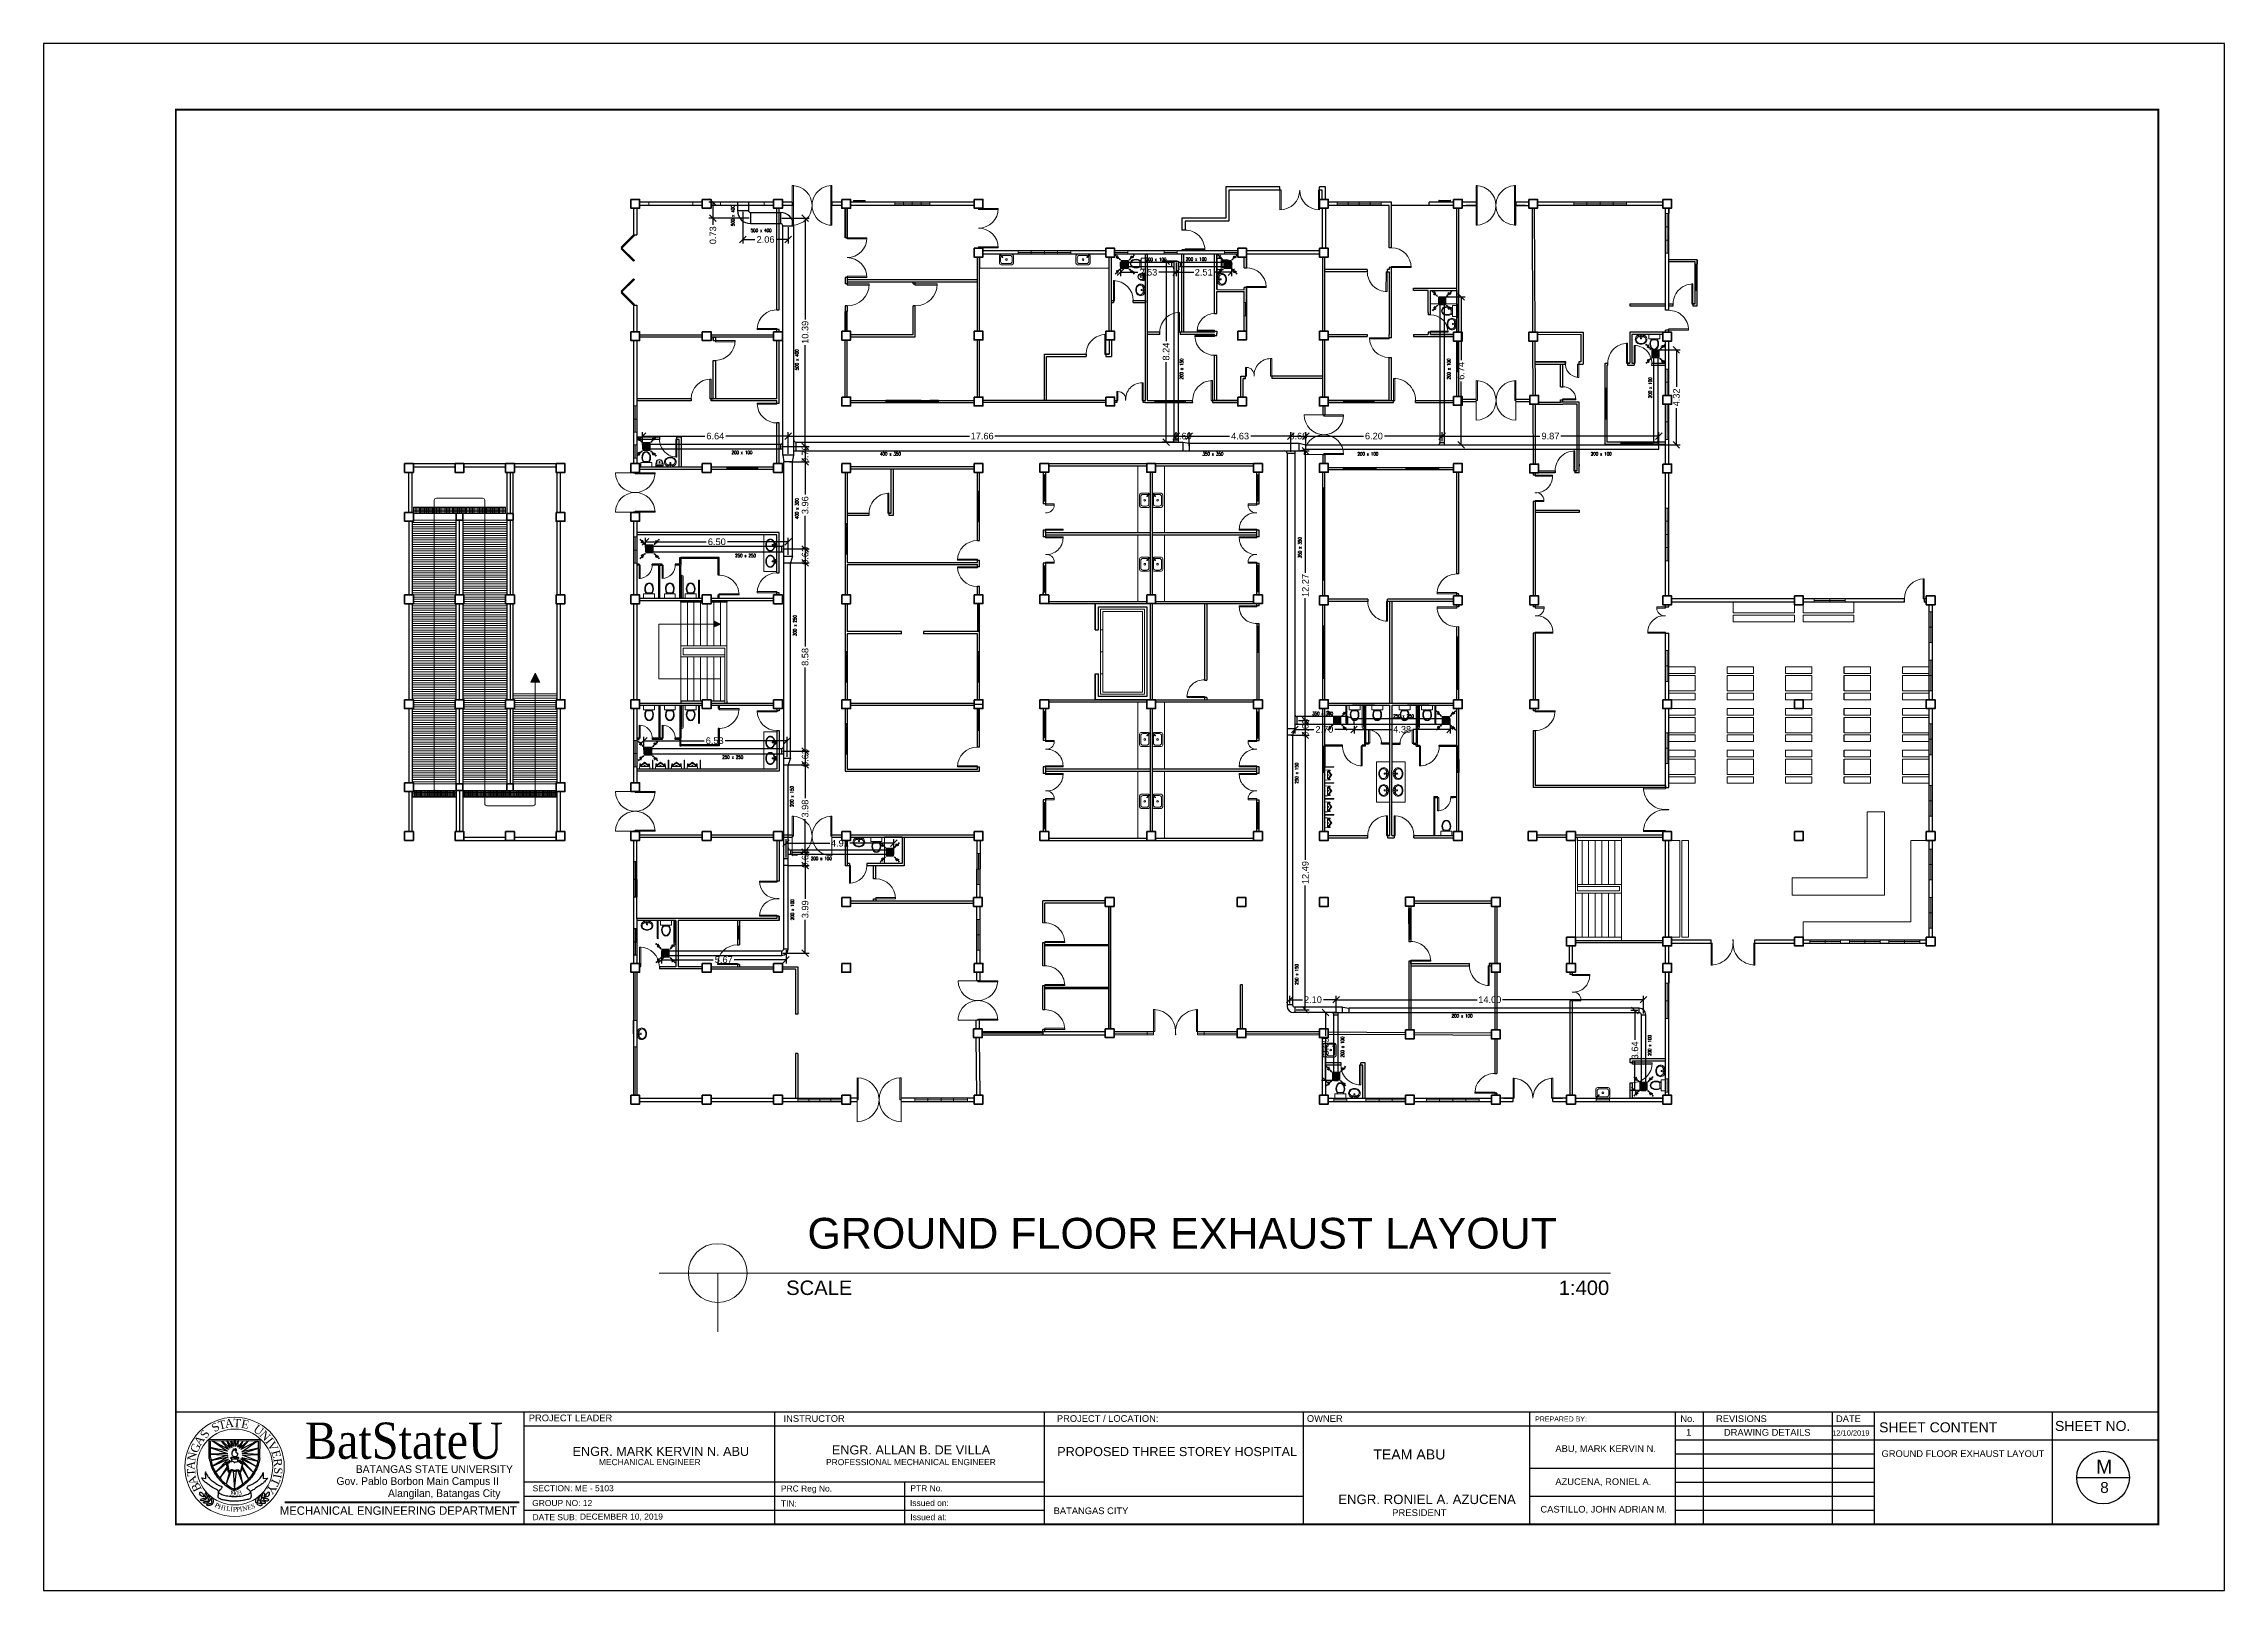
# Model space of a CAD drawing. Header units: millimetres. Extents: x 3 to 434, y 1 to 233.
# Drawn here: x 115.5 to 214.8, y 78.2 to 148.6 of the extents above; entities that cross this region are included whole.
import ezdxf
from ezdxf.enums import TextEntityAlignment as Align

# ---------------------------------------------------------------- set-up
doc = ezdxf.new("R2010")
doc.units = ezdxf.units.MM
doc.header["$MEASUREMENT"] = 0
doc.linetypes.add('HIDDEN2', pattern=[0.1875, 0.125, -0.0625])
for name, color, linetype in [('.1', 1, 'Continuous'), ('AIR', 7, 'Continuous'), ('AIR-00', 8, 'Continuous'), ('AIR-03', 30, 'Continuous'), ('dimen', 7, 'Continuous'), ('ducting label', 7, 'Continuous'), ('exhaust', 1, 'Continuous'), ('SHEET', 3, 'Continuous'), ('text', 7, 'Continuous')]:
    doc.layers.add(name, color=color, linetype=linetype)
for name, color, linetype, lineweight in [('stair', 134, 'Continuous', 0), ('texts', 2, 'Continuous', 18), ('WALL', 4, 'Continuous', 30)]:
    doc.layers.add(name, color=color, linetype=linetype, lineweight=lineweight)
doc.styles.add('Arch-Dim', font='simplex.shx', dxfattribs={"width": 0.75})
doc.styles.add('arial', font='arial.ttf')
doc.styles.add('CGOTHIC', font='GOTHIC.TTF')
doc.styles.add('GARAMOND', font='GARA.TTF')
doc.styles.get("Standard").update_dxf_attribs({"font": 'arial.ttf'})
doc.dimstyles.new('Copy of dimension', dxfattribs={"dimtxt": 0.3, "dimasz": 0.3, "dimexe": 0.18, "dimexo": 0.0625, "dimgap": 0.09, "dimtad": 0, "dimzin": 0, "dimdsep": 46, "dimtxsty": 'Standard', "dimblk": 'OBLIQUE', "dimcen": 0.09, "dimclrd": 256, "dimclre": 256, "dimclrt": 256, "dimadec": 0, "dimazin": 0, "dimtfac": 1, "dimtofl": 0, "dimtmove": 0, "dimatfit": 3, "dimldrblk": 'OBLIQUE', "dimfxl": 1, "dimtolj": 1, "dimtzin": 0, "dimarcsym": 0})

msp = doc.modelspace()

# ---------------------------------------------------------------- texts
at = {"color": 0, "linetype": 'ByBlock', "lineweight": 9}
for s, height, p in [('GROUND FLOOR EXHAUST LAYOUT', 1.4, (150.311, 93.743)), ('SCALE                                                                                                                              1:400', 0.657637, (149.341, 91.634))]:
    msp.add_text(s, height=height, dxfattribs=at).set_placement(p)
at = {"attachment_point": 1}
for s, insert, char_height, width, rotation in [('{\\fTimes New Roman|b0|i0|c0|p18;\\C1;S}', (122.63, 85.278), 0.37713, 29.67394, 56.11039), ('{\\fTimes New Roman|b0|i0|c0|p18;\\C1;S}', (123.128, 85.693), 0.37713, 29.67394, 33.23179), ('{\\fTimes New Roman|b0|i0|c0|p18;\\C1;T}', (123.444, 85.869), 0.37713, 29.67394, 14.44799), ('{\\fTimes New Roman|b0|i0|c0|p18;\\C1;A}', (123.767, 85.966), 0.37713, 29.67394, 5.71852), ('{\\fTimes New Roman|b0|i0|c0|p18;\\C1;T}', (124.183, 86.001), 0.37713, 0.3193, 356.81503), ('{\\fTimes New Roman|b0|i0|c0|p18;\\C1;E}', (124.58, 85.972), 0.37713, 29.67394, 348.69045), ('{\\fTimes New Roman|b0|i0|c0|p18;\\C1;U}', (125.272, 85.764), 0.37713, 29.67394, 323.50126), ('{\\fTimes New Roman|b0|i0|c0|p18;\\C1;N}', (125.609, 85.507), 0.37713, 29.67394, 314.13564), ('{\\fTimes New Roman|b0|i0|c0|p18;\\C1;N}', (122.066, 84.126), 0.37713, 29.67394, 77.56161), ('{\\fTimes New Roman|b0|i0|c0|p18;\\C1;G}', (122.19, 84.564), 0.37713, 29.67394, 65.93474), ('{\\fTimes New Roman|b0|i0|c0|p18;\\C1;A}', (122.354, 84.951), 0.37713, 29.67394, 56.11039), ('{\\fTimes New Roman|b0|i0|c0|p18;\\C1;I}', (125.909, 85.193), 0.37713, 29.67394, 308.6454), ('{\\fTimes New Roman|b0|i0|c0|p18;\\C1;V}', (126.04, 85.023), 0.37713, 29.67394, 298.20017), ('{\\fTimes New Roman|b0|i0|c0|p18;\\C1;E}', (126.265, 84.612), 0.37713, 29.67394, 285.47868), ('{\\fTimes New Roman|b0|i0|c0|p18;\\C1;A}', (122.035, 83.691), 0.37713, 29.67394, 85.53705), ('{\\fTimes New Roman|b0|i0|c0|p18;\\C1;T}', (122.086, 83.37), 0.37713, 29.67394, 94.26652), ('{\\fTimes New Roman|b0|i0|c0|p18;\\C1;A}', (122.22, 82.938), 0.37713, 29.67394, 110.36673), ('{\\fTimes New Roman|b0|i0|c0|p18;\\C1;I}', (126.378, 83.452), 0.37713, 29.67394, 259.8108), ('{\\fTimes New Roman|b0|i0|c0|p18;\\C1;R}', (126.373, 84.22), 0.37713, 29.67394, 276.19955), ('{\\fTimes New Roman|b0|i0|c0|p18;\\C1;S}', (126.42, 83.778), 0.37713, 29.67394, 266.05857), ('{\\fTimes New Roman|b0|i0|c0|p18;\\C1;B}', (122.402, 82.632), 0.37713, 29.67394, 115.18408), ('{\\fTimes New Roman|b0|i0|c0|p18;\\C1;1}', (124.019, 82.737), 0.21119, 29.67394, 350.69674), ('{\\fTimes New Roman|b0|i0|c0|p18;\\C1;9}', (124.101, 82.715), 0.21119, 29.67394, 359.89652), ('{\\fTimes New Roman|b0|i0|c0|p18;\\C1;0}', (124.257, 82.711), 0.21119, 29.67394, 359.89652), ('{\\fTimes New Roman|b0|i0|c0|p18;\\C1;3}', (124.371, 82.713), 0.21119, 29.67394, 14.57269), ('{\\fTimes New Roman|b0|i0|c0|p18;\\C1;Y}', (126.181, 82.856), 0.37713, 29.67394, 237.49398), ('{\\fTimes New Roman|b0|i0|c0|p18;\\C1;T}', (126.331, 83.208), 0.37713, 29.67394, 245.97799), ('{\\fTimes New Roman|b0|i0|c0|p18;\\C1;P}', (123.397, 82.193), 0.21119, 29.67394, 333.24497), ('{\\fTimes New Roman|b0|i0|c0|p18;\\C1;P}', (123.403, 82.193), 0.21119, 29.67394, 333.24497), ('{\\fTimes New Roman|b0|i0|c0|p18;\\C1;H}', (123.529, 82.118), 0.21119, 29.67394, 342.36893), ('{\\fTimes New Roman|b0|i0|c0|p18;\\C1;I}', (123.744, 82.048), 0.21119, 29.67394, 350.74463), ('{\\fTimes New Roman|b0|i0|c0|p18;\\C1;L}', (123.875, 82.029), 0.21119, 29.67394, 350.69674), ('{\\fTimes New Roman|b0|i0|c0|p18;\\C1;I}', (124.051, 81.996), 0.21119, 29.67394, 357.83253), ('{\\fTimes New Roman|b0|i0|c0|p18;\\C1;P}', (124.157, 81.986), 0.21119, 29.67394, 359.89652), ('{\\fTimes New Roman|b0|i0|c0|p18;\\C1;P}', (124.29, 81.979), 0.21119, 29.67394, 7.51618), ('{\\fTimes New Roman|b0|i0|c0|p18;\\C1;I}', (124.452, 81.987), 0.21119, 29.67394, 9.03911), ('{\\fTimes New Roman|b0|i0|c0|p18;\\C1;N}', (124.56, 81.997), 0.21119, 29.67394, 12.92447), ('{\\fTimes New Roman|b0|i0|c0|p18;\\C1;E}', (124.783, 82.053), 0.21119, 29.67394, 14.57269), ('{\\fTimes New Roman|b0|i0|c0|p18;\\C1;S}', (124.962, 82.104), 0.21119, 29.67394, 14.57269)]:
    msp.add_mtext(s, dxfattribs=dict(at, insert=insert, char_height=char_height, width=width, rotation=rotation))
at = {"layer": 'ducting label', "color": 3, "linetype": 'Continuous', "lineweight": 25, "char_height": 0.15, "attachment_point": 1, "rotation": 90, "style": 'Arch-Dim'}
for s, insert in [('\\A1;{\\C240;\\c2367469;500 x 400}', (146.837, 140.278)), ('\\A1;{\\C240;\\c2367469;500 x 400}', (149.759, 133.72)), ('\\A1;{\\C240;\\c2367469;200 x 150}', (167.265, 133.302)), ('\\A1;{\\C240;\\c2367469;200 x 100}', (179.429, 133.302)), ('\\A1;{\\C240;\\c2367469;200 x 100}', (188.6, 132.449)), ('\\A1;{\\C240;\\c2367469;400 x 300}', (149.759, 126.945))]:
    msp.add_mtext_dynamic_manual_height_columns(s, width=1.19515, gutter_width=1.011, heights=[0], dxfattribs=dict(at, insert=insert))
at = {"layer": 'ducting label', "color": 3, "linetype": 'Continuous', "lineweight": 25, "char_height": 0.15, "attachment_point": 1, "style": 'Arch-Dim'}
for s, insert in [('\\A1;{\\C240;\\c2367469;500 x 400}', (147.727, 140.162)), ('\\A1;{\\C240;\\c2367469;200 x 100}', (146.854, 130.055)), ('\\A1;{\\C240;\\c2367469;250 x 250}', (147.017, 125.362)), ('\\A1;{\\C240;\\c2367469;350 x 300}', (173.288, 118.171)), ('\\A1;{\\C240;\\c2367469;250 x 250}', (176.974, 118.058)), ('\\A1;{\\C240;\\c2367469;250 x 250}', (146.434, 116.189))]:
    msp.add_mtext_dynamic_manual_height_columns(s, width=1.19515, gutter_width=1.011, heights=[0], dxfattribs=dict(at, insert=insert))
at = {"layer": 'ducting label', "color": 240, "linetype": 'Continuous', "lineweight": 25, "true_color": 0xed1f24, "char_height": 0.15, "attachment_point": 1, "style": 'Arch-Dim'}
for s, insert in [('\\A1;200 x 100', (165.701, 138.842)), ('\\A1;200 x 100', (167.532, 138.856)), ('\\A1;400 x 350', (153.613, 129.986)), ('\\A1;350 x 350', (168.295, 129.986)), ('\\A1;200 x 100', (175.348, 129.986)), ('\\A1;200 x 100', (185.971, 129.986)), ('\\A1;200 x 100', (150.468, 111.575)), ('\\A1;200 x 100', (179.636, 104.411))]:
    msp.add_mtext_dynamic_manual_height_columns(s, width=1.19515, gutter_width=1.011, heights=[0], dxfattribs=dict(at, insert=insert))
at = {"layer": 'ducting label', "color": 240, "linetype": 'Continuous', "lineweight": 25, "true_color": 0xed1f24, "char_height": 0.15, "attachment_point": 1, "rotation": 90, "style": 'Arch-Dim'}
for s, insert in [('\\A1;350 x 350', (172.649, 125.171)), ('\\A1;300 x 250', (149.665, 121.622)), ('\\A1;250 x 150', (172.507, 114.907)), ('\\A1;200 x 150', (149.531, 113.849)), ('\\A1;200 x 100', (149.548, 108.689)), ('\\A1;250 x 150', (172.507, 105.745)), ('\\A1;200 x 100', (188.577, 102.514)), ('\\A1;200 x 100', (174.592, 102.445))]:
    msp.add_mtext_dynamic_manual_height_columns(s, width=1.19515, gutter_width=1.011, heights=[0], dxfattribs=dict(at, insert=insert))
at = {"layer": 'SHEET', "color": 1, "style": 'arial'}
for s, height, p in [('M', 0.624, (208.98, 83.509)), ('8', 0.499, (209.161, 82.623))]:
    msp.add_text(s, height=height, dxfattribs=at).set_placement(p)
at = {"layer": 'text', "width": 1}
for s, height, style, p in [('BatStateU', 1.6503, 'GARAMOND', (131.939, 84.179)), ('BATANGAS STATE UNIVERSITY', 0.35128, 'CGOTHIC', (133.326, 83.533)), ('Gov. Pablo Borbon Main Campus II', 0.35128, 'CGOTHIC', (132.566, 82.988)), ('Alangilan, Batangas City', 0.35128, 'CGOTHIC', (133.775, 82.438))]:
    msp.add_text(s, height=height, dxfattribs=dict(at, style=style)).set_placement(p, align=Align.CENTER)
at = {"layer": 'text', "style": 'arial'}
for s, height, p in [('PROJECT LEADER', 0.30409, (137.625, 85.887)), ('INSTRUCTOR', 0.304, (149.224, 85.86)), ('PROJECT / LOCATION:', 0.30402, (161.666, 85.86)), ('PROJECT / LOCATION:', 0.30402, (161.666, 85.86)), ('PROJECT / LOCATION:', 0.30402, (161.666, 85.86)), ('OWNER', 0.304, (173.047, 85.86)), ('PREPARED BY: ', 0.22802, (183.439, 85.877)), ('No.', 0.304, (190.047, 85.852)), ('1', 0.304, (190.31, 85.232)), ('REVISIONS', 0.304, (191.673, 85.852)), ('DRAWING DETAILS', 0.30402, (192.033, 85.228)), ('12/10/2019', 0.2432, (196.96, 85.232)), ('DATE', 0.304, (197.134, 85.852)), ('SHEET CONTENT', 0.45603, (199.097, 85.383)), ('SHEET NO.', 0.456, (207.103, 85.446)), ('ENGR. MARK KERVIN N. ABU', 0.41257, (139.619, 84.31)), ('ENGR. ALLAN B. DE VILLA', 0.41257, (151.423, 84.377)), ('PROPOSED THREE STOREY HOSPITAL', 0.41257, (161.681, 84.301)), ('TEAM ABU', 0.4598, (176.068, 84.147)), ('ABU, MARK KERVIN N.', 0.30402, (184.359, 84.489)), ('GROUND FLOOR EXHAUST LAYOUT', 0.30402, (199.208, 84.262)), ('MECHANICAL ENGINEER', 0.27505, (140.816, 83.889)), ('PROFESSIONAL MECHANICAL ENGINEER', 0.27505, (151.157, 83.889)), ('SECTION: ME - 5103', 0.27505, (137.799, 82.702)), ('PRC Reg No.', 0.27505, (149.103, 82.688)), ('PTR No.', 0.275, (154.997, 82.702)), ('ENGR. RONIEL A. AZUCENA', 0.43038, (174.472, 82.118)), ('AZUCENA, RONIEL A.', 0.30402, (184.359, 82.984)), ('GROUP NO: 12', 0.27505, (137.781, 82.028)), ('DATE SUB:', 0.275, (137.796, 81.385)), ('DECEMBER 10, 2019', 0.27505, (139.953, 81.412)), ('TIN:', 0.275, (149.103, 82.006)), ('Issued on:', 0.275, (154.978, 82.028)), ('Issued at:', 0.275, (154.994, 81.385)), ('BATANGAS CITY', 0.30402, (161.519, 81.66)), ('PRESIDENT', 0.3099, (176.925, 81.573)), ('CASTILLO, JOHN ADRIAN M.', 0.30402, (183.679, 81.731))]:
    msp.add_text(s, height=height, dxfattribs=at).set_placement(p)
at = {"layer": 'WALL', "color": 250, "linetype": 'Continuous', "lineweight": 0, "insert": (126.294, 82.013), "char_height": 0.38403, "width": 12.18966, "attachment_point": 1}
msp.add_mtext('{\\fCentury Gothic|b0|i0|c0|p34;\\C7;MECHANICAL ENGINEERING DEPARTMENT}', dxfattribs=at)

# ---------------------------------------------------------------- blocks, each defined once
blk = doc.blocks.new('GRILL-C-IN')
at = {"layer": 'AIR-00', "ltscale": 3}
for p, q in [((-0.62, 0.6), (-0.67, 0.65)), ((-0.6, 0.62), (-0.65, 0.67)), ((-0.64, 0.64), (-0.3, 0.3)), ((0.64, 0.64), (0.3, 0.3)), ((0.6, 0.62), (0.65, 0.67)), ((0.62, 0.6), (0.67, 0.65)), ((-0.62, -0.6), (-0.67, -0.65)), ((-0.6, -0.62), (-0.65, -0.67)), ((-0.64, -0.64), (-0.3, -0.3)), ((0.64, -0.64), (0.3, -0.3)), ((0.6, -0.62), (0.65, -0.67)), ((0.62, -0.6), (0.67, -0.65))]:
    blk.add_line(p, q, dxfattribs=at)
at = {"layer": 'AIR-00', "color": 50}
for p, q in [((-0.19, 0.19), (0.19, -0.19)), ((0.19, 0.19), (-0.19, -0.19))]:
    blk.add_line(p, q, dxfattribs=at)
at = {"layer": 'AIR-00', "ltscale": 3}
for points in [[(-0.36, 0.39), (-0.39, 0.36), (-0.3, 0.3)], [(0.39, 0.36), (0.36, 0.39), (0.3, 0.3)], [(-0.36, -0.39), (-0.39, -0.36), (-0.3, -0.3)], [(0.39, -0.36), (0.36, -0.39), (0.3, -0.3)]]:
    blk.add_lwpolyline(points, close=True, dxfattribs=at)
at = {"layer": 'AIR-00', "color": 50}
for points in [[(-0.19, -0.19), (0.19, -0.19), (0.19, 0.19), (-0.19, 0.19)], [(-0.12, -0.12), (0.12, -0.12), (0.12, 0.12), (-0.12, 0.12)], [(-0.06, -0.06), (0.06, -0.06), (0.06, 0.06), (-0.06, 0.06)]]:
    blk.add_lwpolyline(points, close=True, dxfattribs=at)
at = {"layer": 'AIR-00', "ltscale": 3}
for points in [[(-0.44, 0.44), (-0.51, 0.4), (-0.43, 0.51), (-0.57, 0.43), (-0.48, 0.6), (-0.56, 0.56)], [(0.44, 0.44), (0.4, 0.51), (0.51, 0.43), (0.43, 0.57), (0.6, 0.48), (0.56, 0.56)], [(-0.44, -0.44), (-0.51, -0.4), (-0.43, -0.51), (-0.57, -0.43), (-0.48, -0.6), (-0.56, -0.56)], [(0.44, -0.44), (0.4, -0.51), (0.51, -0.43), (0.43, -0.57), (0.6, -0.48), (0.56, -0.56)]]:
    blk.add_spline(points, degree=3, dxfattribs=at)
for points in [[(-0.3, 0.3), (-0.36, 0.39), (-0.39, 0.36)], [(0.3, 0.3), (0.39, 0.36), (0.36, 0.39)], [(-0.3, -0.3), (-0.36, -0.39), (-0.39, -0.36)], [(0.3, -0.3), (0.39, -0.36), (0.36, -0.39)]]:
    blk.add_solid(points, dxfattribs=at)
at = {"layer": 'AIR-03', "color": 6}
blk.add_lwpolyline([(-0.25, -0.25), (0.25, -0.25), (0.25, 0.25), (-0.25, 0.25)], close=True, dxfattribs=at)
blk = doc.blocks.new('_Oblique')
at = {"color": 0, "linetype": 'ByBlock', "lineweight": -2}
blk.add_line((-0.5, -0.5), (0.5, 0.5), dxfattribs=at)
blk = doc.blocks.new('*D9')
at = {"layer": 'Defpoints', "color": 0, "transparency": 16777216}
for p in [(147.623, 141.373), (146.007, 140.645), (147.723, 140.645)]:
    blk.add_point(p, dxfattribs=at)
at = {"layer": 'dimen', "lineweight": -2, "transparency": 16777216}
for p, q in [((147.561, 141.373), (145.827, 141.373)), ((146.007, 141.373), (146.007, 140.645)), ((147.661, 140.645), (145.827, 140.645)), ((146.007, 140.645), (146.007, 140.345))]:
    blk.add_line(p, q, dxfattribs=at)
at = {"layer": 'dimen', "lineweight": -2, "transparency": 16777216, "xscale": 0.3, "yscale": 0.3, "zscale": 0.3}
for p, rotation in [((146.007, 141.373), 90), ((146.007, 140.645), 270)]:
    blk.add_blockref('_Oblique', p, dxfattribs=dict(at, rotation=rotation))
at = {"layer": 'dimen', "transparency": 16777216, "insert": (146.007, 139.865), "char_height": 0.3, "attachment_point": 5, "rotation": 90}
blk.add_mtext('\\A1;0.73', dxfattribs=at)
blk = doc.blocks.new('*D10')
at = {"layer": 'Defpoints', "color": 0, "transparency": 16777216}
for p in [(147.373, 140.995), (149.435, 140.295), (149.435, 139.672)]:
    blk.add_point(p, dxfattribs=at)
at = {"layer": 'dimen', "lineweight": -2, "transparency": 16777216}
for p, q in [((147.373, 140.932), (147.373, 139.492)), ((149.435, 140.232), (149.435, 139.492)), ((147.373, 139.672), (147.922, 139.672)), ((149.435, 139.672), (148.886, 139.672))]:
    blk.add_line(p, q, dxfattribs=at)
at = {"layer": 'dimen', "lineweight": -2, "transparency": 16777216, "xscale": 0.3, "yscale": 0.3, "zscale": 0.3, "rotation": 180}
blk.add_blockref('_Oblique', (147.373, 139.672), dxfattribs=at)
at = {"layer": 'dimen', "lineweight": -2, "transparency": 16777216, "xscale": 0.3, "yscale": 0.3, "zscale": 0.3}
blk.add_blockref('_Oblique', (149.435, 139.672), dxfattribs=at)
at = {"layer": 'dimen', "transparency": 16777216, "insert": (148.404, 139.672), "char_height": 0.3, "attachment_point": 5}
blk.add_mtext('\\A1;2.06', dxfattribs=at)
blk = doc.blocks.new('*D11')
at = {"layer": 'Defpoints', "color": 0, "transparency": 16777216}
for p in [(149.085, 140.645), (149.085, 130.25), (150.206, 130.25)]:
    blk.add_point(p, dxfattribs=at)
at = {"layer": 'dimen', "lineweight": -2, "transparency": 16777216}
for p, q in [((149.147, 140.645), (150.386, 140.645)), ((150.206, 140.645), (150.206, 136.03)), ((150.206, 130.25), (150.206, 134.865)), ((149.147, 130.25), (150.386, 130.25))]:
    blk.add_line(p, q, dxfattribs=at)
at = {"layer": 'dimen', "lineweight": -2, "transparency": 16777216, "xscale": 0.3, "yscale": 0.3, "zscale": 0.3}
for p, rotation in [((150.206, 140.645), 90), ((150.206, 130.25), 270)]:
    blk.add_blockref('_Oblique', p, dxfattribs=dict(at, rotation=rotation))
at = {"layer": 'dimen', "transparency": 16777216, "insert": (150.206, 135.447), "char_height": 0.3, "attachment_point": 5, "rotation": 90}
blk.add_mtext('\\A1;10.39', dxfattribs=at)
blk = doc.blocks.new('*D12')
at = {"layer": 'Defpoints', "color": 0, "transparency": 16777216}
for p in [(149.085, 130.25), (149.435, 129.55), (150.206, 129.55)]:
    blk.add_point(p, dxfattribs=at)
at = {"layer": 'dimen', "lineweight": -2, "transparency": 16777216}
for p, q in [((149.147, 130.25), (150.386, 130.25)), ((150.206, 130.25), (150.206, 129.55)), ((149.497, 129.55), (150.386, 129.55))]:
    blk.add_line(p, q, dxfattribs=at)
at = {"layer": 'dimen', "lineweight": -2, "transparency": 16777216, "xscale": 0.3, "yscale": 0.3, "zscale": 0.3}
for p, rotation in [((150.206, 130.25), 90), ((150.206, 129.55), 270)]:
    blk.add_blockref('_Oblique', p, dxfattribs=dict(at, rotation=rotation))
at = {"layer": 'dimen', "transparency": 16777216, "insert": (150.206, 129.9), "char_height": 0.3, "attachment_point": 5, "rotation": 90}
blk.add_mtext('\\A1;0.70', dxfattribs=at)
blk = doc.blocks.new('*D13')
at = {"layer": 'Defpoints', "color": 0, "transparency": 16777216}
for p in [(149.435, 129.55), (149.135, 125.586), (150.206, 125.586)]:
    blk.add_point(p, dxfattribs=at)
at = {"layer": 'dimen', "lineweight": -2, "transparency": 16777216}
for p, q in [((149.497, 129.55), (150.386, 129.55)), ((150.206, 129.55), (150.206, 128.058)), ((150.206, 125.586), (150.206, 127.099)), ((149.197, 125.586), (150.386, 125.586))]:
    blk.add_line(p, q, dxfattribs=at)
at = {"layer": 'dimen', "lineweight": -2, "transparency": 16777216, "xscale": 0.3, "yscale": 0.3, "zscale": 0.3}
for p, rotation in [((150.206, 129.55), 90), ((150.206, 125.586), 270)]:
    blk.add_blockref('_Oblique', p, dxfattribs=dict(at, rotation=rotation))
at = {"layer": 'dimen', "transparency": 16777216, "insert": (150.206, 127.578), "char_height": 0.3, "attachment_point": 5, "rotation": 90}
blk.add_mtext('\\A1;3.96', dxfattribs=at)
blk = doc.blocks.new('*D14')
at = {"layer": 'Defpoints', "color": 0, "transparency": 16777216}
for p in [(149.135, 125.586), (149.385, 124.961), (150.206, 124.961)]:
    blk.add_point(p, dxfattribs=at)
at = {"layer": 'dimen', "lineweight": -2, "transparency": 16777216}
for p, q in [((149.197, 125.586), (150.386, 125.586)), ((150.206, 125.586), (150.206, 124.961)), ((149.447, 124.961), (150.386, 124.961))]:
    blk.add_line(p, q, dxfattribs=at)
at = {"layer": 'dimen', "lineweight": -2, "transparency": 16777216, "xscale": 0.3, "yscale": 0.3, "zscale": 0.3}
for p, rotation in [((150.206, 125.586), 90), ((150.206, 124.961), 270)]:
    blk.add_blockref('_Oblique', p, dxfattribs=dict(at, rotation=rotation))
at = {"layer": 'dimen', "transparency": 16777216, "insert": (150.206, 125.274), "char_height": 0.3, "attachment_point": 5, "rotation": 90}
blk.add_mtext('\\A1;0.63', dxfattribs=at)
blk = doc.blocks.new('*D15')
at = {"layer": 'Defpoints', "color": 0, "transparency": 16777216}
for p in [(149.385, 124.961), (149.135, 116.386), (150.206, 116.386)]:
    blk.add_point(p, dxfattribs=at)
at = {"layer": 'dimen', "lineweight": -2, "transparency": 16777216}
for p, q in [((149.447, 124.961), (150.386, 124.961)), ((150.206, 124.961), (150.206, 121.154)), ((150.206, 116.386), (150.206, 120.193)), ((149.197, 116.386), (150.386, 116.386))]:
    blk.add_line(p, q, dxfattribs=at)
at = {"layer": 'dimen', "lineweight": -2, "transparency": 16777216, "xscale": 0.3, "yscale": 0.3, "zscale": 0.3}
for p, rotation in [((150.206, 124.961), 90), ((150.206, 116.386), 270)]:
    blk.add_blockref('_Oblique', p, dxfattribs=dict(at, rotation=rotation))
at = {"layer": 'dimen', "transparency": 16777216, "insert": (150.206, 120.673), "char_height": 0.3, "attachment_point": 5, "rotation": 90}
blk.add_mtext('\\A1;8.58', dxfattribs=at)
blk = doc.blocks.new('*D16')
at = {"layer": 'Defpoints', "color": 0, "transparency": 16777216}
for p in [(149.135, 116.386), (149.335, 115.761), (150.206, 115.761)]:
    blk.add_point(p, dxfattribs=at)
at = {"layer": 'dimen', "lineweight": -2, "transparency": 16777216}
for p, q in [((149.197, 116.386), (150.386, 116.386)), ((150.206, 116.386), (150.206, 115.761)), ((149.397, 115.761), (150.386, 115.761))]:
    blk.add_line(p, q, dxfattribs=at)
at = {"layer": 'dimen', "lineweight": -2, "transparency": 16777216, "xscale": 0.3, "yscale": 0.3, "zscale": 0.3}
for p, rotation in [((150.206, 116.386), 90), ((150.206, 115.761), 270)]:
    blk.add_blockref('_Oblique', p, dxfattribs=dict(at, rotation=rotation))
at = {"layer": 'dimen', "transparency": 16777216, "insert": (150.206, 116.073), "char_height": 0.3, "attachment_point": 5, "rotation": 90}
blk.add_mtext('\\A1;0.63', dxfattribs=at)
blk = doc.blocks.new('*D17')
at = {"layer": 'Defpoints', "color": 0, "transparency": 16777216}
for p in [(149.335, 115.761), (149.535, 111.782), (150.206, 111.782)]:
    blk.add_point(p, dxfattribs=at)
at = {"layer": 'dimen', "lineweight": -2, "transparency": 16777216}
for p, q in [((149.397, 115.761), (150.386, 115.761)), ((150.206, 115.761), (150.206, 114.251)), ((150.206, 111.782), (150.206, 113.291)), ((149.597, 111.782), (150.386, 111.782))]:
    blk.add_line(p, q, dxfattribs=at)
at = {"layer": 'dimen', "lineweight": -2, "transparency": 16777216, "xscale": 0.3, "yscale": 0.3, "zscale": 0.3}
for p, rotation in [((150.206, 115.761), 90), ((150.206, 111.782), 270)]:
    blk.add_blockref('_Oblique', p, dxfattribs=dict(at, rotation=rotation))
at = {"layer": 'dimen', "transparency": 16777216, "insert": (150.206, 113.771), "char_height": 0.3, "attachment_point": 5, "rotation": 90}
blk.add_mtext('\\A1;3.98', dxfattribs=at)
blk = doc.blocks.new('*D18')
at = {"layer": 'Defpoints', "color": 0, "transparency": 16777216}
for p in [(149.535, 111.782), (149.335, 111.182), (150.206, 111.182)]:
    blk.add_point(p, dxfattribs=at)
at = {"layer": 'dimen', "lineweight": -2, "transparency": 16777216}
for p, q in [((149.597, 111.782), (150.386, 111.782)), ((150.206, 111.782), (150.206, 111.182)), ((149.397, 111.182), (150.386, 111.182))]:
    blk.add_line(p, q, dxfattribs=at)
at = {"layer": 'dimen', "lineweight": -2, "transparency": 16777216, "xscale": 0.3, "yscale": 0.3, "zscale": 0.3}
for p, rotation in [((150.206, 111.782), 90), ((150.206, 111.182), 270)]:
    blk.add_blockref('_Oblique', p, dxfattribs=dict(at, rotation=rotation))
at = {"layer": 'dimen', "transparency": 16777216, "insert": (150.206, 111.482), "char_height": 0.3, "attachment_point": 5, "rotation": 90}
blk.add_mtext('\\A1;0.60', dxfattribs=at)
blk = doc.blocks.new('*D19')
at = {"layer": 'Defpoints', "color": 0, "transparency": 16777216}
for p in [(149.335, 111.182), (149.135, 107.191), (150.206, 107.191)]:
    blk.add_point(p, dxfattribs=at)
at = {"layer": 'dimen', "lineweight": -2, "transparency": 16777216}
for p, q in [((149.397, 111.182), (150.386, 111.182)), ((150.206, 111.182), (150.206, 109.666)), ((150.206, 107.191), (150.206, 108.707)), ((149.197, 107.191), (150.386, 107.191))]:
    blk.add_line(p, q, dxfattribs=at)
at = {"layer": 'dimen', "lineweight": -2, "transparency": 16777216, "xscale": 0.3, "yscale": 0.3, "zscale": 0.3}
for p, rotation in [((150.206, 111.182), 90), ((150.206, 107.191), 270)]:
    blk.add_blockref('_Oblique', p, dxfattribs=dict(at, rotation=rotation))
at = {"layer": 'dimen', "transparency": 16777216, "insert": (150.206, 109.187), "char_height": 0.3, "attachment_point": 5, "rotation": 90}
blk.add_mtext('\\A1;3.99', dxfattribs=at)
blk = doc.blocks.new('*D20')
at = {"layer": 'Defpoints', "color": 0, "transparency": 16777216}
for p in [(149.335, 107.391), (143.665, 107.191), (143.665, 106.893)]:
    blk.add_point(p, dxfattribs=at)
at = {"layer": 'dimen', "lineweight": -2, "transparency": 16777216}
for p, q in [((149.335, 107.329), (149.335, 106.713)), ((143.665, 107.129), (143.665, 106.713)), ((143.665, 106.893), (146.02, 106.893)), ((149.335, 106.893), (146.98, 106.893))]:
    blk.add_line(p, q, dxfattribs=at)
at = {"layer": 'dimen', "lineweight": -2, "transparency": 16777216, "xscale": 0.3, "yscale": 0.3, "zscale": 0.3, "rotation": 180}
blk.add_blockref('_Oblique', (143.665, 106.893), dxfattribs=at)
at = {"layer": 'dimen', "lineweight": -2, "transparency": 16777216, "xscale": 0.3, "yscale": 0.3, "zscale": 0.3}
blk.add_blockref('_Oblique', (149.335, 106.893), dxfattribs=at)
at = {"layer": 'dimen', "transparency": 16777216, "insert": (146.5, 106.893), "char_height": 0.3, "attachment_point": 5}
blk.add_mtext('\\A1;5.67', dxfattribs=at)
blk = doc.blocks.new('*D21')
at = {"layer": 'Defpoints', "color": 0, "transparency": 16777216}
for p in [(154.24, 112.193), (149.335, 111.482), (154.24, 111.782)]:
    blk.add_point(p, dxfattribs=at)
at = {"layer": 'dimen', "lineweight": -2, "transparency": 16777216}
for p, q in [((149.335, 111.544), (149.335, 112.373)), ((149.335, 112.193), (151.331, 112.193)), ((154.24, 112.193), (152.244, 112.193)), ((154.24, 111.844), (154.24, 112.373))]:
    blk.add_line(p, q, dxfattribs=at)
at = {"layer": 'dimen', "lineweight": -2, "transparency": 16777216, "xscale": 0.3, "yscale": 0.3, "zscale": 0.3, "rotation": 180}
blk.add_blockref('_Oblique', (149.335, 112.193), dxfattribs=at)
at = {"layer": 'dimen', "lineweight": -2, "transparency": 16777216, "xscale": 0.3, "yscale": 0.3, "zscale": 0.3}
blk.add_blockref('_Oblique', (154.24, 112.193), dxfattribs=at)
at = {"layer": 'dimen', "transparency": 16777216, "insert": (151.787, 112.193), "char_height": 0.3, "attachment_point": 5}
blk.add_mtext('\\A1;4.91', dxfattribs=at)
blk = doc.blocks.new('*D22')
at = {"layer": 'Defpoints', "color": 0, "transparency": 16777216}
for p in [(142.858, 116.861), (142.858, 116.386), (149.385, 116.061)]:
    blk.add_point(p, dxfattribs=at)
at = {"layer": 'dimen', "lineweight": -2, "transparency": 16777216}
for p, q in [((142.858, 116.448), (142.858, 117.041)), ((142.858, 116.861), (145.608, 116.861)), ((149.385, 116.861), (146.568, 116.861)), ((149.385, 116.123), (149.385, 117.041))]:
    blk.add_line(p, q, dxfattribs=at)
at = {"layer": 'dimen', "lineweight": -2, "transparency": 16777216, "xscale": 0.3, "yscale": 0.3, "zscale": 0.3, "rotation": 180}
blk.add_blockref('_Oblique', (142.858, 116.861), dxfattribs=at)
at = {"layer": 'dimen', "lineweight": -2, "transparency": 16777216, "xscale": 0.3, "yscale": 0.3, "zscale": 0.3}
blk.add_blockref('_Oblique', (149.385, 116.861), dxfattribs=at)
at = {"layer": 'dimen', "transparency": 16777216, "insert": (146.088, 116.861), "char_height": 0.3, "attachment_point": 5}
blk.add_mtext('\\A1;6.53', dxfattribs=at)
blk = doc.blocks.new('*D23')
at = {"layer": 'Defpoints', "color": 0, "transparency": 16777216}
for p in [(142.935, 125.912), (142.935, 125.586), (149.435, 125.261)]:
    blk.add_point(p, dxfattribs=at)
at = {"layer": 'dimen', "lineweight": -2, "transparency": 16777216}
for p, q in [((142.935, 125.649), (142.935, 126.092)), ((149.435, 125.324), (149.435, 126.092)), ((142.935, 125.912), (145.705, 125.912)), ((149.435, 125.912), (146.665, 125.912))]:
    blk.add_line(p, q, dxfattribs=at)
at = {"layer": 'dimen', "lineweight": -2, "transparency": 16777216, "xscale": 0.3, "yscale": 0.3, "zscale": 0.3, "rotation": 180}
blk.add_blockref('_Oblique', (142.935, 125.912), dxfattribs=at)
at = {"layer": 'dimen', "lineweight": -2, "transparency": 16777216, "xscale": 0.3, "yscale": 0.3, "zscale": 0.3}
blk.add_blockref('_Oblique', (149.435, 125.912), dxfattribs=at)
at = {"layer": 'dimen', "transparency": 16777216, "insert": (146.185, 125.912), "char_height": 0.3, "attachment_point": 5}
blk.add_mtext('\\A1;6.50', dxfattribs=at)
blk = doc.blocks.new('*D24')
at = {"layer": 'Defpoints', "color": 0, "transparency": 16777216}
for p in [(142.797, 130.723), (142.797, 130.25), (149.435, 129.85)]:
    blk.add_point(p, dxfattribs=at)
at = {"layer": 'dimen', "lineweight": -2, "transparency": 16777216}
for p, q in [((142.797, 130.313), (142.797, 130.903)), ((142.797, 130.723), (145.636, 130.723)), ((149.435, 130.723), (146.596, 130.723)), ((149.435, 129.913), (149.435, 130.903))]:
    blk.add_line(p, q, dxfattribs=at)
at = {"layer": 'dimen', "lineweight": -2, "transparency": 16777216, "xscale": 0.3, "yscale": 0.3, "zscale": 0.3, "rotation": 180}
blk.add_blockref('_Oblique', (142.797, 130.723), dxfattribs=at)
at = {"layer": 'dimen', "lineweight": -2, "transparency": 16777216, "xscale": 0.3, "yscale": 0.3, "zscale": 0.3}
blk.add_blockref('_Oblique', (149.435, 130.723), dxfattribs=at)
at = {"layer": 'dimen', "transparency": 16777216, "insert": (146.116, 130.723), "char_height": 0.3, "attachment_point": 5}
blk.add_mtext('\\A1;6.64', dxfattribs=at)
blk = doc.blocks.new('*D25')
at = {"layer": 'Defpoints', "color": 0, "transparency": 16777216}
for p in [(167.093, 130.723), (167.093, 130.55), (149.435, 129.85)]:
    blk.add_point(p, dxfattribs=at)
at = {"layer": 'dimen', "lineweight": -2, "transparency": 16777216}
for p, q in [((149.435, 129.913), (149.435, 130.903)), ((149.435, 130.723), (157.682, 130.723)), ((167.093, 130.723), (158.846, 130.723)), ((167.093, 130.613), (167.093, 130.903))]:
    blk.add_line(p, q, dxfattribs=at)
at = {"layer": 'dimen', "lineweight": -2, "transparency": 16777216, "xscale": 0.3, "yscale": 0.3, "zscale": 0.3, "rotation": 180}
blk.add_blockref('_Oblique', (149.435, 130.723), dxfattribs=at)
at = {"layer": 'dimen', "lineweight": -2, "transparency": 16777216, "xscale": 0.3, "yscale": 0.3, "zscale": 0.3}
blk.add_blockref('_Oblique', (167.093, 130.723), dxfattribs=at)
at = {"layer": 'dimen', "transparency": 16777216, "insert": (158.264, 130.723), "char_height": 0.3, "attachment_point": 5}
blk.add_mtext('\\A1;17.66', dxfattribs=at)
blk = doc.blocks.new('*D26')
at = {"layer": 'Defpoints', "color": 0, "transparency": 16777216}
for p in [(167.093, 130.55), (167.693, 130.723), (167.693, 130.225)]:
    blk.add_point(p, dxfattribs=at)
at = {"layer": 'dimen', "lineweight": -2, "transparency": 16777216}
for p, q in [((167.093, 130.613), (167.093, 130.903)), ((167.093, 130.723), (167.693, 130.723)), ((167.693, 130.288), (167.693, 130.903))]:
    blk.add_line(p, q, dxfattribs=at)
at = {"layer": 'dimen', "lineweight": -2, "transparency": 16777216, "xscale": 0.3, "yscale": 0.3, "zscale": 0.3, "rotation": 180}
blk.add_blockref('_Oblique', (167.093, 130.723), dxfattribs=at)
at = {"layer": 'dimen', "lineweight": -2, "transparency": 16777216, "xscale": 0.3, "yscale": 0.3, "zscale": 0.3}
blk.add_blockref('_Oblique', (167.693, 130.723), dxfattribs=at)
at = {"layer": 'dimen', "transparency": 16777216, "insert": (167.393, 130.723), "char_height": 0.3, "attachment_point": 5}
blk.add_mtext('\\A1;0.60', dxfattribs=at)
blk = doc.blocks.new('*D27')
at = {"layer": 'Defpoints', "color": 0, "transparency": 16777216}
for p in [(166.637, 138.687), (167.193, 138.687), (167.193, 130.45)]:
    blk.add_point(p, dxfattribs=at)
at = {"layer": 'dimen', "lineweight": -2, "transparency": 16777216}
for p, q in [((167.131, 138.687), (166.457, 138.687)), ((166.637, 138.687), (166.637, 135.048)), ((166.637, 130.45), (166.637, 134.09)), ((167.131, 130.45), (166.457, 130.45))]:
    blk.add_line(p, q, dxfattribs=at)
at = {"layer": 'dimen', "lineweight": -2, "transparency": 16777216, "xscale": 0.3, "yscale": 0.3, "zscale": 0.3}
for p, rotation in [((166.637, 138.687), 90), ((166.637, 130.45), 270)]:
    blk.add_blockref('_Oblique', p, dxfattribs=dict(at, rotation=rotation))
at = {"layer": 'dimen', "transparency": 16777216, "insert": (166.637, 134.569), "char_height": 0.3, "attachment_point": 5, "rotation": 90}
blk.add_mtext('\\A1;8.24', dxfattribs=at)
blk = doc.blocks.new('*D28')
at = {"layer": 'Defpoints', "color": 0, "transparency": 16777216}
for p in [(164.562, 138.539), (164.562, 138.179), (167.093, 138.687)]:
    blk.add_point(p, dxfattribs=at)
at = {"layer": 'dimen', "lineweight": -2, "transparency": 16777216}
for p, q in [((164.562, 138.477), (164.562, 137.999)), ((164.562, 138.179), (165.346, 138.179)), ((167.093, 138.179), (166.31, 138.179)), ((167.093, 138.625), (167.093, 137.999))]:
    blk.add_line(p, q, dxfattribs=at)
at = {"layer": 'dimen', "lineweight": -2, "transparency": 16777216, "xscale": 0.3, "yscale": 0.3, "zscale": 0.3, "rotation": 180}
blk.add_blockref('_Oblique', (164.562, 138.179), dxfattribs=at)
at = {"layer": 'dimen', "lineweight": -2, "transparency": 16777216, "xscale": 0.3, "yscale": 0.3, "zscale": 0.3}
blk.add_blockref('_Oblique', (167.093, 138.179), dxfattribs=at)
at = {"layer": 'dimen', "transparency": 16777216, "insert": (165.828, 138.179), "char_height": 0.3, "attachment_point": 5}
blk.add_mtext('\\A1;2.53', dxfattribs=at)
blk = doc.blocks.new('*D29')
at = {"layer": 'Defpoints', "color": 0, "transparency": 16777216}
for p in [(167.093, 138.687), (169.608, 138.539), (169.608, 138.179)]:
    blk.add_point(p, dxfattribs=at)
at = {"layer": 'dimen', "lineweight": -2, "transparency": 16777216}
for p, q in [((167.093, 138.625), (167.093, 137.999)), ((167.093, 138.179), (167.898, 138.179)), ((169.608, 138.179), (168.804, 138.179)), ((169.608, 138.477), (169.608, 137.999))]:
    blk.add_line(p, q, dxfattribs=at)
at = {"layer": 'dimen', "lineweight": -2, "transparency": 16777216, "xscale": 0.3, "yscale": 0.3, "zscale": 0.3, "rotation": 180}
blk.add_blockref('_Oblique', (167.093, 138.179), dxfattribs=at)
at = {"layer": 'dimen', "lineweight": -2, "transparency": 16777216, "xscale": 0.3, "yscale": 0.3, "zscale": 0.3}
blk.add_blockref('_Oblique', (169.608, 138.179), dxfattribs=at)
at = {"layer": 'dimen', "transparency": 16777216, "insert": (168.351, 138.179), "char_height": 0.3, "attachment_point": 5}
blk.add_mtext('\\A1;2.51', dxfattribs=at)
blk = doc.blocks.new('*D30')
at = {"layer": 'Defpoints', "color": 0, "transparency": 16777216}
for p in [(167.693, 130.225), (172.321, 130.723), (172.321, 129.95)]:
    blk.add_point(p, dxfattribs=at)
at = {"layer": 'dimen', "lineweight": -2, "transparency": 16777216}
for p, q in [((167.693, 130.288), (167.693, 130.903)), ((167.693, 130.723), (169.521, 130.723)), ((172.321, 130.723), (170.493, 130.723)), ((172.321, 130.013), (172.321, 130.903))]:
    blk.add_line(p, q, dxfattribs=at)
at = {"layer": 'dimen', "lineweight": -2, "transparency": 16777216, "xscale": 0.3, "yscale": 0.3, "zscale": 0.3, "rotation": 180}
blk.add_blockref('_Oblique', (167.693, 130.723), dxfattribs=at)
at = {"layer": 'dimen', "lineweight": -2, "transparency": 16777216, "xscale": 0.3, "yscale": 0.3, "zscale": 0.3}
blk.add_blockref('_Oblique', (172.321, 130.723), dxfattribs=at)
at = {"layer": 'dimen', "transparency": 16777216, "insert": (170.007, 130.723), "char_height": 0.3, "attachment_point": 5}
blk.add_mtext('\\A1;4.63', dxfattribs=at)
blk = doc.blocks.new('*D31')
at = {"layer": 'Defpoints', "color": 0, "transparency": 16777216}
for p in [(172.996, 130.723), (172.996, 130.225), (172.321, 129.95)]:
    blk.add_point(p, dxfattribs=at)
at = {"layer": 'dimen', "lineweight": -2, "transparency": 16777216}
for p, q in [((172.321, 130.013), (172.321, 130.903)), ((172.321, 130.723), (172.996, 130.723)), ((172.996, 130.288), (172.996, 130.903))]:
    blk.add_line(p, q, dxfattribs=at)
at = {"layer": 'dimen', "lineweight": -2, "transparency": 16777216, "xscale": 0.3, "yscale": 0.3, "zscale": 0.3, "rotation": 180}
blk.add_blockref('_Oblique', (172.321, 130.723), dxfattribs=at)
at = {"layer": 'dimen', "lineweight": -2, "transparency": 16777216, "xscale": 0.3, "yscale": 0.3, "zscale": 0.3}
blk.add_blockref('_Oblique', (172.996, 130.723), dxfattribs=at)
at = {"layer": 'dimen', "transparency": 16777216, "insert": (172.658, 130.723), "char_height": 0.3, "attachment_point": 5}
blk.add_mtext('\\A1;0.68', dxfattribs=at)
blk = doc.blocks.new('*D32')
at = {"layer": 'Defpoints', "color": 0, "transparency": 16777216}
for p in [(172.996, 130.225), (179.2, 130.723), (179.2, 130.425)]:
    blk.add_point(p, dxfattribs=at)
at = {"layer": 'dimen', "lineweight": -2, "transparency": 16777216}
for p, q in [((172.996, 130.288), (172.996, 130.903)), ((172.996, 130.723), (175.618, 130.723)), ((179.2, 130.723), (176.578, 130.723)), ((179.2, 130.488), (179.2, 130.903))]:
    blk.add_line(p, q, dxfattribs=at)
at = {"layer": 'dimen', "lineweight": -2, "transparency": 16777216, "xscale": 0.3, "yscale": 0.3, "zscale": 0.3, "rotation": 180}
blk.add_blockref('_Oblique', (172.996, 130.723), dxfattribs=at)
at = {"layer": 'dimen', "lineweight": -2, "transparency": 16777216, "xscale": 0.3, "yscale": 0.3, "zscale": 0.3}
blk.add_blockref('_Oblique', (179.2, 130.723), dxfattribs=at)
at = {"layer": 'dimen', "transparency": 16777216, "insert": (176.098, 130.723), "char_height": 0.3, "attachment_point": 5}
blk.add_mtext('\\A1;6.20', dxfattribs=at)
blk = doc.blocks.new('*D33')
at = {"layer": 'Defpoints', "color": 0, "transparency": 16777216}
for p in [(179.2, 130.425), (189.069, 130.723), (189.069, 130.225)]:
    blk.add_point(p, dxfattribs=at)
at = {"layer": 'dimen', "lineweight": -2, "transparency": 16777216}
for p, q in [((179.2, 130.488), (179.2, 130.903)), ((179.2, 130.723), (183.655, 130.723)), ((189.069, 130.723), (184.614, 130.723)), ((189.069, 130.288), (189.069, 130.903))]:
    blk.add_line(p, q, dxfattribs=at)
at = {"layer": 'dimen', "lineweight": -2, "transparency": 16777216, "xscale": 0.3, "yscale": 0.3, "zscale": 0.3, "rotation": 180}
blk.add_blockref('_Oblique', (179.2, 130.723), dxfattribs=at)
at = {"layer": 'dimen', "lineweight": -2, "transparency": 16777216, "xscale": 0.3, "yscale": 0.3, "zscale": 0.3}
blk.add_blockref('_Oblique', (189.069, 130.723), dxfattribs=at)
at = {"layer": 'dimen', "transparency": 16777216, "insert": (184.135, 130.723), "char_height": 0.3, "attachment_point": 5}
blk.add_mtext('\\A1;9.87', dxfattribs=at)
blk = doc.blocks.new('*D34')
at = {"layer": 'Defpoints', "color": 0, "transparency": 16777216}
for p in [(189.02, 134.646), (189.867, 134.646), (189.02, 130.325)]:
    blk.add_point(p, dxfattribs=at)
at = {"layer": 'dimen', "lineweight": -2, "transparency": 16777216}
for p, q in [((189.082, 134.646), (190.047, 134.646)), ((189.867, 134.646), (189.867, 132.97)), ((189.867, 130.325), (189.867, 132.001)), ((189.082, 130.325), (190.047, 130.325))]:
    blk.add_line(p, q, dxfattribs=at)
at = {"layer": 'dimen', "lineweight": -2, "transparency": 16777216, "xscale": 0.3, "yscale": 0.3, "zscale": 0.3}
for p, rotation in [((189.867, 134.646), 90), ((189.867, 130.325), 270)]:
    blk.add_blockref('_Oblique', p, dxfattribs=dict(at, rotation=rotation))
at = {"layer": 'dimen', "transparency": 16777216, "insert": (189.867, 132.485), "char_height": 0.3, "attachment_point": 5, "rotation": 90}
blk.add_mtext('\\A1;4.32', dxfattribs=at)
blk = doc.blocks.new('*D35')
at = {"layer": 'Defpoints', "color": 0, "transparency": 16777216}
for p in [(179.3, 137.063), (179.3, 130.325), (180.068, 130.325)]:
    blk.add_point(p, dxfattribs=at)
at = {"layer": 'dimen', "lineweight": -2, "transparency": 16777216}
for p, q in [((179.363, 137.063), (180.248, 137.063)), ((180.068, 137.063), (180.068, 134.174)), ((180.068, 130.325), (180.068, 133.214)), ((179.363, 130.325), (180.248, 130.325))]:
    blk.add_line(p, q, dxfattribs=at)
at = {"layer": 'dimen', "lineweight": -2, "transparency": 16777216, "xscale": 0.3, "yscale": 0.3, "zscale": 0.3}
for p, rotation in [((180.068, 137.063), 90), ((180.068, 130.325), 270)]:
    blk.add_blockref('_Oblique', p, dxfattribs=dict(at, rotation=rotation))
at = {"layer": 'dimen', "transparency": 16777216, "insert": (180.068, 133.694), "char_height": 0.3, "attachment_point": 5, "rotation": 90}
blk.add_mtext('\\A1;6.74', dxfattribs=at)
blk = doc.blocks.new('*D36')
at = {"layer": 'Defpoints', "color": 0, "transparency": 16777216}
for p in [(172.496, 130.05), (172.596, 117.78), (172.975, 117.78)]:
    blk.add_point(p, dxfattribs=at)
at = {"layer": 'dimen', "lineweight": -2, "transparency": 16777216}
for p, q in [((172.558, 130.05), (173.155, 130.05)), ((172.975, 130.05), (172.975, 124.508)), ((172.975, 117.78), (172.975, 123.344)), ((172.658, 117.78), (173.155, 117.78))]:
    blk.add_line(p, q, dxfattribs=at)
at = {"layer": 'dimen', "lineweight": -2, "transparency": 16777216, "xscale": 0.3, "yscale": 0.3, "zscale": 0.3}
for p, rotation in [((172.975, 130.05), 90), ((172.975, 117.78), 270)]:
    blk.add_blockref('_Oblique', p, dxfattribs=dict(at, rotation=rotation))
at = {"layer": 'dimen', "transparency": 16777216, "insert": (172.975, 123.926), "char_height": 0.3, "attachment_point": 5, "rotation": 90}
blk.add_mtext('\\A1;12.27', dxfattribs=at)
blk = doc.blocks.new('*D37')
at = {"layer": 'Defpoints', "color": 0, "transparency": 16777216}
for p in [(172.596, 117.78), (172.271, 117.105), (172.975, 117.105)]:
    blk.add_point(p, dxfattribs=at)
at = {"layer": 'dimen', "lineweight": -2, "transparency": 16777216}
for p, q in [((172.658, 117.78), (173.155, 117.78)), ((172.975, 117.78), (172.975, 117.105)), ((172.333, 117.105), (173.155, 117.105))]:
    blk.add_line(p, q, dxfattribs=at)
at = {"layer": 'dimen', "lineweight": -2, "transparency": 16777216, "xscale": 0.3, "yscale": 0.3, "zscale": 0.3}
for p, rotation in [((172.975, 117.78), 90), ((172.975, 117.105), 270)]:
    blk.add_blockref('_Oblique', p, dxfattribs=dict(at, rotation=rotation))
at = {"layer": 'dimen', "transparency": 16777216, "insert": (172.975, 117.443), "char_height": 0.3, "attachment_point": 5, "rotation": 90}
blk.add_mtext('\\A1;0.68', dxfattribs=at)
blk = doc.blocks.new('*D38')
at = {"layer": 'Defpoints', "color": 0, "transparency": 16777216}
for p in [(172.496, 117.605), (175.193, 117.605), (175.193, 117.375)]:
    blk.add_point(p, dxfattribs=at)
at = {"layer": 'dimen', "lineweight": -2, "transparency": 16777216}
for p, q in [((172.496, 117.543), (172.496, 117.195)), ((172.496, 117.375), (173.363, 117.375)), ((175.193, 117.375), (174.326, 117.375)), ((175.193, 117.543), (175.193, 117.195))]:
    blk.add_line(p, q, dxfattribs=at)
at = {"layer": 'dimen', "lineweight": -2, "transparency": 16777216, "xscale": 0.3, "yscale": 0.3, "zscale": 0.3, "rotation": 180}
blk.add_blockref('_Oblique', (172.496, 117.375), dxfattribs=at)
at = {"layer": 'dimen', "lineweight": -2, "transparency": 16777216, "xscale": 0.3, "yscale": 0.3, "zscale": 0.3}
blk.add_blockref('_Oblique', (175.193, 117.375), dxfattribs=at)
at = {"layer": 'dimen', "transparency": 16777216, "insert": (173.844, 117.375), "char_height": 0.3, "attachment_point": 5}
blk.add_mtext('\\A1;2.70', dxfattribs=at)
blk = doc.blocks.new('*D39')
at = {"layer": 'Defpoints', "color": 0, "transparency": 16777216}
for p in [(175.193, 117.605), (179.573, 117.605), (179.573, 117.375)]:
    blk.add_point(p, dxfattribs=at)
at = {"layer": 'dimen', "lineweight": -2, "transparency": 16777216}
for p, q in [((175.193, 117.543), (175.193, 117.195)), ((175.193, 117.375), (176.897, 117.375)), ((179.573, 117.375), (177.869, 117.375)), ((179.573, 117.543), (179.573, 117.195))]:
    blk.add_line(p, q, dxfattribs=at)
at = {"layer": 'dimen', "lineweight": -2, "transparency": 16777216, "xscale": 0.3, "yscale": 0.3, "zscale": 0.3, "rotation": 180}
blk.add_blockref('_Oblique', (175.193, 117.375), dxfattribs=at)
at = {"layer": 'dimen', "lineweight": -2, "transparency": 16777216, "xscale": 0.3, "yscale": 0.3, "zscale": 0.3}
blk.add_blockref('_Oblique', (179.573, 117.375), dxfattribs=at)
at = {"layer": 'dimen', "transparency": 16777216, "insert": (177.383, 117.375), "char_height": 0.3, "attachment_point": 5}
blk.add_mtext('\\A1;4.38', dxfattribs=at)
blk = doc.blocks.new('*D40')
at = {"layer": 'Defpoints', "color": 0, "transparency": 16777216}
for p in [(172.271, 117.105), (172.496, 104.61), (172.975, 104.61)]:
    blk.add_point(p, dxfattribs=at)
at = {"layer": 'dimen', "lineweight": -2, "transparency": 16777216}
for p, q in [((172.333, 117.105), (173.155, 117.105)), ((172.975, 117.105), (172.975, 111.44)), ((172.975, 104.61), (172.975, 110.275)), ((172.558, 104.61), (173.155, 104.61))]:
    blk.add_line(p, q, dxfattribs=at)
at = {"layer": 'dimen', "lineweight": -2, "transparency": 16777216, "xscale": 0.3, "yscale": 0.3, "zscale": 0.3}
for p, rotation in [((172.975, 117.105), 90), ((172.975, 104.61), 270)]:
    blk.add_blockref('_Oblique', p, dxfattribs=dict(at, rotation=rotation))
at = {"layer": 'dimen', "transparency": 16777216, "insert": (172.975, 110.858), "char_height": 0.3, "attachment_point": 5, "rotation": 90}
blk.add_mtext('\\A1;12.49', dxfattribs=at)
blk = doc.blocks.new('*D41')
at = {"layer": 'Defpoints', "color": 0, "transparency": 16777216}
for p in [(172.271, 104.835), (174.375, 105.074), (174.375, 104.385)]:
    blk.add_point(p, dxfattribs=at)
at = {"layer": 'dimen', "lineweight": -2, "transparency": 16777216}
for p, q in [((172.271, 104.898), (172.271, 105.254)), ((174.375, 104.448), (174.375, 105.254)), ((172.271, 105.074), (172.841, 105.074)), ((174.375, 105.074), (173.805, 105.074))]:
    blk.add_line(p, q, dxfattribs=at)
at = {"layer": 'dimen', "lineweight": -2, "transparency": 16777216, "xscale": 0.3, "yscale": 0.3, "zscale": 0.3, "rotation": 180}
blk.add_blockref('_Oblique', (172.271, 105.074), dxfattribs=at)
at = {"layer": 'dimen', "lineweight": -2, "transparency": 16777216, "xscale": 0.3, "yscale": 0.3, "zscale": 0.3}
blk.add_blockref('_Oblique', (174.375, 105.074), dxfattribs=at)
at = {"layer": 'dimen', "transparency": 16777216, "insert": (173.323, 105.074), "char_height": 0.3, "attachment_point": 5}
blk.add_mtext('\\A1;2.10', dxfattribs=at)
blk = doc.blocks.new('*D42')
at = {"layer": 'Defpoints', "color": 0, "transparency": 16777216}
for p in [(174.375, 104.385), (188.372, 105.074), (188.372, 104.385)]:
    blk.add_point(p, dxfattribs=at)
at = {"layer": 'dimen', "lineweight": -2, "transparency": 16777216}
for p, q in [((174.375, 104.448), (174.375, 105.254)), ((188.372, 104.448), (188.372, 105.254)), ((174.375, 105.074), (180.792, 105.074)), ((188.372, 105.074), (181.955, 105.074))]:
    blk.add_line(p, q, dxfattribs=at)
at = {"layer": 'dimen', "lineweight": -2, "transparency": 16777216, "xscale": 0.3, "yscale": 0.3, "zscale": 0.3, "rotation": 180}
blk.add_blockref('_Oblique', (174.375, 105.074), dxfattribs=at)
at = {"layer": 'dimen', "lineweight": -2, "transparency": 16777216, "xscale": 0.3, "yscale": 0.3, "zscale": 0.3}
blk.add_blockref('_Oblique', (188.372, 105.074), dxfattribs=at)
at = {"layer": 'dimen', "transparency": 16777216, "insert": (181.373, 105.074), "char_height": 0.3, "attachment_point": 5}
blk.add_mtext('\\A1;14.00', dxfattribs=at)
blk = doc.blocks.new('*D43')
at = {"layer": 'Defpoints', "color": 0, "transparency": 16777216}
for p in [(188.172, 104.585), (187.98, 100.945), (188.372, 100.945)]:
    blk.add_point(p, dxfattribs=at)
at = {"layer": 'dimen', "lineweight": -2, "transparency": 16777216}
for p, q in [((188.109, 104.585), (187.8, 104.585)), ((187.98, 104.585), (187.98, 103.244)), ((187.98, 100.945), (187.98, 102.286)), ((188.309, 100.945), (187.8, 100.945))]:
    blk.add_line(p, q, dxfattribs=at)
at = {"layer": 'dimen', "lineweight": -2, "transparency": 16777216, "xscale": 0.3, "yscale": 0.3, "zscale": 0.3}
for p, rotation in [((187.98, 104.585), 90), ((187.98, 100.945), 270)]:
    blk.add_blockref('_Oblique', p, dxfattribs=dict(at, rotation=rotation))
at = {"layer": 'dimen', "transparency": 16777216, "insert": (187.98, 102.765), "char_height": 0.3, "attachment_point": 5, "rotation": 90}
blk.add_mtext('\\A1;3.64', dxfattribs=at)
blk = doc.blocks.new('*D44')
at = {"layer": 'Defpoints', "color": 0, "transparency": 16777216}
for p in [(174.475, 104.485), (173.896, 101.398), (174.475, 101.398)]:
    blk.add_point(p, dxfattribs=at)
at = {"layer": 'dimen', "lineweight": -2, "transparency": 16777216}
for p, q in [((174.412, 104.485), (173.716, 104.485)), ((173.896, 104.485), (173.896, 103.421)), ((173.896, 101.398), (173.896, 102.462)), ((174.412, 101.398), (173.716, 101.398))]:
    blk.add_line(p, q, dxfattribs=at)
at = {"layer": 'dimen', "lineweight": -2, "transparency": 16777216, "xscale": 0.3, "yscale": 0.3, "zscale": 0.3}
for p, rotation in [((173.896, 104.485), 90), ((173.896, 101.398), 270)]:
    blk.add_blockref('_Oblique', p, dxfattribs=dict(at, rotation=rotation))
at = {"layer": 'dimen', "transparency": 16777216, "insert": (173.896, 102.942), "char_height": 0.3, "attachment_point": 5, "rotation": 90}
blk.add_mtext('\\A1;3.09', dxfattribs=at)

# ---------------------------------------------------------------- dimensions: what is measured, and where the dimension line sits
at = {"layer": 'dimen'}
for base, p1, p2, picture, middle in [((146.007, 140.645), (147.623, 141.373), (147.723, 140.645), '*D9', (146.007, 139.865)), ((150.2056, 130.2501), (149.0846, 140.6448), (149.0846, 130.2501), '*D11', (150.2056, 135.4474)), ((166.637, 138.687), (167.193, 130.45), (167.193, 138.687), '*D27', (166.637, 134.569)), ((180.068, 130.325), (179.3, 137.063), (179.3, 130.325), '*D35', (180.068, 133.694)), ((189.867, 134.646), (189.02, 130.325), (189.02, 134.646), '*D34', (189.867, 132.485)), ((150.2056, 116.3857), (149.3846, 124.9611), (149.1346, 116.3857), '*D15', (150.2056, 120.6734)), ((172.9745, 104.6103), (172.2708, 117.105), (172.4958, 104.6103), '*D40', (172.9745, 110.8577)), ((150.206, 111.782), (149.335, 115.761), (149.535, 111.782), '*D17', (150.206, 113.771)), ((150.206, 107.191), (149.335, 111.182), (149.135, 107.191), '*D19', (150.206, 109.187)), ((173.896, 101.398), (174.475, 104.485), (174.475, 101.398), '*D44', (173.896, 102.942)), ((187.98, 100.945), (188.172, 104.585), (188.372, 100.945), '*D43', (187.98, 102.765))]:
    dim = msp.add_linear_dim(base=base, p1=p1, p2=p2, angle=90, dimstyle='Copy of dimension', dxfattribs=at)
    dim.commit()
    dim.dimension.update_dxf_attribs({"geometry": picture, "text_midpoint": middle})
for base, p1, p2, picture, middle in [((149.435, 139.672), (147.373, 140.995), (149.435, 140.295), '*D10', (148.404, 139.672)), ((164.562, 138.179), (167.093, 138.687), (164.562, 138.539), '*D28', (165.828, 138.179)), ((169.6084, 138.1794), (167.0935, 138.6875), (169.6084, 138.5394), '*D29', (168.3509, 138.1794)), ((142.797, 130.723), (149.435, 129.85), (142.797, 130.25), '*D24', (146.116, 130.723)), ((167.093, 130.723), (149.435, 129.85), (167.093, 130.55), '*D25', (158.264, 130.723)), ((172.321, 130.723), (167.693, 130.225), (172.321, 129.95), '*D30', (170.007, 130.723)), ((179.2, 130.723), (172.996, 130.225), (179.2, 130.425), '*D32', (176.098, 130.723)), ((189.069, 130.723), (179.2, 130.425), (189.069, 130.225), '*D33', (184.135, 130.723)), ((142.935, 125.912), (149.435, 125.261), (142.935, 125.586), '*D23', (146.185, 125.912)), ((175.193, 117.375), (172.496, 117.605), (175.193, 117.605), '*D38', (173.844, 117.375)), ((179.573, 117.375), (175.193, 117.605), (179.573, 117.605), '*D39', (177.383, 117.375)), ((154.2401, 112.1934), (149.3346, 111.4817), (154.2401, 111.7817), '*D21', (151.7873, 112.1934)), ((143.665, 106.893), (149.335, 107.391), (143.665, 107.191), '*D20', (146.5, 106.893)), ((174.375, 105.074), (172.271, 104.835), (174.375, 104.385), '*D41', (173.323, 105.074)), ((188.372, 105.074), (174.375, 104.385), (188.372, 104.385), '*D42', (181.373, 105.074))]:
    dim = msp.add_linear_dim(base=base, p1=p1, p2=p2, dimstyle='Copy of dimension', dxfattribs=at)
    dim.commit()
    dim.dimension.update_dxf_attribs({"geometry": picture, "text_midpoint": middle})
for base, p1, p2, picture, middle in [((150.206, 129.55), (149.085, 130.25), (149.435, 129.55), '*D12', (150.206, 129.9)), ((172.975, 117.78), (172.496, 130.05), (172.596, 117.78), '*D36', (172.975, 123.926)), ((150.206, 125.586), (149.435, 129.55), (149.135, 125.586), '*D13', (150.206, 127.578)), ((150.205639302, 124.961051808), (149.134572349, 125.586051808), (149.384572349, 124.961051808), '*D14', (150.205639302, 125.273551808)), ((172.974546646, 117.105007918), (172.595763992, 117.780007918), (172.270763992, 117.105007918), '*D37', (172.974546646, 117.442507918)), ((150.205639302, 115.760688365), (149.134572349, 116.385688365), (149.334572349, 115.760688365), '*D16', (150.205639302, 116.073188365)), ((150.206, 111.182), (149.535, 111.782), (149.335, 111.182), '*D18', (150.206, 111.482))]:
    dim = msp.add_linear_dim(base=base, p1=p1, p2=p2, angle=90, dimstyle='Copy of dimension', dxfattribs=at)
    dim.commit()
    dim.dimension.update_dxf_attribs({"geometry": picture, "text_midpoint": middle, "dimtype": 160})
for base, p1, p2, picture, middle in [((167.693, 130.723), (167.093, 130.55), (167.693, 130.225), '*D26', (167.393, 130.723)), ((172.995763992, 130.722669096), (172.320763992, 129.95005929), (172.995763992, 130.22505929), '*D31', (172.658263992, 130.722669096)), ((142.858, 116.861), (149.385, 116.061), (142.858, 116.386), '*D22', (146.088, 116.861))]:
    dim = msp.add_linear_dim(base=base, p1=p1, p2=p2, dimstyle='Copy of dimension', dxfattribs=at)
    dim.commit()
    dim.dimension.update_dxf_attribs({"geometry": picture, "text_midpoint": middle, "dimtype": 160})

# ---------------------------------------------------------------- linework, layer by layer
at = {"layer": '.1', "color": 0}
for p, q in [((214.814, 148.586), (115.539, 148.586)), ((115.539, 148.586), (115.539, 78.19)), ((214.814, 78.19), (214.814, 148.586)), ((115.539, 78.19), (214.814, 78.19))]:
    msp.add_line(p, q, dxfattribs=at)
at = {"layer": '.1', "linetype": 'Continuous', "ltscale": 0.5}
msp.add_line((148.811, 86.319), (148.811, 81.198), dxfattribs=at)
at = {"color": 8, "lineweight": 13}
for p, q in [((149.621, 141.223), (149.621, 142.123)), ((149.621, 142.123), (149.671, 142.123)), ((149.671, 142.123), (149.671, 141.223)), ((151.421, 142.123), (151.371, 142.123)), ((151.371, 142.123), (151.371, 141.223)), ((151.421, 141.223), (151.421, 142.123)), ((180.751, 141.224), (180.751, 142.124)), ((180.751, 142.124), (180.801, 142.124)), ((180.801, 142.124), (180.802, 141.223)), ((182.551, 142.124), (182.501, 142.124)), ((182.501, 142.124), (182.502, 141.224)), ((182.551, 141.224), (182.551, 142.124)), ((149.621, 141.223), (149.621, 140.323)), ((149.621, 141.223), (149.671, 141.223)), ((149.671, 141.223), (149.621, 141.223)), ((149.621, 141.173), (149.621, 140.322)), ((149.671, 140.323), (149.671, 141.223)), ((151.371, 140.323), (151.371, 141.223)), ((151.371, 141.223), (151.421, 141.223)), ((151.371, 141.223), (151.421, 141.223)), ((151.421, 141.273), (151.421, 141.173)), ((151.421, 141.223), (151.421, 140.323)), ((151.421, 141.173), (151.421, 140.323)), ((158.046, 141.098), (158.046, 141.086)), ((158.046, 141.086), (158.096, 141.086)), ((158.096, 141.086), (158.996, 141.086)), ((158.096, 141.036), (158.096, 141.086)), ((158.996, 141.036), (158.096, 141.036)), ((158.146, 141.086), (158.146, 141.098)), ((158.996, 141.086), (158.996, 141.036)), ((171.821, 141.023), (171.821, 141.923)), ((171.821, 141.923), (171.871, 141.923)), ((171.871, 141.923), (171.871, 141.023)), ((173.571, 141.023), (173.571, 141.923)), ((173.571, 141.923), (173.621, 141.923)), ((173.621, 141.923), (173.621, 141.023)), ((180.802, 141.224), (180.751, 141.224)), ((180.751, 141.173), (180.752, 140.323)), ((180.752, 141.223), (180.752, 140.323)), ((180.752, 141.223), (180.802, 141.223)), ((180.802, 140.323), (180.802, 141.223)), ((182.502, 141.224), (182.551, 141.224)), ((182.502, 140.323), (182.502, 141.223)), ((182.502, 141.223), (182.552, 141.223)), ((182.551, 141.273), (182.551, 141.174)), ((182.551, 141.174), (182.551, 140.324)), ((182.552, 141.223), (182.552, 140.323)), ((149.621, 140.323), (149.671, 140.323)), ((151.421, 140.323), (151.371, 140.323)), ((180.752, 140.323), (180.802, 140.323)), ((182.552, 140.323), (182.502, 140.323)), ((152.121, 139.746), (153.021, 139.746)), ((153.021, 139.696), (152.121, 139.696)), ((153.021, 139.746), (153.021, 139.696)), ((158.046, 139.274), (158.046, 139.286)), ((158.046, 139.286), (158.096, 139.286)), ((158.996, 139.336), (158.096, 139.336)), ((158.096, 139.286), (158.096, 139.336)), ((158.096, 139.286), (158.996, 139.286)), ((158.146, 139.274), (158.146, 139.286)), ((158.996, 139.286), (158.996, 139.336)), ((168.401, 139.249), (167.501, 139.249)), ((167.501, 139.199), (168.401, 139.199)), ((153.021, 137.996), (152.121, 137.996)), ((153.021, 137.946), (153.021, 137.996)), ((176.646, 137.299), (176.655, 138.199)), ((176.655, 138.199), (176.696, 138.199)), ((176.696, 138.199), (176.696, 137.299)), ((177.796, 138.449), (176.896, 138.449)), ((176.896, 138.449), (176.896, 138.399)), ((176.896, 138.399), (177.796, 138.399)), ((177.796, 138.399), (177.796, 138.449)), ((152.121, 137.946), (153.021, 137.946)), ((152.121, 137.646), (153.121, 137.646)), ((153.121, 137.596), (152.121, 137.596)), ((153.121, 137.646), (153.121, 137.596)), ((155.221, 137.646), (156.221, 137.646)), ((156.221, 137.596), (155.221, 137.596)), ((164.246, 136.899), (164.246, 137.799)), ((164.246, 137.799), (164.296, 137.799)), ((164.296, 137.799), (164.296, 136.899)), ((171.196, 137.536), (170.296, 137.536)), ((170.296, 137.486), (171.196, 137.486)), ((171.196, 137.486), (171.196, 137.536)), ((176.696, 137.299), (176.646, 137.299)), ((190.621, 137.648), (190.571, 137.648)), ((190.571, 137.648), (190.571, 136.748)), ((190.621, 136.748), (190.621, 137.648)), ((167.251, 136.349), (167.201, 136.349)), ((167.201, 136.349), (167.201, 135.449)), ((167.251, 135.449), (167.251, 136.349)), ((146.121, 135.071), (147.021, 135.071)), ((147.021, 135.021), (146.121, 135.021)), ((147.021, 135.071), (147.021, 135.021)), ((148.021, 135.621), (148.921, 135.621)), ((148.021, 135.571), (148.021, 135.621)), ((148.921, 135.571), (148.021, 135.571)), ((163.896, 135.349), (163.846, 135.349)), ((163.846, 135.349), (163.846, 134.449)), ((163.896, 134.449), (163.896, 135.349)), ((167.301, 135.449), (167.201, 135.449)), ((168.846, 135.299), (167.946, 135.299)), ((167.946, 135.299), (167.947, 135.249)), ((167.946, 135.249), (168.846, 135.249)), ((168.046, 135.549), (168.846, 135.549)), ((168.846, 135.499), (168.046, 135.499)), ((168.846, 135.499), (168.846, 135.549)), ((168.846, 135.249), (168.846, 135.299)), ((176.796, 135.199), (175.896, 135.199)), ((175.896, 135.199), (175.896, 135.149)), ((175.896, 135.149), (176.796, 135.149)), ((176.796, 135.149), (176.796, 135.249)), ((176.796, 135.199), (176.796, 135.149)), ((178.671, 135.449), (178.671, 135.499)), ((179.471, 135.499), (178.671, 135.499)), ((178.671, 135.449), (179.471, 135.449)), ((179.471, 135.449), (179.471, 135.499)), ((190.421, 135.598), (189.521, 135.598)), ((189.521, 135.548), (190.421, 135.548)), ((190.421, 135.548), (190.421, 135.598)), ((187.646, 134.948), (187.596, 134.948)), ((187.596, 134.948), (187.596, 134.048)), ((187.646, 134.048), (187.646, 134.948)), ((187.946, 134.048), (187.946, 134.848)), ((187.946, 134.848), (187.996, 134.848)), ((187.996, 134.048), (187.946, 134.048)), ((187.996, 134.848), (187.996, 134.048)), ((145.871, 133.321), (145.871, 132.421)), ((145.921, 133.321), (145.871, 133.321)), ((145.921, 132.421), (145.921, 133.321)), ((168.745, 133.249), (168.695, 133.249)), ((168.695, 133.249), (168.695, 132.349)), ((168.745, 132.349), (168.745, 133.249)), ((176.996, 133.349), (177.046, 133.349)), ((176.996, 132.349), (176.996, 133.349)), ((177.046, 133.349), (177.046, 132.349)), ((180.758, 132.349), (180.758, 133.249)), ((180.808, 133.249), (180.808, 132.349)), ((182.508, 132.349), (182.508, 133.249)), ((182.558, 133.249), (182.558, 132.349)), ((185.421, 133.998), (185.371, 133.998)), ((185.371, 133.398), (185.371, 133.998)), ((185.421, 133.398), (185.371, 133.398)), ((185.421, 133.998), (185.421, 133.398)), ((148.021, 132.221), (148.021, 132.171)), ((148.921, 132.221), (148.021, 132.221)), ((148.021, 132.171), (148.921, 132.171)), ((148.921, 132.171), (148.921, 132.221)), ((180.758, 132.299), (180.758, 132.399)), ((180.808, 132.349), (180.758, 132.349)), ((180.758, 132.349), (180.758, 131.449)), ((182.558, 132.349), (182.508, 132.349)), ((182.558, 132.299), (182.558, 132.399)), ((182.558, 132.349), (182.558, 131.449)), ((185.296, 132.423), (184.696, 132.423)), ((184.696, 132.373), (185.296, 132.373)), ((185.296, 132.373), (185.296, 132.423)), ((173.821, 131.687), (172.921, 131.687)), ((173.821, 131.687), (174.721, 131.687)), ((173.821, 131.637), (173.821, 131.687)), ((174.721, 131.637), (173.821, 131.637)), ((174.721, 131.687), (174.721, 131.637)), ((144.321, 129.771), (144.321, 130.571)), ((144.371, 130.571), (144.371, 129.771)), ((144.371, 129.771), (144.321, 129.771)), ((173.821, 129.887), (172.921, 129.887)), ((173.821, 129.937), (174.721, 129.937)), ((173.821, 129.887), (173.821, 129.937)), ((174.721, 129.887), (173.821, 129.887)), ((174.721, 129.937), (174.721, 129.887)), ((185.246, 130.048), (185.196, 130.048)), ((185.196, 130.048), (185.196, 129.148)), ((185.246, 129.148), (185.196, 129.148)), ((185.246, 129.148), (185.246, 130.048)), ((142.471, 129.058), (141.571, 129.058)), ((142.471, 129.058), (143.371, 129.058)), ((142.471, 129.008), (142.471, 129.058)), ((143.371, 129.008), (142.471, 129.008)), ((143.371, 129.058), (143.371, 129.008)), ((154.021, 128.123), (153.971, 128.123)), ((153.971, 128.123), (153.971, 127.223)), ((154.021, 127.223), (154.021, 128.123)), ((183.446, 128.15), (183.446, 128.148)), ((142.471, 127.258), (141.571, 127.258)), ((142.471, 127.308), (143.371, 127.308)), ((142.471, 127.258), (142.471, 127.308)), ((143.371, 127.258), (142.471, 127.258)), ((143.371, 127.308), (143.371, 127.258)), ((157.146, 125.073), (157.146, 125.123)), ((157.146, 125.123), (158.046, 125.123)), ((142.646, 124.846), (142.646, 124.246)), ((142.646, 124.846), (142.696, 124.846)), ((142.646, 124.246), (142.696, 124.246)), ((142.696, 124.246), (142.696, 124.846)), ((143.244, 124.846), (143.246, 124.846)), ((143.696, 124.846), (143.696, 124.246)), ((143.696, 124.846), (143.746, 124.846)), ((143.746, 124.246), (143.746, 124.846)), ((158.046, 125.073), (157.146, 125.073)), ((157.146, 124.773), (157.146, 124.723)), ((158.046, 124.773), (157.146, 124.773)), ((157.146, 124.723), (158.046, 124.723)), ((201.146, 124.223), (201.096, 124.223)), ((201.096, 124.223), (201.096, 123.323)), ((201.146, 123.323), (201.146, 124.223)), ((146.296, 123.496), (146.296, 123.546)), ((147.196, 123.546), (146.296, 123.546)), ((146.296, 123.496), (147.196, 123.496)), ((147.196, 123.496), (147.196, 123.546)), ((148.021, 123.646), (148.921, 123.646)), ((148.021, 123.596), (148.021, 123.646)), ((148.921, 123.596), (148.021, 123.596)), ((176.672, 122.298), (176.672, 123.198)), ((176.722, 123.198), (176.722, 122.298)), ((178.971, 123.548), (178.971, 123.598)), ((178.971, 123.598), (179.871, 123.598)), ((179.871, 123.548), (178.971, 123.548)), ((176.722, 122.298), (176.672, 122.298)), ((179.871, 122.948), (178.971, 122.948)), ((178.971, 122.948), (178.971, 122.898)), ((178.971, 122.898), (179.871, 122.898)), ((179.871, 122.898), (179.871, 123.048)), ((179.871, 122.948), (179.871, 122.898)), ((146.296, 118.321), (146.296, 118.271)), ((146.296, 118.321), (147.196, 118.321)), ((147.196, 118.271), (146.296, 118.271)), ((147.196, 118.321), (147.196, 118.271)), ((148.921, 118.221), (148.021, 118.221)), ((148.021, 118.221), (148.021, 118.171)), ((148.021, 118.171), (148.921, 118.171)), ((148.921, 118.171), (148.921, 118.221)), ((183.446, 118.225), (184.346, 118.225)), ((184.346, 118.175), (183.446, 118.175)), ((184.346, 118.225), (184.346, 118.175)), ((142.646, 116.971), (142.646, 117.571)), ((142.696, 117.571), (142.696, 116.971)), ((143.696, 116.971), (143.696, 117.571)), ((143.746, 117.571), (143.746, 116.971)), ((175.847, 116.748), (175.847, 117.348)), ((175.907, 117.348), (175.907, 116.748)), ((177.835, 117.347), (177.834, 116.747)), ((177.894, 116.747), (177.895, 117.347)), ((142.646, 116.971), (142.696, 116.971)), ((143.244, 116.971), (143.246, 116.971)), ((143.696, 116.971), (143.746, 116.971)), ((175.519, 115.712), (175.519, 116.612)), ((175.569, 116.612), (175.569, 115.712)), ((157.146, 115.721), (158.046, 115.721)), ((157.146, 115.671), (157.146, 115.721)), ((158.046, 115.671), (157.146, 115.671)), ((158.046, 115.721), (158.046, 115.671)), ((175.569, 115.712), (175.519, 115.712)), ((142.471, 114.546), (141.571, 114.546)), ((142.471, 114.546), (143.371, 114.546)), ((142.471, 114.496), (142.471, 114.546)), ((143.371, 114.496), (142.471, 114.496)), ((143.371, 114.546), (143.371, 114.496)), ((178.996, 114.27), (178.996, 113.67)), ((179.046, 113.67), (179.046, 114.27)), ((149.621, 112.522), (149.621, 113.422)), ((149.621, 113.422), (149.671, 113.422)), ((149.671, 113.422), (149.671, 112.522)), ((151.421, 113.422), (151.371, 113.422)), ((151.371, 113.422), (151.371, 112.522)), ((151.421, 112.522), (151.421, 113.422)), ((176.721, 113.446), (176.671, 113.446)), ((176.671, 113.446), (176.671, 112.546)), ((176.721, 112.546), (176.721, 113.446)), ((177.071, 113.446), (177.021, 113.446)), ((177.021, 113.446), (177.021, 112.546)), ((177.071, 112.546), (177.071, 113.446)), ((178.996, 113.67), (179.046, 113.67)), ((142.471, 112.746), (141.571, 112.746)), ((142.471, 112.796), (143.371, 112.796)), ((142.471, 112.746), (142.471, 112.796)), ((143.371, 112.746), (142.471, 112.746)), ((143.371, 112.796), (143.371, 112.746)), ((149.671, 112.522), (149.621, 112.522)), ((149.621, 112.472), (149.621, 111.621)), ((149.671, 112.572), (149.671, 112.572)), ((150.515, 112.472), (150.526, 112.472)), ((150.521, 112.572), (150.521, 112.572)), ((150.521, 112.572), (150.521, 112.572)), ((151.371, 112.522), (151.421, 112.522)), ((151.421, 112.572), (151.421, 112.472)), ((151.421, 112.472), (151.421, 111.622)), ((148.921, 110.471), (148.121, 110.471)), ((148.121, 110.471), (148.121, 110.421)), ((148.121, 110.421), (148.921, 110.421)), ((148.921, 110.421), (148.921, 110.471)), ((152.221, 111.172), (152.221, 110.372)), ((152.271, 111.172), (152.221, 111.172)), ((152.221, 110.372), (152.271, 110.372)), ((152.271, 110.372), (152.271, 111.172)), ((154.321, 109.721), (153.421, 109.721)), ((153.421, 109.721), (153.421, 109.671)), ((153.421, 109.671), (154.321, 109.671)), ((154.321, 109.671), (154.321, 109.721)), ((148.121, 108.871), (148.121, 108.921)), ((148.121, 108.921), (148.921, 108.921)), ((148.921, 108.871), (148.121, 108.871)), ((148.921, 108.921), (148.921, 108.871)), ((142.671, 106.571), (142.671, 107.471)), ((142.671, 107.471), (142.721, 107.471)), ((142.721, 107.471), (142.721, 106.571)), ((161.121, 107.671), (161.121, 107.721)), ((162.021, 107.721), (161.121, 107.721)), ((161.121, 107.671), (162.021, 107.671)), ((162.021, 107.671), (162.021, 107.721)), ((191.446, 107.648), (191.446, 106.648)), ((191.496, 106.648), (191.496, 107.648)), ((193.396, 106.648), (193.396, 107.648)), ((193.446, 107.648), (193.446, 106.648)), ((142.721, 106.571), (142.671, 106.571)), ((146.221, 106.671), (146.221, 106.721)), ((146.221, 106.721), (147.121, 106.721)), ((147.121, 106.671), (146.221, 106.671)), ((147.121, 106.721), (147.121, 106.671)), ((177.783, 106.871), (177.783, 106.821)), ((178.683, 106.871), (177.783, 106.871)), ((177.783, 106.821), (178.683, 106.821)), ((178.683, 106.821), (178.683, 106.871)), ((181.346, 106.621), (181.296, 106.621)), ((181.296, 105.721), (181.296, 106.621)), ((181.346, 106.621), (181.346, 105.721)), ((191.446, 106.648), (191.496, 106.648)), ((193.446, 106.648), (193.396, 106.648)), ((158.003, 105.934), (157.171, 105.934)), ((158.071, 105.934), (158.971, 105.934)), ((158.071, 105.884), (158.071, 105.934)), ((158.971, 105.884), (158.071, 105.884)), ((158.971, 105.934), (158.971, 105.884)), ((161.121, 105.721), (161.121, 105.771)), ((162.021, 105.771), (161.121, 105.771)), ((161.121, 105.721), (162.021, 105.721)), ((162.021, 105.721), (162.021, 105.771)), ((181.346, 105.721), (181.296, 105.721)), ((166.071, 103.621), (166.071, 104.621)), ((166.071, 104.621), (166.121, 104.621)), ((166.121, 104.621), (166.121, 103.621)), ((168.071, 104.621), (168.021, 104.621)), ((168.021, 104.621), (168.021, 103.621)), ((168.071, 103.621), (168.071, 104.621)), ((158.021, 104.134), (157.171, 104.134)), ((158.971, 104.184), (158.071, 104.184)), ((158.071, 104.184), (158.071, 104.134)), ((158.071, 104.134), (158.971, 104.134)), ((158.971, 104.134), (158.971, 104.184)), ((161.121, 103.721), (161.121, 103.771)), ((162.021, 103.771), (161.121, 103.771)), ((161.121, 103.721), (162.021, 103.721)), ((162.021, 103.721), (162.021, 103.771)), ((166.121, 103.621), (166.071, 103.621)), ((167.059, 103.471), (167.082, 103.471)), ((168.021, 103.621), (168.071, 103.621)), ((152.571, 100.521), (152.571, 101.521)), ((152.621, 101.521), (152.621, 100.521)), ((154.571, 101.521), (154.521, 101.521)), ((154.521, 101.521), (154.521, 100.521)), ((154.571, 100.521), (154.571, 101.521)), ((175.446, 101.196), (175.446, 102.096)), ((175.496, 102.096), (175.496, 101.196)), ((182.44, 100.596), (182.44, 101.496)), ((182.44, 101.496), (182.49, 101.496)), ((182.49, 101.496), (182.49, 100.596)), ((184.24, 101.496), (184.19, 101.496)), ((184.19, 101.496), (184.19, 100.596)), ((184.24, 100.596), (184.24, 101.496)), ((187.871, 102.196), (188.771, 102.196)), ((188.771, 102.146), (187.871, 102.146)), ((188.771, 102.196), (188.771, 102.146)), ((152.571, 100.446), (152.571, 100.596)), ((152.621, 100.521), (152.571, 100.521)), ((152.571, 100.521), (152.571, 99.521)), ((154.521, 100.521), (154.571, 100.521)), ((154.571, 100.596), (154.571, 100.446)), ((154.571, 100.521), (154.571, 99.521)), ((175.496, 101.196), (175.446, 101.196)), ((180.696, 100.821), (180.696, 100.871)), ((180.696, 100.871), (181.596, 100.871)), ((181.596, 100.821), (180.696, 100.821)), ((181.596, 100.821), (181.596, 100.871)), ((182.49, 100.596), (182.44, 100.596)), ((184.24, 100.596), (184.19, 100.596))]:
    msp.add_line(p, q, dxfattribs=at)
at = {"color": 8, "lineweight": 25}
for p, q in [((171.821, 142.073), (169.351, 142.073)), ((169.351, 142.073), (169.351, 140.649)), ((171.821, 141.923), (171.821, 142.073)), ((173.896, 142.073), (173.621, 142.073)), ((173.621, 141.923), (173.621, 142.073)), ((173.896, 141.498), (173.896, 142.073)), ((142.396, 141.096), (142.396, 139.883)), ((142.396, 141.096), (142.396, 139.883)), ((142.546, 141.096), (142.546, 139.883)), ((145.521, 141.373), (142.671, 141.373)), ((145.521, 141.223), (142.671, 141.223)), ((148.771, 141.373), (145.921, 141.373)), ((148.771, 141.223), (145.921, 141.223)), ((148.921, 136.471), (148.921, 141.096)), ((149.021, 136.471), (149.021, 141.096)), ((149.621, 141.373), (149.171, 141.373)), ((149.621, 141.373), (149.171, 141.373)), ((149.621, 141.223), (149.171, 141.223)), ((149.621, 141.373), (149.621, 141.223)), ((151.871, 141.373), (151.421, 141.373)), ((151.871, 141.373), (151.421, 141.373)), ((151.421, 141.373), (151.421, 141.223)), ((151.871, 141.223), (151.421, 141.223)), ((152.021, 139.746), (152.021, 141.096)), ((152.021, 141.096), (152.021, 139.746)), ((152.121, 139.696), (152.121, 141.096)), ((152.121, 141.096), (152.121, 139.696)), ((157.896, 141.373), (152.271, 141.373)), ((157.896, 141.223), (152.271, 141.223)), ((171.871, 141.923), (169.501, 141.923)), ((169.501, 141.923), (169.501, 140.499)), ((173.746, 141.923), (173.571, 141.923)), ((173.746, 141.923), (173.646, 141.923)), ((173.746, 141.498), (173.746, 141.923)), ((173.746, 141.098), (173.746, 139.274)), ((173.896, 141.098), (173.896, 139.274)), ((176.896, 141.373), (174.021, 141.373)), ((176.796, 141.223), (174.021, 141.223)), ((176.796, 139.299), (176.796, 141.223)), ((176.896, 141.223), (176.896, 141.373)), ((176.896, 139.299), (176.896, 141.223)), ((179.721, 141.373), (178.621, 141.373)), ((178.621, 141.223), (178.621, 141.373)), ((179.721, 141.223), (178.621, 141.223)), ((179.871, 135.448), (179.871, 141.098)), ((179.971, 135.448), (179.971, 141.098)), ((180.752, 141.373), (180.121, 141.373)), ((180.121, 141.223), (180.802, 141.223)), ((180.752, 141.373), (180.302, 141.373)), ((180.752, 141.223), (180.302, 141.223)), ((180.752, 141.373), (180.752, 141.223)), ((182.502, 141.223), (183.146, 141.223)), ((183.002, 141.373), (182.552, 141.373)), ((183.146, 141.373), (182.552, 141.373)), ((182.552, 141.373), (182.552, 141.223)), ((183.002, 141.223), (182.552, 141.223)), ((183.296, 141.098), (183.32, 135.448)), ((183.396, 141.099), (183.42, 135.448)), ((189.246, 141.373), (183.546, 141.373)), ((189.246, 141.223), (183.546, 141.223)), ((189.371, 136.448), (189.371, 141.098)), ((189.521, 136.448), (189.521, 141.098)), ((189.521, 141.098), (189.521, 140.848)), ((169.351, 140.649), (167.351, 140.649)), ((167.351, 140.649), (167.351, 140.099)), ((167.501, 140.099), (167.351, 140.099)), ((169.501, 140.499), (167.501, 140.499)), ((167.501, 140.499), (167.501, 140.099)), ((167.501, 140.499), (167.501, 140.099)), ((173.896, 140.886), (173.896, 139.486)), ((142.396, 139.883), (142.546, 139.883)), ((152.121, 139.746), (152.021, 139.746)), ((163.896, 139.149), (158.296, 139.149)), ((163.896, 138.999), (158.296, 138.999)), ((169.896, 139.149), (164.296, 139.149)), ((169.896, 138.999), (164.296, 138.999)), ((165.696, 132.349), (165.696, 138.999)), ((165.796, 132.349), (165.796, 138.999)), ((167.351, 139.199), (167.351, 139.149)), ((167.501, 139.199), (167.351, 139.199)), ((167.351, 135.449), (167.351, 138.999)), ((167.451, 135.449), (167.451, 138.999)), ((167.501, 139.249), (167.501, 139.149)), ((168.846, 136.299), (168.846, 138.999)), ((168.946, 137.398), (168.946, 138.999)), ((168.946, 138.999), (168.946, 137.399)), ((173.621, 139.149), (170.296, 139.149)), ((173.621, 138.999), (170.296, 138.999)), ((173.621, 138.999), (171.646, 138.999)), ((152.121, 137.996), (152.121, 137.596)), ((158.046, 135.499), (158.046, 138.874)), ((158.046, 138.346), (158.046, 138.874)), ((158.146, 135.499), (158.146, 138.874)), ((158.146, 138.874), (158.146, 138.374)), ((164.046, 135.499), (164.046, 138.874)), ((164.146, 135.499), (164.146, 138.874)), ((170.196, 138.386), (170.196, 138.874)), ((170.196, 138.386), (170.296, 138.386)), ((170.296, 138.386), (170.296, 138.874)), ((170.296, 138.874), (170.296, 138.386)), ((173.771, 135.499), (173.771, 138.874)), ((173.871, 135.499), (173.871, 138.874)), ((175.796, 138.299), (173.871, 138.299)), ((175.796, 138.199), (173.871, 138.199)), ((175.796, 138.299), (175.796, 138.199)), ((176.796, 138.299), (176.696, 138.299)), ((176.696, 138.299), (176.696, 138.199)), ((176.696, 138.199), (176.796, 138.199)), ((176.896, 138.399), (176.796, 138.399)), ((176.796, 138.399), (176.796, 138.299)), ((176.796, 138.399), (176.796, 138.299)), ((176.796, 138.199), (176.796, 135.349)), ((176.896, 135.199), (176.896, 138.399)), ((190.821, 138.748), (189.521, 138.748)), ((190.721, 138.648), (189.521, 138.648)), ((190.721, 136.748), (190.721, 138.648)), ((190.821, 136.648), (190.821, 138.748)), ((152.021, 137.946), (152.021, 137.646)), ((152.121, 137.946), (152.021, 137.946)), ((152.121, 137.646), (152.021, 137.646)), ((152.121, 137.846), (158.046, 137.846)), ((152.121, 137.746), (158.046, 137.746)), ((155.121, 137.646), (155.121, 137.746)), ((155.121, 137.646), (155.221, 137.646)), ((155.221, 137.596), (155.221, 137.746)), ((168.946, 137.398), (170.196, 137.387)), ((168.946, 136.299), (168.946, 137.299)), ((168.946, 137.299), (170.196, 137.299)), ((170.196, 137.386), (170.196, 137.486)), ((170.296, 137.486), (170.196, 137.486)), ((170.196, 135.499), (170.196, 137.299)), ((170.296, 135.499), (170.296, 137.536)), ((170.296, 137.536), (170.296, 135.499)), ((170.296, 137.386), (170.296, 137.486)), ((170.296, 135.499), (170.296, 137.299)), ((170.296, 137.299), (170.296, 136.799)), ((177.896, 137.349), (177.896, 137.449)), ((177.896, 137.449), (179.871, 137.449)), ((178.571, 137.349), (177.896, 137.349)), ((178.571, 136.349), (178.571, 137.349)), ((178.671, 137.349), (179.871, 137.349)), ((178.671, 136.349), (178.671, 137.349)), ((179.871, 137.349), (179.871, 135.448)), ((142.396, 136.683), (142.396, 135.471)), ((142.396, 136.683), (142.396, 135.471)), ((142.396, 136.683), (142.546, 136.683)), ((142.546, 136.683), (142.546, 135.471)), ((152.021, 136.646), (152.021, 136.396)), ((152.121, 136.646), (152.021, 136.646)), ((152.121, 136.646), (152.121, 136.396)), ((155.221, 136.646), (155.121, 136.646)), ((155.121, 135.346), (155.121, 136.646)), ((155.221, 135.246), (155.221, 136.646)), ((164.146, 136.899), (164.296, 136.899)), ((164.146, 136.799), (164.246, 136.799)), ((164.246, 136.899), (164.246, 136.799)), ((165.146, 136.899), (165.696, 136.899)), ((165.146, 136.799), (165.146, 136.899)), ((165.146, 136.799), (165.696, 136.799)), ((178.571, 136.349), (178.571, 136.249)), ((178.671, 136.249), (178.571, 136.249)), ((178.671, 136.249), (178.671, 136.349)), ((187.746, 136.748), (189.371, 136.748)), ((187.746, 136.748), (187.746, 136.649)), ((187.746, 136.649), (189.371, 136.648)), ((189.521, 136.448), (189.371, 136.448)), ((189.521, 136.748), (189.721, 136.748)), ((189.521, 136.648), (189.726, 136.648)), ((189.721, 136.648), (189.721, 136.748)), ((190.571, 136.748), (190.721, 136.748)), ((190.721, 136.748), (190.621, 136.748)), ((190.621, 136.748), (190.621, 136.648)), ((190.621, 136.648), (190.821, 136.648)), ((142.396, 135.071), (142.396, 129.471)), ((142.546, 135.071), (142.546, 129.471)), ((145.521, 135.321), (142.671, 135.321)), ((145.521, 135.221), (142.671, 135.221)), ((148.771, 135.321), (145.921, 135.321)), ((148.771, 135.221), (145.921, 135.221)), ((146.021, 135.221), (146.121, 135.221)), ((146.021, 135.071), (146.021, 135.221)), ((146.021, 135.221), (146.021, 135.071)), ((146.021, 135.071), (146.121, 135.071)), ((146.121, 135.221), (146.121, 135.021)), ((148.921, 135.471), (148.921, 135.621)), ((149.021, 135.571), (148.921, 135.571)), ((148.921, 132.421), (148.921, 135.071)), ((149.021, 135.471), (149.021, 135.571)), ((149.021, 132.221), (149.021, 135.071)), ((152.021, 132.496), (152.021, 135.096)), ((152.121, 132.496), (152.121, 135.096)), ((152.271, 135.346), (155.121, 135.346)), ((152.271, 135.246), (155.121, 135.246)), ((158.046, 132.499), (158.046, 135.099)), ((158.146, 132.499), (158.146, 135.099)), ((164.046, 135.099), (164.046, 134.449)), ((164.146, 135.099), (164.146, 134.349)), ((166.351, 135.449), (165.796, 135.449)), ((166.351, 135.349), (165.796, 135.349)), ((166.176, 135.349), (166.171, 135.349)), ((166.351, 135.349), (166.351, 135.449)), ((168.846, 135.449), (167.221, 135.449)), ((167.271, 135.449), (167.271, 135.349)), ((168.846, 135.349), (167.271, 135.349)), ((168.846, 135.499), (168.946, 135.499)), ((168.846, 135.449), (168.846, 135.499)), ((168.846, 135.299), (168.846, 135.349)), ((168.846, 135.299), (168.946, 135.299)), ((168.946, 135.499), (168.946, 135.399)), ((168.946, 135.299), (168.946, 135.399)), ((173.771, 132.499), (173.771, 135.099)), ((173.871, 132.499), (173.871, 135.099)), ((174.021, 135.349), (175.796, 135.349)), ((174.021, 135.249), (175.796, 135.249)), ((174.021, 135.249), (175.796, 135.249)), ((175.796, 135.349), (175.796, 135.249)), ((176.796, 135.249), (176.796, 135.349)), ((176.896, 135.199), (176.796, 135.199)), ((177.896, 135.349), (178.571, 135.349)), ((177.896, 135.349), (177.896, 135.249)), ((177.896, 135.249), (179.721, 135.249)), ((178.671, 135.449), (178.571, 135.449)), ((178.571, 135.449), (178.571, 135.349)), ((178.671, 135.349), (178.671, 135.449)), ((178.671, 135.349), (179.721, 135.349)), ((179.721, 135.349), (178.671, 135.349)), ((179.871, 132.524), (179.871, 135.048)), ((179.971, 132.524), (179.971, 135.048)), ((183.322, 135.048), (183.332, 132.573)), ((183.42, 135.448), (185.621, 135.457)), ((183.422, 135.048), (183.432, 132.573)), ((183.422, 135.048), (183.426, 134.098)), ((183.546, 135.349), (185.521, 135.357)), ((185.521, 135.357), (185.521, 134.098)), ((185.621, 135.457), (185.621, 133.998)), ((189.246, 135.448), (187.746, 135.448)), ((187.746, 135.448), (187.746, 134.048)), ((189.246, 135.348), (187.846, 135.348)), ((187.846, 135.348), (187.846, 134.048)), ((189.371, 135.448), (189.371, 135.548)), ((189.521, 135.548), (189.371, 135.548)), ((189.371, 132.573), (189.371, 135.048)), ((189.521, 135.448), (189.521, 135.598)), ((189.521, 132.573), (189.521, 135.048)), ((146.021, 132.421), (146.021, 134.171)), ((146.021, 134.171), (146.121, 134.171)), ((146.121, 134.171), (146.121, 132.421)), ((161.096, 132.349), (161.096, 134.449)), ((161.096, 134.449), (162.996, 134.449)), ((161.196, 132.349), (161.196, 134.349)), ((161.196, 134.349), (162.996, 134.349)), ((162.996, 134.449), (162.996, 134.349)), ((163.846, 134.449), (164.046, 134.449)), ((164.046, 134.449), (163.896, 134.449)), ((163.896, 134.449), (163.896, 134.349)), ((163.896, 134.349), (164.046, 134.349)), ((164.046, 134.349), (164.146, 134.349)), ((168.845, 132.349), (168.845, 134.398)), ((168.945, 134.398), (168.845, 134.398)), ((168.945, 132.349), (168.945, 134.398)), ((176.796, 132.349), (176.796, 134.299)), ((176.796, 134.299), (176.896, 134.299)), ((176.896, 132.349), (176.896, 134.299)), ((183.426, 134.098), (184.829, 134.098)), ((184.829, 134.098), (183.426, 134.098)), ((184.821, 133.998), (184.821, 134.098)), ((185.521, 134.098), (185.421, 134.098)), ((185.521, 134.098), (185.421, 134.098)), ((185.421, 134.098), (185.421, 133.998)), ((186.621, 130.348), (186.621, 134.048)), ((186.621, 134.048), (186.746, 134.048)), ((186.746, 133.948), (186.746, 134.048)), ((187.746, 134.048), (187.646, 134.048)), ((187.646, 134.048), (187.646, 133.948)), ((187.846, 134.048), (187.946, 134.048)), ((187.946, 134.048), (187.946, 133.948)), ((188.746, 134.048), (189.371, 134.048)), ((170.046, 132.499), (170.046, 133.449)), ((170.046, 133.449), (170.246, 133.449)), ((170.246, 133.349), (170.146, 133.349)), ((170.146, 132.499), (170.146, 133.349)), ((170.146, 133.349), (170.246, 133.349)), ((170.246, 133.349), (170.246, 133.449)), ((173.771, 133.449), (171.396, 133.449)), ((171.446, 133.449), (171.446, 133.349)), ((173.771, 133.349), (171.446, 133.349)), ((183.426, 133.998), (184.821, 133.998)), ((184.596, 132.973), (184.596, 133.998)), ((184.696, 132.973), (184.696, 133.998)), ((185.371, 133.998), (185.621, 133.998)), ((186.721, 130.448), (186.721, 133.948)), ((186.721, 133.948), (186.751, 133.948)), ((186.721, 133.948), (186.751, 133.948)), ((187.646, 133.948), (187.946, 133.948)), ((188.739, 133.948), (189.371, 133.948)), ((145.021, 132.421), (142.546, 132.421)), ((145.021, 132.321), (142.546, 132.321)), ((145.021, 132.421), (145.021, 132.321)), ((148.921, 132.421), (145.871, 132.421)), ((145.921, 132.421), (146.021, 132.421)), ((145.921, 132.321), (145.921, 132.421)), ((148.921, 132.321), (145.921, 132.321)), ((148.921, 132.221), (148.921, 132.321)), ((148.921, 132.221), (149.021, 132.221)), ((152.271, 132.346), (157.896, 132.346)), ((152.271, 132.246), (157.896, 132.246)), ((163.896, 132.349), (158.296, 132.349)), ((163.896, 132.249), (158.296, 132.249)), ((164.296, 132.349), (164.396, 132.349)), ((164.396, 132.249), (164.296, 132.249)), ((164.396, 132.349), (164.396, 132.249)), ((165.596, 132.349), (165.696, 132.349)), ((165.596, 132.249), (165.596, 132.349)), ((165.696, 132.249), (165.596, 132.249)), ((165.696, 132.249), (167.851, 132.249)), ((165.796, 132.349), (167.845, 132.349)), ((167.845, 132.249), (167.845, 132.349)), ((168.695, 132.349), (169.896, 132.349)), ((168.845, 132.349), (168.745, 132.349)), ((168.745, 132.349), (168.745, 132.249)), ((168.745, 132.249), (169.896, 132.249)), ((169.896, 132.349), (168.796, 132.349)), ((173.771, 132.099), (173.771, 131.687)), ((173.871, 132.099), (173.871, 131.687)), ((174.021, 132.349), (177.046, 132.349)), ((176.796, 132.349), (174.021, 132.349)), ((174.021, 132.249), (176.996, 132.249)), ((174.021, 132.249), (176.996, 132.249)), ((176.996, 132.249), (176.996, 132.349)), ((177.991, 132.249), (179.721, 132.249)), ((177.996, 132.349), (179.721, 132.349)), ((177.996, 132.249), (177.996, 132.349)), ((180.121, 132.399), (180.758, 132.399)), ((180.121, 132.299), (180.758, 132.299)), ((182.558, 132.399), (183.196, 132.399)), ((182.558, 132.299), (183.196, 132.299)), ((183.334, 132.173), (183.346, 129.448)), ((183.434, 132.173), (183.435, 132.023)), ((183.434, 132.173), (183.446, 129.449)), ((183.596, 132.273), (184.596, 132.273)), ((183.596, 132.173), (184.696, 132.173)), ((184.596, 132.973), (184.696, 132.973)), ((184.596, 132.273), (184.596, 132.373)), ((184.596, 132.273), (184.596, 132.373)), ((184.596, 132.373), (184.696, 132.373)), ((184.696, 132.273), (184.596, 132.273)), ((184.696, 132.273), (184.696, 132.423)), ((185.446, 132.273), (184.696, 132.273)), ((185.346, 132.173), (184.696, 132.173)), ((185.346, 129.148), (185.346, 132.173)), ((185.446, 129.048), (185.446, 132.273)), ((189.371, 129.448), (189.371, 132.173)), ((189.521, 129.448), (189.521, 132.173)), ((148.921, 129.471), (148.921, 131.321)), ((149.021, 131.321), (148.921, 131.321)), ((149.021, 129.471), (149.021, 131.321)), ((173.771, 131.687), (173.871, 131.687)), ((143.577, 130.671), (142.546, 130.671)), ((143.571, 130.571), (142.546, 130.571)), ((143.571, 130.671), (143.571, 130.571)), ((144.471, 130.571), (144.321, 130.571)), ((144.57, 130.671), (144.371, 130.671)), ((144.371, 130.571), (144.371, 130.671)), ((144.471, 130.571), (144.371, 130.571)), ((144.471, 129.321), (144.471, 130.571)), ((144.571, 129.321), (144.57, 130.671)), ((189.371, 130.348), (186.621, 130.348)), ((189.371, 130.448), (186.721, 130.448)), ((189.371, 129.448), (189.371, 130.398)), ((132.171, 127.246), (132.171, 129.071)), ((132.321, 127.246), (132.321, 129.071)), ((132.371, 129.471), (136.971, 129.471)), ((132.371, 129.321), (134.271, 129.321)), ((134.671, 129.321), (136.571, 129.321)), ((136.621, 129.071), (136.621, 123.496)), ((136.771, 129.071), (136.771, 127.196)), ((136.921, 123.496), (136.921, 129.071)), ((136.971, 129.471), (138.871, 129.471)), ((136.971, 129.321), (138.871, 129.321)), ((138.921, 127.246), (138.921, 129.071)), ((139.071, 127.246), (139.071, 129.071)), ((142.396, 129.071), (142.396, 129.058)), ((142.546, 129.071), (142.546, 129.058)), ((142.671, 129.321), (145.521, 129.321)), ((142.671, 129.221), (145.521, 129.221)), ((145.921, 129.321), (148.771, 129.321)), ((145.921, 129.221), (148.771, 129.221)), ((152.021, 129.071), (152.021, 123.496)), ((152.121, 129.071), (152.121, 124.973)), ((157.896, 129.323), (152.271, 129.323)), ((157.896, 129.223), (152.271, 129.223)), ((154.121, 127.223), (154.121, 129.223)), ((154.221, 127.123), (154.221, 129.223)), ((158.046, 125.973), (158.046, 129.073)), ((158.146, 125.973), (158.146, 129.073)), ((161.046, 129.075), (161.046, 127.636)), ((161.146, 129.075), (161.146, 127.586)), ((161.296, 129.475), (165.758, 129.475)), ((161.296, 129.375), (165.758, 129.375)), ((165.908, 129.075), (165.908, 123.498)), ((166.008, 129.075), (166.008, 123.498)), ((166.158, 129.475), (170.621, 129.475)), ((166.158, 129.375), (170.621, 129.375)), ((170.771, 127.586), (170.771, 129.075)), ((170.871, 127.636), (170.871, 129.075)), ((173.771, 129.887), (173.771, 129.475)), ((173.771, 129.887), (173.871, 129.887)), ((173.771, 123.448), (173.771, 129.075)), ((173.871, 129.887), (173.871, 129.475)), ((173.871, 123.448), (173.871, 129.075)), ((174.021, 129.298), (179.721, 129.298)), ((174.021, 129.198), (179.721, 129.198)), ((176.871, 129.298), (179.721, 129.298)), ((179.871, 124.448), (179.871, 129.075)), ((179.971, 124.448), (179.971, 129.075)), ((183.596, 129.148), (184.346, 129.148)), ((184.346, 129.148), (184.346, 129.048)), ((185.346, 129.148), (185.246, 129.148)), ((185.246, 129.148), (185.246, 129.048)), ((142.396, 129.058), (142.546, 129.058)), ((183.346, 129.048), (183.346, 128.948)), ((183.446, 128.948), (183.346, 128.948)), ((183.446, 129.048), (183.446, 128.948)), ((184.351, 129.048), (183.596, 129.048)), ((185.446, 129.048), (185.246, 129.048)), ((189.371, 123.448), (189.371, 129.048)), ((189.371, 128.898), (189.371, 129.048)), ((189.521, 123.448), (189.521, 129.048)), ((189.521, 128.948), (189.521, 129.048)), ((142.546, 127.258), (142.396, 127.258)), ((142.396, 127.246), (142.396, 127.258)), ((142.546, 127.246), (142.546, 127.258)), ((152.121, 127.223), (153.121, 127.223)), ((152.121, 127.123), (153.126, 127.123)), ((152.121, 127.123), (152.121, 124.973)), ((153.121, 127.123), (153.121, 127.223)), ((153.971, 127.223), (154.121, 127.223)), ((154.121, 127.223), (154.021, 127.223)), ((154.021, 127.223), (154.021, 127.123)), ((154.021, 127.123), (154.221, 127.123)), ((161.146, 127.636), (161.046, 127.636)), ((170.771, 127.636), (170.871, 127.636)), ((183.346, 127.748), (183.346, 123.448)), ((183.446, 127.748), (183.346, 127.748)), ((183.446, 127.748), (183.446, 123.448)), ((183.446, 127.349), (185.446, 127.349)), ((185.446, 127.249), (183.446, 127.249)), ((185.446, 127.349), (185.446, 127.249)), ((132.171, 126.846), (132.171, 123.496)), ((132.321, 126.846), (132.321, 123.496)), ((134.321, 123.496), (134.321, 126.896)), ((134.471, 123.496), (134.471, 126.896)), ((134.621, 126.896), (134.621, 123.496)), ((136.771, 126.896), (136.771, 123.496)), ((138.921, 123.496), (138.921, 126.846)), ((139.071, 123.496), (139.071, 126.846)), ((142.396, 126.846), (142.396, 123.496)), ((142.546, 126.846), (142.396, 126.846)), ((142.546, 126.846), (142.546, 123.496)), ((149.021, 126.333), (142.546, 126.333)), ((148.921, 126.233), (142.546, 126.233)), ((148.921, 124.496), (148.921, 126.233)), ((149.021, 124.496), (149.021, 126.333)), ((161.046, 126.436), (161.046, 126.136)), ((161.146, 126.436), (161.046, 126.436)), ((161.146, 126.136), (161.046, 126.136)), ((161.146, 126.486), (161.146, 126.086)), ((161.146, 126.336), (161.146, 126.436)), ((161.146, 126.336), (165.908, 126.336)), ((161.146, 126.236), (165.908, 126.236)), ((161.146, 126.236), (161.146, 126.136)), ((166.008, 126.336), (170.771, 126.336)), ((166.008, 126.236), (170.771, 126.236)), ((170.771, 126.086), (170.771, 126.486)), ((170.871, 126.436), (170.771, 126.436)), ((170.871, 126.136), (170.771, 126.136)), ((170.871, 126.136), (170.871, 126.436)), ((144.496, 124.896), (144.496, 125.196)), ((144.496, 125.196), (144.546, 125.196)), ((146.296, 125.196), (144.546, 125.196)), ((146.246, 125.146), (144.546, 125.146)), ((144.546, 125.146), (144.546, 124.846)), ((146.246, 124.394), (146.246, 125.146)), ((146.296, 124.396), (146.296, 125.196)), ((158.046, 125.973), (158.146, 125.973)), ((158.046, 124.973), (158.046, 125.123)), ((142.646, 124.896), (142.546, 124.896)), ((142.546, 124.896), (142.646, 124.896)), ((142.646, 124.846), (142.546, 124.846)), ((142.646, 124.896), (142.646, 124.846)), ((143.546, 124.846), (143.244, 124.846)), ((143.546, 124.896), (143.246, 124.896)), ((143.246, 124.846), (143.246, 124.896)), ((143.696, 124.896), (143.546, 124.896)), ((143.546, 123.346), (143.546, 124.846)), ((143.596, 123.346), (143.596, 124.846)), ((143.696, 124.846), (143.596, 124.846)), ((143.596, 124.846), (143.696, 124.846)), ((143.696, 124.846), (143.696, 124.896)), ((144.496, 124.896), (144.296, 124.896)), ((144.296, 124.896), (144.296, 124.846)), ((144.496, 124.846), (144.296, 124.846)), ((144.496, 123.346), (144.496, 124.846)), ((144.546, 123.346), (144.546, 124.846)), ((146.296, 124.396), (146.246, 124.396)), ((148.921, 124.496), (149.021, 124.496)), ((152.121, 124.973), (158.046, 124.973)), ((152.121, 124.873), (152.121, 123.496)), ((152.121, 124.873), (158.046, 124.873)), ((158.046, 125.073), (158.146, 125.073)), ((158.046, 124.723), (158.046, 124.873)), ((158.146, 124.773), (158.046, 124.773)), ((158.146, 124.773), (158.146, 125.073)), ((161.046, 124.936), (161.046, 123.498)), ((161.146, 124.936), (161.046, 124.936)), ((161.146, 124.986), (161.146, 123.498)), ((170.771, 123.498), (170.771, 124.986)), ((170.771, 124.936), (170.871, 124.936)), ((170.871, 123.498), (170.871, 124.936)), ((179.971, 124.448), (179.871, 124.448)), ((142.671, 123.346), (145.521, 123.346)), ((142.671, 123.246), (145.521, 123.246)), ((143.596, 123.346), (144.496, 123.346)), ((143.596, 123.346), (144.496, 123.346)), ((145.921, 123.346), (148.771, 123.346)), ((145.921, 123.246), (148.771, 123.246)), ((146.246, 123.346), (146.246, 123.496)), ((146.246, 123.496), (146.296, 123.496)), ((146.296, 123.346), (146.296, 123.546)), ((148.921, 123.496), (148.921, 123.646)), ((149.021, 123.596), (148.921, 123.596)), ((149.021, 123.496), (149.021, 123.596)), ((158.046, 123.498), (158.046, 123.873)), ((158.146, 123.873), (158.046, 123.873)), ((158.146, 123.498), (158.146, 123.873)), ((161.046, 123.498), (161.046, 123.598)), ((161.296, 123.198), (165.758, 123.198)), ((166.158, 123.198), (170.621, 123.198)), ((175.827, 123.298), (174.021, 123.298)), ((175.822, 123.198), (174.021, 123.198)), ((175.822, 123.298), (175.822, 123.198)), ((179.721, 123.198), (176.672, 123.198)), ((179.721, 123.298), (176.722, 123.298)), ((176.722, 123.198), (176.722, 123.298)), ((176.822, 123.198), (176.722, 123.198)), ((176.822, 118.572), (176.822, 123.198)), ((176.922, 118.572), (176.922, 123.198)), ((179.871, 123.448), (179.871, 123.598)), ((179.971, 123.548), (179.871, 123.548)), ((179.971, 123.448), (179.971, 123.548)), ((195.246, 123.323), (189.646, 123.323)), ((195.246, 123.173), (189.646, 123.173)), ((200.246, 123.323), (195.646, 123.323)), ((200.246, 123.173), (195.646, 123.173)), ((200.246, 123.173), (200.246, 123.323)), ((201.246, 123.323), (201.146, 123.323)), ((201.146, 123.323), (201.146, 123.173)), ((201.246, 123.173), (201.146, 123.173)), ((132.171, 123.096), (132.171, 118.721)), ((132.321, 123.096), (132.321, 118.721)), ((134.321, 118.721), (134.321, 123.096)), ((134.471, 118.721), (134.471, 123.096)), ((134.621, 123.096), (134.621, 118.721)), ((136.621, 123.096), (136.621, 118.721)), ((136.771, 123.096), (136.771, 118.721)), ((136.921, 118.721), (136.921, 123.096)), ((138.921, 118.721), (138.921, 123.096)), ((139.071, 118.721), (139.071, 123.096)), ((142.396, 123.096), (142.396, 118.721)), ((142.546, 123.096), (142.546, 118.721)), ((152.021, 123.096), (152.021, 118.721)), ((152.121, 123.096), (152.121, 121.823)), ((158.146, 118.723), (158.146, 123.098)), ((161.296, 123.098), (170.621, 123.098)), ((163.408, 123.098), (163.408, 121.91)), ((165.908, 123.098), (165.908, 118.723)), ((166.008, 123.098), (166.008, 118.723)), ((166.158, 123.098), (170.621, 123.098)), ((168.39, 123.098), (168.39, 119.623)), ((168.49, 123.098), (168.49, 119.623)), ((170.771, 122.998), (170.771, 123.098)), ((170.871, 122.998), (170.771, 122.998)), ((170.771, 122.198), (170.771, 118.723)), ((170.771, 122.198), (170.871, 122.198)), ((170.871, 122.998), (170.871, 123.098)), ((170.871, 118.723), (170.871, 122.198)), ((173.771, 118.723), (173.771, 123.048)), ((173.871, 118.723), (173.871, 123.048)), ((179.971, 122.948), (179.871, 122.948)), ((179.971, 122.948), (179.971, 123.048)), ((179.971, 123.048), (179.971, 122.948)), ((183.346, 123.048), (183.346, 122.948)), ((183.446, 122.948), (183.346, 122.948)), ((183.446, 123.048), (183.446, 122.898)), ((183.446, 123.048), (183.446, 122.948)), ((189.371, 122.898), (189.371, 123.048)), ((189.371, 122.948), (189.521, 122.948)), ((189.521, 122.948), (189.521, 123.048)), ((201.371, 118.723), (201.371, 123.048)), ((201.521, 118.723), (201.521, 123.048)), ((154.596, 121.823), (152.121, 121.823)), ((152.121, 121.723), (152.121, 118.721)), ((154.596, 121.723), (152.121, 121.723)), ((154.596, 121.723), (154.596, 121.823)), ((158.046, 121.823), (155.596, 121.823)), ((155.596, 121.823), (155.596, 121.723)), ((158.046, 121.823), (155.596, 121.823)), ((158.046, 121.723), (155.596, 121.723)), ((158.046, 118.723), (158.046, 121.723)), ((163.408, 121.91), (163.558, 121.91)), ((179.871, 118.722), (179.871, 122.048)), ((179.971, 118.722), (179.971, 122.054)), ((183.346, 121.748), (183.346, 118.725)), ((183.446, 121.748), (183.346, 121.748)), ((183.446, 121.798), (183.446, 118.725)), ((189.371, 118.723), (189.371, 121.798)), ((189.371, 121.748), (189.521, 121.748)), ((189.521, 118.723), (189.521, 121.748)), ((132.171, 120.746), (132.171, 118.721)), ((136.771, 120.746), (136.771, 118.721)), ((163.408, 119.91), (163.408, 118.723)), ((163.408, 119.91), (163.558, 119.91)), ((168.39, 119.623), (168.49, 119.623)), ((132.171, 118.321), (132.171, 114.946)), ((132.321, 118.321), (132.321, 114.946)), ((134.321, 114.896), (134.321, 118.321)), ((134.471, 114.896), (134.471, 118.321)), ((134.621, 118.321), (134.621, 114.896)), ((136.621, 118.321), (136.621, 114.896)), ((136.771, 118.321), (136.771, 114.896)), ((136.921, 114.896), (136.921, 118.321)), ((138.921, 114.946), (138.921, 118.321)), ((139.071, 114.946), (139.071, 118.321)), ((142.396, 118.321), (142.396, 114.946)), ((142.546, 118.321), (142.546, 114.946)), ((142.671, 118.571), (145.521, 118.571)), ((142.671, 118.471), (145.521, 118.471)), ((143.546, 118.471), (143.546, 116.971)), ((143.596, 118.471), (143.596, 116.971)), ((144.496, 118.471), (144.496, 116.971)), ((144.546, 118.471), (144.546, 116.971)), ((145.921, 118.571), (148.771, 118.571)), ((145.921, 118.471), (148.771, 118.471)), ((146.246, 118.471), (146.246, 118.321)), ((146.246, 118.321), (146.296, 118.321)), ((146.296, 118.471), (146.296, 118.271)), ((148.921, 118.321), (148.921, 118.171)), ((149.021, 118.221), (148.921, 118.221)), ((149.021, 118.321), (149.021, 118.221)), ((152.021, 118.321), (152.021, 115.471)), ((152.121, 118.321), (152.121, 115.571)), ((152.271, 118.571), (157.896, 118.571)), ((152.271, 118.471), (157.896, 118.471)), ((157.896, 118.523), (158.296, 118.523)), ((158.046, 116.571), (158.046, 118.323)), ((158.146, 116.571), (158.146, 118.323)), ((161.046, 118.323), (161.046, 116.873)), ((161.146, 118.323), (161.146, 116.823)), ((161.296, 118.723), (170.621, 118.723)), ((161.296, 118.623), (165.758, 118.623)), ((165.908, 118.323), (165.908, 112.723)), ((166.008, 118.323), (166.008, 112.723)), ((166.158, 118.623), (170.621, 118.623)), ((168.39, 118.873), (168.39, 118.723)), ((168.49, 118.823), (168.39, 118.823)), ((168.49, 118.823), (168.49, 118.723)), ((170.771, 116.823), (170.771, 118.323)), ((170.871, 116.873), (170.871, 118.323)), ((173.771, 112.723), (173.771, 118.323)), ((173.871, 116.823), (173.871, 118.323)), ((174.021, 118.573), (179.721, 118.572)), ((174.021, 118.473), (176.822, 118.472)), ((175.669, 118.462), (175.669, 116.748)), ((175.669, 118.462), (175.669, 116.662)), ((175.722, 118.473), (175.722, 116.748)), ((176.821, 112.546), (176.822, 118.472)), ((176.921, 112.546), (176.922, 118.472)), ((176.922, 118.472), (179.721, 118.472)), ((178.621, 118.472), (177.621, 118.472)), ((178.02, 118.472), (178.019, 116.747)), ((178.072, 118.462), (178.072, 116.747)), ((178.072, 118.462), (178.072, 116.662)), ((179.871, 112.723), (179.871, 118.322)), ((179.971, 112.723), (179.971, 118.322)), ((183.346, 118.325), (183.346, 118.225)), ((183.446, 118.225), (183.346, 118.225)), ((183.446, 118.325), (183.446, 118.225)), ((189.371, 114.723), (189.371, 118.323)), ((189.521, 114.723), (189.521, 118.323)), ((201.371, 112.723), (201.371, 118.323)), ((201.521, 112.723), (201.521, 118.323)), ((146.246, 117.422), (146.246, 116.671)), ((146.296, 117.421), (146.246, 117.421)), ((146.296, 117.421), (146.296, 116.621)), ((148.921, 117.321), (148.921, 115.571)), ((148.921, 117.321), (149.021, 117.321)), ((149.021, 117.321), (149.021, 115.471)), ((183.346, 117.33), (183.346, 114.723)), ((183.346, 117.325), (183.446, 117.325)), ((183.446, 117.325), (183.446, 114.823)), ((142.646, 116.971), (142.546, 116.971)), ((142.646, 116.921), (142.546, 116.921)), ((142.546, 116.921), (142.646, 116.921)), ((142.646, 116.921), (142.646, 116.971)), ((143.546, 116.971), (143.244, 116.971)), ((143.246, 116.971), (143.246, 116.921)), ((143.546, 116.921), (143.246, 116.921)), ((143.696, 116.921), (143.546, 116.921)), ((143.696, 116.971), (143.596, 116.971)), ((143.596, 116.971), (143.696, 116.971)), ((143.696, 116.971), (143.696, 116.921)), ((144.496, 116.971), (144.296, 116.971)), ((144.296, 116.921), (144.296, 116.971)), ((144.496, 116.921), (144.296, 116.921)), ((144.496, 116.921), (144.496, 116.621)), ((144.496, 116.621), (144.546, 116.621)), ((144.546, 116.671), (144.546, 116.971)), ((146.246, 116.671), (144.546, 116.671)), ((146.296, 116.621), (144.546, 116.621)), ((158.146, 116.571), (158.046, 116.571)), ((161.146, 116.873), (161.046, 116.873)), ((170.771, 116.873), (170.871, 116.873)), ((173.871, 112.723), (173.871, 116.823)), ((174.671, 116.662), (173.871, 116.662)), ((174.669, 116.612), (173.871, 116.612)), ((174.669, 116.612), (174.669, 116.662)), ((175.722, 116.612), (175.519, 116.612)), ((175.669, 116.662), (175.569, 116.662)), ((175.669, 116.662), (175.569, 116.662)), ((175.569, 116.662), (175.569, 116.612)), ((175.669, 116.748), (175.669, 116.696)), ((175.847, 116.748), (175.722, 116.748)), ((175.847, 116.696), (175.722, 116.696)), ((175.722, 116.612), (175.722, 116.696)), ((175.907, 116.748), (175.747, 116.748)), ((175.847, 116.773), (175.847, 116.696)), ((176.822, 116.696), (176.444, 116.696)), ((176.447, 116.696), (176.447, 116.773)), ((176.822, 116.748), (176.447, 116.748)), ((176.919, 116.748), (177.294, 116.748)), ((176.919, 116.696), (177.297, 116.696)), ((177.294, 116.696), (177.294, 116.773)), ((177.834, 116.747), (177.994, 116.747)), ((177.894, 116.772), (177.894, 116.696)), ((177.894, 116.747), (178.019, 116.747)), ((177.894, 116.696), (178.019, 116.696)), ((178.019, 116.612), (178.019, 116.696)), ((178.019, 116.612), (178.222, 116.612)), ((178.072, 116.747), (178.072, 116.696)), ((178.072, 116.662), (178.172, 116.662)), ((178.072, 116.662), (178.172, 116.662)), ((178.172, 116.662), (178.172, 116.612)), ((179.07, 116.661), (179.87, 116.661)), ((179.072, 116.611), (179.072, 116.661)), ((179.072, 116.611), (179.87, 116.611)), ((148.901, 115.571), (142.546, 115.571)), ((149.021, 115.471), (142.546, 115.471)), ((152.021, 115.471), (158.146, 115.471)), ((152.121, 115.571), (158.046, 115.571)), ((158.046, 115.571), (158.046, 115.671)), ((158.046, 115.571), (158.046, 115.671)), ((158.046, 115.671), (158.146, 115.671)), ((158.146, 115.471), (158.146, 115.671)), ((161.046, 115.673), (161.046, 115.373)), ((161.146, 115.673), (161.046, 115.673)), ((161.146, 115.373), (161.046, 115.373)), ((161.146, 115.723), (161.146, 115.323)), ((161.146, 115.573), (165.908, 115.573)), ((161.146, 115.473), (165.908, 115.473)), ((166.008, 115.573), (170.771, 115.573)), ((166.008, 115.473), (170.771, 115.473)), ((170.771, 115.323), (170.771, 115.723)), ((170.871, 115.673), (170.771, 115.673)), ((170.871, 115.373), (170.771, 115.373)), ((170.871, 115.373), (170.871, 115.673)), ((132.171, 114.546), (132.171, 112.721)), ((132.321, 112.721), (132.321, 114.546)), ((134.321, 114.896), (134.321, 112.721)), ((134.471, 114.596), (134.471, 112.721)), ((134.621, 114.896), (134.621, 112.721)), ((138.921, 112.721), (138.921, 114.546)), ((139.071, 112.721), (139.071, 114.546)), ((142.546, 114.546), (142.396, 114.546)), ((161.046, 114.173), (161.046, 112.723)), ((161.146, 114.173), (161.046, 114.173)), ((161.146, 114.223), (161.146, 112.723)), ((170.771, 112.723), (170.771, 114.223)), ((170.771, 114.173), (170.871, 114.173)), ((170.871, 112.723), (170.871, 114.173)), ((178.821, 114.32), (178.896, 114.32)), ((178.821, 114.32), (178.821, 112.546)), ((178.871, 112.545), (178.871, 114.27)), ((178.871, 114.27), (179.046, 114.27)), ((178.896, 114.32), (178.996, 114.32)), ((178.996, 114.245), (178.996, 114.32)), ((179.594, 114.32), (179.721, 114.32)), ((179.596, 114.27), (179.721, 114.27)), ((179.721, 114.32), (179.871, 114.32)), ((179.871, 114.27), (179.721, 114.27)), ((189.371, 114.823), (183.446, 114.823)), ((189.371, 114.723), (183.446, 114.723)), ((189.371, 114.723), (189.521, 114.723)), ((134.671, 112.471), (136.571, 112.471)), ((134.671, 112.321), (138.871, 112.321)), ((136.971, 112.471), (138.871, 112.471)), ((142.546, 112.746), (142.396, 112.746)), ((142.396, 112.746), (142.396, 112.721)), ((142.396, 112.321), (142.396, 106.721)), ((142.546, 112.721), (142.546, 112.746)), ((142.546, 108.771), (142.546, 112.321)), ((142.671, 112.571), (145.521, 112.571)), ((142.671, 112.471), (145.521, 112.471)), ((145.921, 112.571), (148.771, 112.571)), ((145.921, 112.471), (148.771, 112.471)), ((148.921, 112.321), (148.921, 110.421)), ((149.021, 112.321), (149.021, 110.471)), ((149.171, 112.571), (149.621, 112.572)), ((149.171, 112.471), (149.621, 112.472)), ((149.621, 112.572), (149.621, 112.472)), ((151.421, 112.572), (151.871, 112.572)), ((151.421, 112.472), (151.871, 112.472)), ((152.021, 112.321), (152.021, 111.172)), ((152.121, 112.321), (152.121, 111.172)), ((152.271, 112.572), (157.896, 112.573)), ((152.271, 112.472), (157.896, 112.473)), ((152.271, 112.472), (154.621, 112.472)), ((154.621, 112.472), (153.821, 112.472)), ((154.621, 112.472), (154.721, 112.472)), ((154.621, 112.472), (154.621, 111.272)), ((154.721, 112.472), (154.721, 111.172)), ((158.021, 112.323), (158.013, 109.721)), ((158.171, 112.322), (158.163, 109.721)), ((161.296, 112.423), (165.758, 112.423)), ((161.296, 112.323), (165.758, 112.323)), ((166.158, 112.423), (170.621, 112.423)), ((166.158, 112.323), (170.621, 112.323)), ((174.021, 112.546), (175.821, 112.546)), ((174.021, 112.446), (175.821, 112.446)), ((175.821, 112.446), (175.821, 112.546)), ((176.821, 112.546), (176.721, 112.546)), ((176.721, 112.546), (176.721, 112.446)), ((176.721, 112.446), (177.021, 112.446)), ((176.921, 112.546), (177.021, 112.546)), ((177.021, 112.546), (177.021, 112.446)), ((177.921, 112.546), (179.721, 112.546)), ((177.921, 112.446), (177.921, 112.546)), ((177.921, 112.446), (179.721, 112.446)), ((183.521, 112.573), (184.871, 112.573)), ((183.521, 112.473), (184.871, 112.473)), ((185.271, 112.573), (189.246, 112.573)), ((185.271, 112.473), (189.246, 112.473)), ((189.371, 107.923), (189.371, 112.323)), ((189.521, 107.923), (189.521, 112.323)), ((201.371, 107.923), (201.371, 112.323)), ((201.521, 107.923), (201.521, 112.323)), ((152.221, 111.272), (152.121, 111.272)), ((152.221, 111.272), (152.221, 111.172)), ((154.621, 111.272), (153.021, 111.272)), ((153.021, 111.272), (153.021, 111.172)), ((149.021, 110.471), (148.921, 110.471)), ((152.121, 111.172), (152.021, 111.172)), ((152.271, 111.172), (152.121, 111.172)), ((154.721, 111.172), (153.021, 111.172)), ((153.321, 110.571), (153.321, 111.172)), ((153.421, 110.571), (153.321, 110.571)), ((153.421, 110.571), (153.421, 111.172)), ((152.271, 109.571), (157.871, 109.571)), ((152.271, 109.471), (157.871, 109.471)), ((153.321, 109.571), (153.321, 109.671)), ((153.321, 109.671), (153.421, 109.671)), ((153.421, 109.671), (153.421, 109.571)), ((158.012, 109.321), (158.004, 106.723)), ((158.162, 109.321), (158.154, 106.723)), ((161.021, 108.571), (161.021, 109.571)), ((163.871, 109.571), (161.021, 109.571)), ((161.121, 108.565), (161.121, 109.471)), ((161.121, 108.565), (161.121, 109.471)), ((163.871, 109.471), (161.121, 109.471)), ((177.683, 109.336), (177.683, 107.715)), ((177.783, 109.336), (177.783, 107.721)), ((177.783, 109.336), (177.783, 107.721)), ((177.933, 109.571), (181.446, 109.571)), ((177.933, 109.471), (181.446, 109.471)), ((181.596, 109.321), (181.596, 106.721)), ((181.696, 109.321), (181.696, 106.721)), ((148.921, 108.771), (142.546, 108.771)), ((142.546, 108.771), (142.546, 108.671)), ((142.546, 108.771), (142.546, 108.671)), ((144.321, 108.671), (142.546, 108.671)), ((142.546, 108.671), (142.546, 106.721)), ((144.321, 108.671), (144.321, 106.571)), ((149.021, 108.671), (144.421, 108.671)), ((144.421, 108.671), (144.421, 106.571)), ((147.121, 108.671), (147.121, 107.571)), ((147.221, 108.671), (147.221, 107.571)), ((148.921, 108.921), (148.921, 108.771)), ((149.021, 108.871), (148.921, 108.871)), ((149.021, 108.871), (149.021, 108.671)), ((149.021, 108.671), (149.021, 108.871)), ((147.121, 107.571), (147.221, 107.571)), ((161.021, 106.621), (161.021, 107.671)), ((161.021, 107.671), (161.121, 107.671)), ((161.121, 106.615), (161.121, 107.671)), ((161.121, 106.615), (161.121, 107.671)), ((164.021, 107.571), (161.121, 107.571)), ((164.021, 107.521), (161.121, 107.521)), ((177.683, 107.721), (177.783, 107.721)), ((184.996, 106.721), (184.996, 107.523)), ((185.146, 106.721), (185.146, 107.523)), ((185.271, 107.773), (189.246, 107.773)), ((185.271, 107.673), (189.246, 107.673)), ((189.371, 106.721), (189.371, 107.523)), ((189.521, 106.721), (189.521, 107.523)), ((189.646, 107.798), (191.446, 107.798)), ((189.646, 107.648), (191.496, 107.648)), ((191.446, 107.648), (191.446, 107.798)), ((193.396, 107.648), (195.246, 107.648)), ((193.446, 107.798), (195.246, 107.798)), ((193.446, 107.648), (193.446, 107.798)), ((195.646, 107.798), (201.246, 107.798)), ((195.646, 107.648), (201.246, 107.648)), ((142.396, 106.321), (142.396, 100.721)), ((142.546, 106.321), (142.546, 100.721)), ((144.321, 106.571), (143.571, 106.571)), ((143.571, 106.571), (143.571, 106.471)), ((145.521, 106.471), (143.571, 106.471)), ((145.521, 106.571), (144.421, 106.571)), ((145.921, 106.571), (148.771, 106.571)), ((145.921, 106.471), (148.771, 106.471)), ((147.121, 106.721), (147.121, 106.571)), ((147.221, 106.671), (147.121, 106.671)), ((147.221, 106.671), (147.221, 106.571)), ((149.171, 106.571), (149.871, 106.571)), ((149.171, 106.471), (149.771, 106.471)), ((149.771, 106.471), (149.771, 104.421)), ((149.871, 106.571), (149.871, 106.471)), ((149.871, 106.471), (149.871, 104.421)), ((158.003, 106.323), (158.003, 105.934)), ((158.153, 106.323), (158.153, 105.934)), ((177.683, 106.821), (177.683, 103.696)), ((177.783, 106.821), (177.683, 106.821)), ((177.783, 106.871), (177.783, 103.696)), ((177.783, 106.721), (180.451, 106.721)), ((177.783, 106.621), (180.446, 106.621)), ((180.446, 106.621), (180.446, 106.721)), ((181.296, 106.621), (181.446, 106.621)), ((181.346, 106.721), (181.596, 106.721)), ((181.446, 106.721), (181.346, 106.721)), ((181.346, 106.721), (181.346, 106.621)), ((181.596, 106.321), (181.596, 103.696)), ((181.696, 106.321), (181.696, 103.696)), ((185.021, 106.321), (185.021, 106.221)), ((185.121, 106.321), (185.121, 106.171)), ((185.121, 106.321), (185.121, 106.221)), ((189.371, 100.721), (189.371, 106.321)), ((189.521, 100.721), (189.521, 106.321)), ((189.521, 106.321), (189.521, 105.821)), ((158.121, 105.934), (158.003, 105.934)), ((161.021, 104.621), (161.021, 105.721)), ((161.021, 105.721), (161.121, 105.721)), ((161.121, 104.615), (161.121, 105.721)), ((161.121, 104.615), (161.121, 105.721)), ((164.021, 105.621), (161.121, 105.621)), ((164.021, 105.571), (161.121, 105.571)), ((170.021, 103.746), (170.021, 105.746)), ((170.121, 105.746), (170.021, 105.746)), ((170.121, 103.746), (170.121, 105.746)), ((185.121, 106.221), (185.021, 106.221)), ((149.871, 104.421), (149.771, 104.421)), ((185.021, 105.021), (185.021, 100.721)), ((185.121, 105.021), (185.021, 105.021)), ((185.121, 105.071), (185.121, 100.721)), ((142.396, 103.521), (142.396, 104.121)), ((157.996, 103.746), (157.996, 104.134)), ((158.021, 100.722), (157.996, 103.345)), ((158.121, 104.134), (158.021, 104.134)), ((158.146, 103.746), (158.146, 104.134)), ((158.171, 100.723), (158.146, 103.346)), ((158.271, 103.621), (163.871, 103.621)), ((158.271, 103.471), (163.871, 103.471)), ((161.021, 103.621), (161.021, 103.721)), ((161.121, 103.721), (161.021, 103.721)), ((161.121, 103.621), (161.121, 103.721)), ((161.121, 103.621), (161.121, 103.721)), ((161.121, 103.621), (161.121, 103.721)), ((173.746, 103.346), (173.746, 100.721)), ((173.896, 103.346), (173.896, 100.721)), ((177.533, 103.472), (174.02, 103.496)), ((177.533, 103.572), (174.021, 103.596)), ((181.446, 103.546), (177.933, 103.569)), ((181.445, 103.446), (177.933, 103.469)), ((181.596, 103.296), (181.596, 101.721)), ((181.696, 103.296), (181.696, 101.715)), ((149.771, 102.621), (149.771, 100.596)), ((149.871, 102.621), (149.771, 102.621)), ((149.871, 102.621), (149.871, 100.596)), ((187.771, 102.196), (187.771, 102.396)), ((187.771, 102.396), (189.371, 102.396)), ((187.871, 102.146), (187.871, 102.296)), ((187.871, 102.296), (189.371, 102.296)), ((187.871, 102.296), (187.871, 102.196)), ((174.601, 102.196), (173.896, 102.196)), ((174.596, 102.096), (173.896, 102.096)), ((174.596, 102.196), (174.596, 102.096)), ((175.596, 102.096), (175.446, 102.096)), ((175.696, 102.196), (175.496, 102.196)), ((175.496, 102.096), (175.496, 102.196)), ((175.596, 102.096), (175.496, 102.096)), ((175.596, 100.596), (175.596, 102.096)), ((175.696, 100.596), (175.696, 102.196)), ((181.596, 101.721), (181.696, 101.721)), ((187.871, 102.196), (187.771, 102.196)), ((187.771, 100.596), (187.771, 101.296)), ((187.771, 101.296), (187.871, 101.296)), ((187.871, 100.596), (187.871, 101.296)), ((142.671, 100.596), (145.521, 100.596)), ((142.671, 100.446), (145.521, 100.446)), ((145.921, 100.596), (148.771, 100.596)), ((145.921, 100.446), (148.771, 100.446)), ((149.171, 100.596), (151.871, 100.596)), ((149.171, 100.446), (151.871, 100.446)), ((152.571, 100.596), (152.271, 100.596)), ((152.271, 100.446), (152.371, 100.446)), ((152.271, 100.446), (152.571, 100.446)), ((157.896, 100.596), (154.571, 100.596)), ((154.571, 100.446), (157.896, 100.446)), ((174.021, 100.596), (177.533, 100.596)), ((174.021, 100.596), (175.596, 100.596)), ((174.021, 100.446), (177.533, 100.446)), ((177.933, 100.596), (181.446, 100.596)), ((177.933, 100.446), (181.446, 100.446)), ((181.596, 100.871), (181.596, 100.721)), ((181.696, 100.821), (181.596, 100.821)), ((181.696, 100.821), (181.696, 100.721)), ((181.696, 100.721), (181.696, 100.821)), ((182.49, 100.596), (181.846, 100.596)), ((181.846, 100.446), (182.44, 100.446)), ((181.99, 100.596), (182.44, 100.596)), ((181.99, 100.446), (182.44, 100.446)), ((182.44, 100.446), (182.44, 100.596)), ((184.871, 100.596), (184.19, 100.596)), ((184.24, 100.596), (184.69, 100.596)), ((184.24, 100.446), (184.24, 100.596)), ((184.24, 100.446), (184.69, 100.446)), ((184.24, 100.446), (184.871, 100.446)), ((185.271, 100.596), (189.246, 100.596)), ((185.271, 100.446), (189.246, 100.446)), ((189.246, 100.596), (187.871, 100.596))]:
    msp.add_line(p, q, dxfattribs=at)
at = {"color": 8, "lineweight": 9}
for p, q in [((143.096, 141.373), (143.096, 141.223)), ((145.096, 141.373), (145.096, 141.223)), ((147.346, 141.373), (146.346, 141.373)), ((146.346, 141.373), (146.346, 141.223)), ((147.346, 141.373), (148.346, 141.373)), ((148.346, 141.373), (148.346, 141.223)), ((152.421, 141.451), (152.401, 141.451)), ((152.401, 141.451), (152.401, 141.371)), ((152.421, 141.371), (152.421, 141.451)), ((152.671, 141.441), (152.421, 141.441)), ((152.671, 141.421), (152.421, 141.421)), ((152.671, 141.441), (152.921, 141.441)), ((152.671, 141.421), (152.921, 141.421)), ((152.921, 141.371), (152.921, 141.451)), ((152.921, 141.451), (152.941, 141.451)), ((152.941, 141.451), (152.941, 141.371)), ((155.083, 141.373), (154.283, 141.373)), ((154.283, 141.373), (154.283, 141.223)), ((155.883, 141.298), (154.283, 141.298)), ((154.683, 141.373), (154.683, 141.223)), ((155.083, 141.373), (155.883, 141.373)), ((155.083, 141.373), (155.083, 141.223)), ((155.483, 141.373), (155.483, 141.223)), ((155.883, 141.373), (155.883, 141.223)), ((174.421, 141.373), (174.421, 141.223)), ((174.421, 141.298), (176.421, 141.298)), ((174.421, 141.223), (176.421, 141.223)), ((174.421, 141.223), (175.421, 141.223)), ((174.921, 141.223), (174.921, 141.373)), ((175.421, 141.223), (175.421, 141.373)), ((175.421, 141.223), (176.421, 141.223)), ((175.921, 141.223), (175.921, 141.373)), ((176.421, 141.223), (176.421, 141.373)), ((179.071, 141.454), (179.051, 141.454)), ((179.051, 141.454), (179.051, 141.374)), ((179.071, 141.374), (179.071, 141.454)), ((179.321, 141.444), (179.071, 141.444)), ((179.321, 141.424), (179.071, 141.424)), ((179.321, 141.444), (179.571, 141.444)), ((179.321, 141.424), (179.571, 141.424)), ((179.571, 141.374), (179.571, 141.454)), ((179.571, 141.454), (179.591, 141.454)), ((179.591, 141.454), (179.591, 141.374)), ((186.396, 141.373), (185.196, 141.373)), ((185.196, 141.373), (185.196, 141.223)), ((187.596, 141.298), (185.196, 141.298)), ((185.796, 141.373), (185.796, 141.223)), ((186.396, 141.373), (186.396, 141.223)), ((186.396, 141.223), (187.596, 141.223)), ((186.996, 141.223), (186.996, 141.373)), ((187.596, 141.223), (187.596, 141.373)), ((189.521, 140.848), (189.371, 140.848)), ((189.371, 140.848), (189.371, 140.248)), ((189.371, 140.248), (189.521, 140.248)), ((189.446, 139.048), (189.446, 140.848)), ((189.521, 140.248), (189.521, 139.648)), ((161.096, 139.149), (159.896, 139.149)), ((159.896, 139.149), (159.896, 138.999)), ((159.896, 139.074), (162.296, 139.074)), ((160.496, 139.149), (160.496, 138.999)), ((161.096, 139.149), (162.296, 139.149)), ((161.096, 139.149), (161.096, 138.999)), ((161.696, 139.149), (161.696, 138.999)), ((162.296, 139.149), (162.296, 138.999)), ((164.296, 139.149), (164.896, 139.149)), ((164.896, 139.074), (164.296, 139.074)), ((164.896, 139.149), (164.896, 138.999)), ((166.546, 138.999), (166.546, 139.149)), ((167.146, 139.074), (166.546, 139.074)), ((167.146, 138.999), (166.546, 138.999)), ((167.146, 139.149), (167.146, 138.999)), ((169.896, 139.149), (169.296, 139.149)), ((169.296, 139.149), (169.296, 138.999)), ((169.296, 139.074), (169.896, 139.074)), ((189.521, 139.648), (189.371, 139.648)), ((189.371, 139.648), (189.371, 139.048)), ((189.371, 139.048), (189.521, 139.048)), ((158.146, 138.374), (164.046, 138.374)), ((165.446, 138.668), (165.446, 138.487)), ((165.696, 138.827), (165.496, 138.827)), ((165.496, 138.827), (165.496, 138.327)), ((165.496, 138.327), (165.696, 138.327)), ((165.583, 138.114), (165.581, 138.114)), ((165.583, 138.083), (165.581, 138.083)), ((165.583, 138.08), (165.583, 138.116)), ((165.591, 138.113), (165.583, 138.113)), ((165.591, 138.104), (165.583, 138.104)), ((165.591, 138.092), (165.583, 138.092)), ((165.591, 138.083), (165.583, 138.083)), ((165.601, 138.119), (165.586, 138.119)), ((165.601, 138.077), (165.586, 138.077)), ((165.591, 138.113), (165.591, 138.119)), ((165.591, 138.092), (165.591, 138.104)), ((165.591, 138.077), (165.591, 138.083)), ((165.601, 138.077), (165.601, 138.119)), ((165.601, 138.055), (165.601, 138.043)), ((165.622, 138.004), (165.604, 137.994)), ((165.605, 138.071), (165.605, 138.122)), ((165.606, 138.071), (165.605, 138.071)), ((165.646, 138.028), (165.605, 138.028)), ((165.605, 138.028), (165.605, 137.996)), ((165.646, 138.025), (165.605, 138.025)), ((165.606, 138.071), (165.646, 138.071)), ((165.606, 138.071), (165.606, 138.057)), ((165.645, 138.057), (165.606, 138.057)), ((165.645, 138.042), (165.606, 138.042)), ((165.609, 138.042), (165.609, 138.028)), ((165.612, 138.055), (165.612, 138.043)), ((165.615, 138.055), (165.612, 138.055)), ((165.615, 138.043), (165.612, 138.043)), ((165.615, 138.055), (165.615, 138.043)), ((165.648, 137.994), (165.629, 138.004)), ((165.637, 138.055), (165.637, 138.043)), ((165.64, 138.055), (165.637, 138.055)), ((165.64, 138.043), (165.637, 138.043)), ((165.64, 138.055), (165.64, 138.043)), ((165.643, 138.042), (165.643, 138.028)), ((165.646, 138.071), (165.646, 138.057)), ((165.646, 138.071), (165.647, 138.071)), ((165.646, 138.028), (165.646, 137.996)), ((165.647, 138.071), (165.647, 138.122)), ((165.665, 138.119), (165.649, 138.119)), ((165.665, 138.077), (165.649, 138.077)), ((165.651, 138.055), (165.651, 138.043)), ((165.655, 138.11), (165.655, 138.119)), ((165.665, 138.11), (165.655, 138.11)), ((165.655, 138.088), (165.655, 138.108)), ((165.665, 138.108), (165.655, 138.108)), ((165.665, 138.088), (165.655, 138.088)), ((165.655, 138.077), (165.655, 138.086)), ((165.665, 138.086), (165.655, 138.086)), ((165.665, 138.108), (165.665, 138.11)), ((165.665, 138.086), (165.665, 138.088)), ((165.668, 138.082), (165.668, 138.115)), ((165.68, 138.114), (165.668, 138.114)), ((165.68, 138.083), (165.668, 138.083)), ((165.692, 138.133), (165.684, 138.131)), ((165.692, 138.063), (165.684, 138.065)), ((165.692, 138.063), (165.692, 138.133)), ((165.696, 138.133), (165.692, 138.133)), ((165.696, 138.063), (165.692, 138.063)), ((165.696, 138.327), (165.696, 138.827)), ((165.696, 138.063), (165.696, 138.133)), ((168.946, 138.808), (169.146, 138.808)), ((168.946, 138.308), (168.946, 138.808)), ((169.146, 138.308), (168.946, 138.308)), ((169.146, 138.808), (169.146, 138.308)), ((169.196, 138.648), (169.196, 138.467)), ((190.821, 138.548), (190.721, 138.548)), ((190.721, 138.548), (190.721, 137.348)), ((190.771, 138.548), (190.771, 137.348)), ((165.498, 137.392), (165.62, 137.405)), ((165.498, 137.363), (165.62, 137.349)), ((165.594, 137.402), (165.594, 137.504)), ((165.6, 137.988), (165.6, 137.967)), ((165.604, 137.96), (165.622, 137.95)), ((165.607, 137.945), (165.607, 137.934)), ((165.61, 137.955), (165.61, 137.953)), ((165.611, 137.953), (165.611, 137.95)), ((165.612, 137.949), (165.611, 137.95)), ((165.64, 137.947), (165.611, 137.947)), ((165.64, 137.933), (165.611, 137.933)), ((165.611, 137.933), (165.611, 137.923)), ((165.641, 137.923), (165.611, 137.923)), ((165.611, 137.923), (165.612, 137.919)), ((165.639, 137.919), (165.612, 137.919)), ((165.615, 137.945), (165.615, 137.934)), ((165.617, 137.945), (165.615, 137.945)), ((165.617, 137.934), (165.615, 137.934)), ((165.617, 137.945), (165.617, 137.934)), ((165.621, 137.915), (165.618, 137.866)), ((165.631, 137.915), (165.621, 137.915)), ((165.629, 137.95), (165.648, 137.96)), ((165.631, 137.915), (165.634, 137.866)), ((165.634, 137.945), (165.634, 137.934)), ((165.636, 137.945), (165.634, 137.945)), ((165.636, 137.934), (165.634, 137.934)), ((165.634, 137.919), (165.634, 137.845)), ((165.636, 137.945), (165.636, 137.934)), ((165.641, 137.95), (165.639, 137.95)), ((165.639, 137.919), (165.641, 137.923)), ((165.641, 137.953), (165.641, 137.95)), ((165.641, 137.933), (165.641, 137.923)), ((165.642, 137.955), (165.642, 137.953)), ((165.644, 137.945), (165.644, 137.934)), ((165.651, 137.967), (165.651, 137.988)), ((169.144, 137.872), (169.022, 137.885)), ((169.144, 137.843), (169.022, 137.83)), ((169.048, 137.882), (169.048, 137.984)), ((190.721, 137.948), (190.821, 137.948)), ((190.721, 137.348), (190.821, 137.348)), ((170.296, 136.799), (170.196, 136.799)), ((170.196, 136.799), (170.196, 136.199)), ((170.196, 136.199), (170.296, 136.199)), ((170.246, 136.799), (170.246, 136.199)), ((179.871, 136.749), (178.671, 136.749)), ((179.621, 136.513), (179.621, 136.332)), ((179.871, 136.672), (179.671, 136.672)), ((179.671, 136.672), (179.671, 136.172)), ((179.671, 136.172), (179.871, 136.172)), ((179.871, 136.422), (179.871, 136.722)), ((179.871, 136.722), (179.971, 136.722)), ((179.871, 136.172), (179.871, 136.672)), ((179.971, 136.122), (179.871, 136.122)), ((179.921, 136.722), (179.921, 136.122)), ((179.971, 136.722), (179.971, 136.122)), ((179.673, 135.837), (179.795, 135.85)), ((179.673, 135.808), (179.795, 135.794)), ((179.871, 134.348), (179.871, 135.048)), ((179.871, 135.048), (179.971, 135.048)), ((179.921, 135.048), (179.921, 133.648)), ((179.971, 135.048), (179.971, 133.648)), ((188.246, 135.151), (188.233, 135.272)), ((188.275, 135.151), (188.289, 135.272)), ((188.611, 135.348), (188.611, 135.148)), ((189.111, 135.348), (188.611, 135.348)), ((188.611, 135.148), (189.111, 135.148)), ((188.77, 135.098), (188.951, 135.098)), ((189.111, 135.148), (189.111, 135.348)), ((179.871, 134.348), (179.971, 134.348)), ((179.971, 133.648), (179.871, 133.648)), ((189.521, 133.773), (189.371, 133.773)), ((189.521, 133.173), (189.371, 133.173)), ((189.446, 133.773), (189.446, 132.573)), ((189.521, 132.573), (189.521, 133.773)), ((142.546, 132.096), (142.396, 132.096)), ((142.471, 132.096), (142.471, 130.896)), ((142.546, 131.496), (142.546, 132.096)), ((166.121, 132.249), (166.121, 132.349)), ((167.521, 132.299), (166.121, 132.299)), ((167.521, 132.249), (166.121, 132.249)), ((166.821, 132.349), (167.521, 132.349)), ((166.821, 132.349), (166.821, 132.249)), ((167.521, 132.349), (167.521, 132.249)), ((174.708, 132.249), (174.708, 132.349)), ((176.108, 132.299), (174.708, 132.299)), ((176.108, 132.249), (174.708, 132.249)), ((175.408, 132.349), (176.108, 132.349)), ((175.408, 132.349), (175.408, 132.249)), ((176.108, 132.349), (176.108, 132.249)), ((186.621, 132.198), (186.621, 132.898)), ((186.621, 132.898), (186.721, 132.898)), ((186.621, 132.198), (186.721, 132.198)), ((186.671, 132.898), (186.671, 131.498)), ((186.721, 132.898), (186.721, 131.498)), ((189.446, 132.173), (189.446, 130.573)), ((189.521, 132.173), (189.521, 130.573)), ((142.546, 131.496), (142.396, 131.496)), ((142.546, 131.496), (142.546, 130.896)), ((186.721, 131.498), (186.621, 131.498)), ((189.521, 131.373), (189.371, 131.373)), ((142.546, 130.896), (142.396, 130.896)), ((142.396, 129.721), (142.396, 130.321)), ((142.396, 130.321), (142.546, 130.321)), ((142.471, 130.321), (142.471, 129.721)), ((187.346, 130.348), (187.346, 130.448)), ((188.746, 130.398), (187.346, 130.398)), ((188.746, 130.348), (187.346, 130.348)), ((188.046, 130.448), (188.746, 130.448)), ((188.046, 130.448), (188.046, 130.348)), ((188.746, 130.448), (188.746, 130.348)), ((189.521, 130.573), (189.371, 130.573)), ((142.546, 129.721), (142.396, 129.721)), ((142.721, 129.321), (142.721, 129.521)), ((142.721, 129.521), (143.221, 129.521)), ((143.221, 129.321), (142.721, 129.321)), ((142.88, 129.571), (143.061, 129.571)), ((143.221, 129.521), (143.221, 129.321)), ((143.439, 129.382), (143.703, 129.382)), ((144.056, 129.518), (144.043, 129.397)), ((144.085, 129.518), (144.099, 129.397)), ((146.646, 129.221), (146.646, 129.321)), ((148.046, 129.271), (146.646, 129.271)), ((148.046, 129.221), (146.646, 129.221)), ((147.346, 129.321), (148.046, 129.321)), ((147.346, 129.321), (147.346, 129.221)), ((148.046, 129.321), (148.046, 129.221)), ((165.358, 126.336), (165.358, 129.375)), ((166.558, 126.336), (166.558, 129.375)), ((175.446, 129.298), (174.696, 129.298)), ((174.696, 129.298), (174.696, 129.198)), ((174.696, 129.248), (176.196, 129.248)), ((174.696, 129.198), (176.196, 129.198)), ((176.196, 129.198), (176.196, 129.298)), ((177.546, 129.198), (177.546, 129.298)), ((177.546, 129.248), (179.046, 129.248)), ((179.046, 129.198), (177.546, 129.198)), ((178.296, 129.298), (179.046, 129.298)), ((179.046, 129.298), (179.046, 129.198)), ((158.046, 127.523), (158.046, 128.223)), ((158.046, 128.223), (158.146, 128.223)), ((158.096, 128.223), (158.096, 126.823)), ((158.146, 128.223), (158.146, 126.823)), ((173.771, 127.662), (173.771, 128.362)), ((173.771, 128.362), (173.871, 128.362)), ((173.821, 128.362), (173.821, 126.962)), ((173.871, 128.362), (173.871, 126.962)), ((132.671, 127.496), (132.371, 127.496)), ((132.371, 127.496), (132.371, 127.196)), ((132.371, 127.196), (132.671, 127.196)), ((132.971, 127.496), (132.671, 127.496)), ((132.671, 127.496), (132.671, 127.196)), ((132.671, 127.196), (132.971, 127.196)), ((133.271, 127.496), (132.971, 127.496)), ((132.971, 127.496), (132.971, 127.196)), ((132.971, 127.196), (133.271, 127.196)), ((133.571, 127.496), (133.271, 127.496)), ((133.271, 127.496), (133.271, 127.196)), ((133.271, 127.196), (133.571, 127.196)), ((133.321, 114.896), (133.321, 127.796)), ((133.421, 127.896), (135.521, 127.896)), ((133.871, 127.496), (133.571, 127.496)), ((133.571, 127.496), (133.571, 127.196)), ((133.571, 127.196), (133.871, 127.196)), ((134.171, 127.496), (133.871, 127.496)), ((133.871, 127.496), (133.871, 127.196)), ((133.871, 127.196), (134.171, 127.196)), ((134.471, 127.496), (134.171, 127.496)), ((134.171, 127.496), (134.171, 127.196)), ((134.171, 127.196), (134.471, 127.196)), ((134.621, 127.196), (134.321, 127.196)), ((134.621, 127.196), (134.321, 127.196)), ((134.771, 127.496), (134.471, 127.496)), ((134.471, 127.496), (134.471, 127.196)), ((134.471, 127.196), (134.771, 127.196)), ((135.071, 127.496), (134.771, 127.496)), ((134.771, 127.496), (134.771, 127.196)), ((134.771, 127.196), (135.071, 127.196)), ((135.071, 127.196), (135.071, 127.496)), ((135.371, 127.496), (135.071, 127.496)), ((135.071, 127.196), (135.371, 127.196)), ((135.371, 127.196), (135.371, 127.496)), ((135.671, 127.496), (135.371, 127.496)), ((135.371, 127.196), (135.671, 127.196)), ((135.621, 127.796), (135.621, 126.896)), ((135.671, 127.196), (135.671, 127.496)), ((135.971, 127.496), (135.671, 127.496)), ((135.671, 127.196), (135.971, 127.196)), ((135.971, 127.196), (135.971, 127.496)), ((136.271, 127.496), (135.971, 127.496)), ((135.971, 127.196), (136.271, 127.196)), ((136.271, 127.196), (136.271, 127.496)), ((136.571, 127.496), (136.271, 127.496)), ((136.271, 127.196), (136.571, 127.196)), ((136.571, 127.196), (136.571, 127.496)), ((158.046, 127.523), (158.146, 127.523)), ((173.771, 127.662), (173.871, 127.662)), ((189.371, 126.248), (189.371, 127.448)), ((189.371, 127.448), (189.521, 127.448)), ((189.446, 127.448), (189.446, 125.048)), ((132.321, 126.796), (134.321, 126.796)), ((132.321, 126.696), (134.321, 126.696)), ((132.321, 126.596), (134.321, 126.596)), ((132.321, 126.496), (134.321, 126.496)), ((132.321, 126.396), (134.321, 126.396)), ((132.321, 126.296), (134.321, 126.296)), ((132.321, 126.196), (134.321, 126.196)), ((132.321, 126.096), (134.321, 126.096)), ((132.371, 126.896), (134.321, 126.896)), ((134.621, 126.896), (136.621, 126.896)), ((134.621, 126.796), (136.621, 126.796)), ((134.621, 126.696), (136.621, 126.696)), ((134.621, 126.596), (136.621, 126.596)), ((134.621, 126.496), (136.621, 126.496)), ((134.621, 126.396), (136.621, 126.396)), ((134.621, 126.296), (136.621, 126.296)), ((134.621, 126.196), (136.621, 126.196)), ((134.621, 126.096), (136.621, 126.096)), ((135.621, 126.896), (135.621, 113.996)), ((142.546, 126.133), (142.396, 126.133)), ((142.471, 126.133), (142.471, 124.933)), ((152.021, 126.748), (152.121, 126.748)), ((152.071, 126.748), (152.071, 125.348)), ((158.146, 126.823), (158.046, 126.823)), ((165.358, 123.198), (165.358, 126.236)), ((166.558, 123.198), (166.558, 126.236)), ((173.771, 126.262), (173.771, 126.962)), ((173.771, 126.962), (173.871, 126.962)), ((173.871, 126.962), (173.771, 126.962)), ((173.771, 126.262), (173.871, 126.262)), ((173.821, 126.962), (173.821, 125.562)), ((173.871, 126.962), (173.871, 125.562)), ((189.371, 126.848), (189.521, 126.848)), ((189.521, 126.248), (189.371, 126.248)), ((189.521, 126.248), (189.521, 125.048)), ((132.321, 125.996), (134.321, 125.996)), ((132.321, 125.896), (134.321, 125.896)), ((132.321, 125.796), (134.321, 125.796)), ((132.321, 125.696), (134.321, 125.696)), ((132.321, 125.596), (134.321, 125.596)), ((132.321, 125.496), (134.321, 125.496)), ((132.321, 125.396), (134.321, 125.396)), ((132.321, 125.296), (134.321, 125.296)), ((132.321, 125.196), (134.321, 125.196)), ((132.321, 125.096), (134.321, 125.096)), ((134.621, 125.996), (136.621, 125.996)), ((134.621, 125.896), (136.621, 125.896)), ((134.621, 125.796), (136.621, 125.796)), ((134.621, 125.696), (136.621, 125.696)), ((134.621, 125.596), (136.621, 125.596)), ((134.621, 125.496), (136.621, 125.496)), ((134.621, 125.396), (136.621, 125.396)), ((134.621, 125.296), (136.621, 125.296)), ((134.621, 125.196), (136.621, 125.196)), ((134.621, 125.096), (136.621, 125.096)), ((142.396, 125.533), (142.546, 125.533)), ((148.739, 125.771), (148.729, 125.776)), ((148.739, 125.752), (148.729, 125.747)), ((148.73, 125.776), (148.83, 125.782)), ((148.73, 125.747), (148.83, 125.741)), ((148.739, 125.772), (148.835, 125.783)), ((148.739, 125.751), (148.835, 125.74)), ((148.825, 125.83), (148.825, 125.809)), ((148.833, 125.814), (148.825, 125.827)), ((148.833, 125.796), (148.825, 125.809)), ((148.833, 125.727), (148.825, 125.714)), ((148.825, 125.693), (148.825, 125.714)), ((148.833, 125.709), (148.825, 125.696)), ((148.825, 125.095), (148.825, 125.074)), ((148.833, 125.079), (148.825, 125.092)), ((148.833, 125.814), (148.854, 125.811)), ((148.833, 125.814), (148.833, 125.796)), ((148.833, 125.796), (148.854, 125.793)), ((148.833, 125.727), (148.854, 125.73)), ((148.833, 125.709), (148.833, 125.727)), ((148.833, 125.709), (148.854, 125.712)), ((148.835, 125.783), (148.871, 125.784)), ((148.835, 125.74), (148.871, 125.739)), ((148.84, 125.793), (148.84, 125.79)), ((148.84, 125.73), (148.84, 125.733)), ((148.874, 125.814), (148.854, 125.811)), ((148.854, 125.793), (148.854, 125.811)), ((148.874, 125.796), (148.854, 125.793)), ((148.854, 125.73), (148.854, 125.712)), ((148.874, 125.727), (148.854, 125.73)), ((148.874, 125.709), (148.854, 125.712)), ((148.868, 125.793), (148.868, 125.79)), ((148.868, 125.73), (148.868, 125.733)), ((148.874, 125.814), (148.883, 125.827)), ((148.874, 125.814), (148.874, 125.796)), ((148.874, 125.796), (148.883, 125.809)), ((148.874, 125.727), (148.883, 125.714)), ((148.874, 125.709), (148.874, 125.727)), ((148.874, 125.709), (148.883, 125.696)), ((148.874, 125.079), (148.883, 125.092)), ((148.883, 125.83), (148.883, 125.809)), ((148.883, 125.693), (148.883, 125.714)), ((148.883, 125.095), (148.883, 125.074)), ((152.021, 126.048), (152.121, 126.048)), ((152.121, 125.348), (152.021, 125.348)), ((173.871, 125.562), (173.771, 125.562)), ((173.771, 124.862), (173.771, 125.562)), ((173.771, 125.562), (173.871, 125.562)), ((173.871, 125.562), (173.771, 125.562)), ((173.821, 125.562), (173.821, 124.162)), ((173.871, 125.562), (173.871, 124.162)), ((189.521, 125.648), (189.371, 125.648)), ((132.321, 124.996), (134.321, 124.996)), ((132.321, 124.896), (134.321, 124.896)), ((132.321, 124.796), (134.321, 124.796)), ((132.321, 124.696), (134.321, 124.696)), ((132.321, 124.596), (134.321, 124.596)), ((132.321, 124.496), (134.321, 124.496)), ((132.321, 124.396), (134.321, 124.396)), ((132.321, 124.296), (134.321, 124.296)), ((132.321, 124.196), (134.321, 124.196)), ((132.321, 124.096), (134.321, 124.096)), ((134.621, 124.996), (136.621, 124.996)), ((134.621, 124.896), (136.621, 124.896)), ((134.621, 124.796), (136.621, 124.796)), ((134.621, 124.696), (136.621, 124.696)), ((134.621, 124.596), (136.621, 124.596)), ((134.621, 124.496), (136.621, 124.496)), ((134.621, 124.396), (136.621, 124.396)), ((134.621, 124.296), (136.621, 124.296)), ((134.621, 124.196), (136.621, 124.196)), ((134.621, 124.096), (136.621, 124.096)), ((142.546, 124.933), (142.396, 124.933)), ((144.546, 124.346), (144.546, 124.396)), ((144.546, 124.396), (144.596, 124.396)), ((144.596, 124.346), (144.546, 124.346)), ((144.596, 124.046), (144.596, 124.346)), ((144.646, 124.346), (144.646, 123.346)), ((145.346, 124.146), (145.346, 123.346)), ((145.396, 124.046), (145.396, 124.146)), ((148.739, 125.036), (148.729, 125.041)), ((148.739, 125.017), (148.729, 125.012)), ((148.73, 125.041), (148.83, 125.047)), ((148.73, 125.012), (148.83, 125.006)), ((148.739, 125.037), (148.835, 125.047)), ((148.739, 125.016), (148.835, 125.005)), ((148.833, 125.061), (148.825, 125.074)), ((148.833, 124.992), (148.825, 124.979)), ((148.825, 124.958), (148.825, 124.979)), ((148.833, 124.973), (148.825, 124.961)), ((148.833, 125.079), (148.854, 125.076)), ((148.833, 125.079), (148.833, 125.061)), ((148.833, 125.061), (148.854, 125.057)), ((148.833, 124.992), (148.854, 124.995)), ((148.833, 124.973), (148.833, 124.992)), ((148.833, 124.973), (148.854, 124.977)), ((148.835, 125.047), (148.871, 125.049)), ((148.835, 125.005), (148.871, 125.004)), ((148.84, 125.058), (148.84, 125.055)), ((148.84, 124.995), (148.84, 124.998)), ((148.874, 125.079), (148.854, 125.076)), ((148.854, 125.057), (148.854, 125.076)), ((148.874, 125.061), (148.854, 125.057)), ((148.854, 124.995), (148.854, 124.977)), ((148.874, 124.992), (148.854, 124.995)), ((148.874, 124.973), (148.854, 124.977)), ((148.868, 125.058), (148.868, 125.055)), ((148.868, 124.995), (148.868, 124.998)), ((148.874, 125.079), (148.874, 125.061)), ((148.874, 125.061), (148.883, 125.074)), ((148.874, 124.973), (148.874, 124.992)), ((148.874, 124.992), (148.883, 124.979)), ((148.874, 124.973), (148.883, 124.961)), ((148.883, 124.958), (148.883, 124.979)), ((173.771, 124.862), (173.871, 124.862)), ((173.871, 124.162), (173.771, 124.162)), ((189.521, 125.048), (189.371, 125.048)), ((132.321, 123.996), (134.321, 123.996)), ((132.321, 123.896), (134.321, 123.896)), ((132.321, 123.796), (134.321, 123.796)), ((132.321, 123.696), (134.321, 123.696)), ((132.321, 123.596), (134.321, 123.596)), ((132.321, 123.496), (134.321, 123.496)), ((132.371, 123.396), (134.271, 123.396)), ((132.371, 123.296), (134.271, 123.296)), ((132.371, 123.196), (134.271, 123.196)), ((134.621, 123.996), (136.621, 123.996)), ((134.621, 123.896), (136.621, 123.896)), ((134.621, 123.796), (136.621, 123.796)), ((134.621, 123.696), (136.621, 123.696)), ((134.621, 123.596), (136.621, 123.596)), ((134.621, 123.496), (136.621, 123.496)), ((134.671, 123.396), (136.571, 123.396)), ((134.671, 123.296), (136.571, 123.296)), ((134.671, 123.196), (136.571, 123.196)), ((142.853, 123.546), (142.853, 123.346)), ((143.353, 123.546), (142.853, 123.546)), ((142.853, 123.346), (143.353, 123.346)), ((143.194, 123.596), (143.013, 123.596)), ((143.353, 123.346), (143.353, 123.546)), ((143.796, 123.546), (143.796, 123.346)), ((144.296, 123.546), (143.796, 123.546)), ((143.796, 123.346), (144.296, 123.346)), ((144.136, 123.596), (143.955, 123.596)), ((144.296, 123.346), (144.296, 123.546)), ((144.546, 123.346), (144.596, 123.346)), ((144.546, 121.171), (144.546, 123.171)), ((144.596, 123.346), (144.596, 124.046)), ((144.746, 123.346), (144.746, 123.546)), ((144.746, 123.546), (145.246, 123.546)), ((145.246, 123.346), (144.746, 123.346)), ((144.846, 121.171), (144.846, 123.171)), ((144.905, 123.596), (145.086, 123.596)), ((145.146, 121.171), (145.146, 123.171)), ((145.246, 123.546), (145.246, 123.346)), ((145.346, 123.346), (145.396, 123.346)), ((145.396, 123.346), (145.396, 124.046)), ((145.446, 121.171), (145.446, 123.171)), ((146.046, 123.171), (146.046, 121.171)), ((146.346, 123.171), (146.346, 121.171)), ((146.646, 123.171), (146.646, 121.171)), ((192.446, 123.173), (192.446, 122.673)), ((195.646, 123.173), (195.646, 122.673)), ((196.146, 123.323), (196.146, 123.173)), ((196.146, 123.248), (197.546, 123.248)), ((196.146, 123.173), (197.546, 123.173)), ((196.846, 123.173), (196.846, 123.323)), ((197.546, 123.173), (197.546, 123.323)), ((197.946, 122.673), (197.946, 123.173)), ((132.321, 123.096), (134.321, 123.096)), ((132.321, 122.996), (134.321, 122.996)), ((132.321, 122.896), (134.321, 122.896)), ((132.321, 122.796), (134.321, 122.796)), ((132.321, 122.696), (134.321, 122.696)), ((132.321, 122.596), (134.321, 122.596)), ((132.321, 122.496), (134.321, 122.496)), ((132.321, 122.396), (134.321, 122.396)), ((132.321, 122.296), (134.321, 122.296)), ((132.321, 122.196), (134.321, 122.196)), ((134.621, 123.096), (136.621, 123.096)), ((134.621, 122.996), (136.621, 122.996)), ((134.621, 122.896), (136.621, 122.896)), ((134.621, 122.796), (136.621, 122.796)), ((134.621, 122.696), (136.621, 122.696)), ((134.621, 122.596), (136.621, 122.596)), ((134.621, 122.496), (136.621, 122.496)), ((134.621, 122.396), (136.621, 122.396)), ((134.621, 122.296), (136.621, 122.296)), ((134.621, 122.196), (136.621, 122.196)), ((143.546, 119.671), (143.546, 122.171)), ((143.546, 122.171), (146.046, 122.171)), ((145.446, 122.171), (145.246, 122.171)), ((145.446, 122.171), (145.646, 122.171)), ((145.746, 123.096), (145.746, 121.171)), ((146.046, 122.171), (146.046, 122.321)), ((146.346, 122.171), (146.046, 122.321)), ((146.046, 122.171), (146.346, 122.171)), ((146.046, 122.171), (146.046, 122.021)), ((146.346, 122.171), (146.046, 122.021)), ((146.056, 122.171), (146.056, 122.316)), ((146.056, 122.171), (146.056, 122.026)), ((146.066, 122.171), (146.066, 122.311)), ((146.066, 122.171), (146.066, 122.031)), ((146.076, 122.171), (146.076, 122.306)), ((146.076, 122.171), (146.076, 122.036)), ((146.086, 122.171), (146.086, 122.301)), ((146.086, 122.171), (146.086, 122.041)), ((146.096, 122.171), (146.096, 122.296)), ((146.096, 122.171), (146.096, 122.046)), ((146.106, 122.171), (146.106, 122.291)), ((146.106, 122.171), (146.106, 122.051)), ((146.116, 122.171), (146.116, 122.286)), ((146.116, 122.171), (146.116, 122.056)), ((146.126, 122.171), (146.126, 122.281)), ((146.126, 122.171), (146.126, 122.061)), ((146.136, 122.171), (146.136, 122.276)), ((146.136, 122.171), (146.136, 122.066)), ((146.146, 122.171), (146.146, 122.271)), ((146.146, 122.171), (146.146, 122.071)), ((146.156, 122.171), (146.156, 122.266)), ((146.156, 122.171), (146.156, 122.076)), ((146.166, 122.171), (146.166, 122.261)), ((146.166, 122.171), (146.166, 122.081)), ((146.176, 122.171), (146.176, 122.256)), ((146.176, 122.171), (146.176, 122.086)), ((146.186, 122.171), (146.186, 122.251)), ((146.186, 122.171), (146.186, 122.091)), ((146.196, 122.171), (146.196, 122.246)), ((146.196, 122.171), (146.196, 122.096)), ((146.206, 122.171), (146.206, 122.241)), ((146.206, 122.171), (146.206, 122.101)), ((146.216, 122.171), (146.216, 122.236)), ((146.216, 122.171), (146.216, 122.106)), ((146.226, 122.171), (146.226, 122.231)), ((146.226, 122.171), (146.226, 122.111)), ((146.236, 122.171), (146.236, 122.226)), ((146.236, 122.171), (146.236, 122.116)), ((146.246, 122.171), (146.246, 122.221)), ((146.246, 122.171), (146.246, 122.121)), ((146.256, 122.171), (146.256, 122.216)), ((146.256, 122.171), (146.256, 122.126)), ((146.266, 122.171), (146.266, 122.211)), ((146.266, 122.171), (146.266, 122.131)), ((146.276, 122.171), (146.276, 122.206)), ((146.276, 122.171), (146.276, 122.136)), ((146.286, 122.171), (146.286, 122.201)), ((146.286, 122.171), (146.286, 122.141)), ((146.296, 122.171), (146.296, 122.196)), ((146.296, 122.171), (146.296, 122.146)), ((146.306, 122.171), (146.306, 122.191)), ((146.306, 122.171), (146.306, 122.151)), ((146.316, 122.171), (146.316, 122.186)), ((146.316, 122.171), (146.316, 122.156)), ((146.326, 122.171), (146.326, 122.181)), ((146.326, 122.171), (146.326, 122.161)), ((146.336, 122.171), (146.336, 122.176)), ((146.336, 122.171), (146.336, 122.166)), ((158.046, 121.823), (158.046, 123.098)), ((158.096, 123.098), (158.096, 121.823)), ((192.446, 122.673), (195.246, 122.673)), ((192.446, 122.573), (195.246, 122.573)), ((192.446, 122.573), (192.446, 122.273)), ((192.446, 122.273), (195.246, 122.273)), ((195.246, 122.673), (195.246, 123.048)), ((195.246, 122.573), (195.246, 122.273)), ((195.646, 122.673), (197.946, 122.673)), ((195.646, 122.573), (197.946, 122.573)), ((195.646, 122.573), (195.646, 122.273)), ((195.646, 122.273), (197.946, 122.273)), ((197.946, 122.573), (197.946, 122.273)), ((201.521, 122.723), (201.371, 122.723)), ((201.446, 121.323), (201.446, 122.723)), ((132.321, 122.096), (134.321, 122.096)), ((132.321, 121.996), (134.321, 121.996)), ((132.321, 121.896), (134.321, 121.896)), ((132.321, 121.796), (134.321, 121.796)), ((132.321, 121.696), (134.321, 121.696)), ((132.321, 121.596), (134.321, 121.596)), ((132.321, 121.496), (134.321, 121.496)), ((132.321, 121.396), (134.321, 121.396)), ((132.321, 121.296), (134.321, 121.296)), ((132.321, 121.196), (134.321, 121.196)), ((134.621, 122.096), (136.621, 122.096)), ((134.621, 121.996), (136.621, 121.996)), ((134.621, 121.896), (136.621, 121.896)), ((134.621, 121.796), (136.621, 121.796)), ((134.621, 121.696), (136.621, 121.696)), ((134.621, 121.596), (136.621, 121.596)), ((134.621, 121.496), (136.621, 121.496)), ((134.621, 121.396), (136.621, 121.396)), ((134.621, 121.296), (136.621, 121.296)), ((134.621, 121.196), (136.621, 121.196)), ((146.646, 121.171), (144.546, 121.171)), ((144.546, 121.171), (144.546, 121.071)), ((146.646, 121.071), (146.646, 121.171)), ((158.046, 121.823), (158.146, 121.823)), ((163.658, 121.91), (163.758, 121.91)), ((163.658, 121.91), (163.658, 119.91)), ((163.758, 121.91), (163.758, 119.91)), ((173.771, 122.086), (173.871, 122.086)), ((173.771, 121.486), (173.871, 121.486)), ((173.821, 122.086), (173.821, 119.686)), ((179.871, 121.588), (179.971, 121.588)), ((179.921, 121.588), (179.921, 119.188)), ((201.371, 122.023), (201.521, 122.023)), ((201.371, 121.323), (201.521, 121.323)), ((132.321, 121.096), (134.321, 121.096)), ((132.321, 120.996), (134.321, 120.996)), ((132.321, 120.896), (134.321, 120.896)), ((132.321, 120.796), (134.321, 120.796)), ((132.321, 120.696), (134.321, 120.696)), ((132.321, 120.596), (134.321, 120.596)), ((132.321, 120.496), (134.321, 120.496)), ((132.321, 120.396), (134.321, 120.396)), ((132.321, 120.296), (134.321, 120.296)), ((132.321, 120.196), (134.321, 120.196)), ((134.621, 121.096), (136.621, 121.096)), ((134.621, 120.996), (136.621, 120.996)), ((134.621, 120.896), (136.621, 120.896)), ((134.621, 120.796), (136.621, 120.796)), ((134.621, 120.696), (136.621, 120.696)), ((134.621, 120.596), (136.621, 120.596)), ((134.621, 120.496), (136.621, 120.496)), ((134.621, 120.396), (136.621, 120.396)), ((134.621, 120.296), (136.621, 120.296)), ((134.621, 120.196), (136.621, 120.196)), ((144.546, 120.771), (144.546, 121.071)), ((144.546, 118.671), (144.546, 120.771)), ((144.546, 120.671), (146.546, 120.671)), ((144.646, 120.771), (144.646, 121.071)), ((144.646, 121.071), (146.496, 121.071)), ((146.496, 120.771), (144.646, 120.771)), ((144.846, 118.671), (144.846, 120.671)), ((145.146, 118.671), (145.146, 120.671)), ((145.446, 118.671), (145.446, 120.671)), ((145.746, 118.721), (145.746, 120.671)), ((146.046, 118.671), (146.046, 120.671)), ((146.346, 118.671), (146.346, 120.671)), ((146.496, 121.071), (146.546, 121.071)), ((146.496, 120.771), (146.546, 120.771)), ((146.546, 121.071), (146.546, 120.771)), ((146.546, 120.771), (146.546, 118.571)), ((146.646, 121.071), (146.646, 120.771)), ((146.646, 120.671), (146.646, 120.771)), ((146.646, 118.671), (146.646, 120.671)), ((152.021, 120.922), (152.121, 120.922)), ((152.021, 120.222), (152.121, 120.222)), ((152.071, 120.922), (152.071, 119.522)), ((158.046, 120.922), (158.146, 120.922)), ((158.046, 120.222), (158.146, 120.222)), ((158.096, 120.922), (158.096, 119.522)), ((163.758, 120.91), (163.658, 120.91)), ((173.771, 120.886), (173.871, 120.886)), ((173.771, 120.286), (173.871, 120.286)), ((179.871, 120.988), (179.971, 120.988)), ((179.871, 120.388), (179.971, 120.388)), ((189.521, 120.961), (189.371, 120.961)), ((189.371, 120.261), (189.521, 120.261)), ((189.446, 119.561), (189.446, 120.961)), ((190.721, 120.223), (189.521, 120.223)), ((189.521, 120.223), (189.521, 119.923)), ((190.721, 119.923), (190.721, 120.223)), ((193.381, 120.223), (192.181, 120.223)), ((192.181, 120.223), (192.181, 119.923)), ((193.381, 119.923), (193.381, 120.223)), ((196.041, 120.223), (194.841, 120.223)), ((194.841, 120.223), (194.841, 119.923)), ((196.041, 119.923), (196.041, 120.223)), ((197.501, 120.223), (198.701, 120.223)), ((198.701, 120.223), (198.701, 119.923)), ((200.161, 119.923), (200.161, 120.223)), ((200.161, 120.223), (201.361, 120.223)), ((201.361, 120.223), (201.361, 119.923)), ((201.371, 120.523), (201.521, 120.523)), ((201.446, 120.523), (201.446, 119.123)), ((132.321, 120.096), (134.321, 120.096)), ((132.321, 119.996), (134.321, 119.996)), ((132.321, 119.896), (134.321, 119.896)), ((132.321, 119.796), (134.321, 119.796)), ((132.321, 119.696), (134.321, 119.696)), ((132.321, 119.596), (134.321, 119.596)), ((132.321, 119.496), (134.321, 119.496)), ((132.321, 119.396), (134.321, 119.396)), ((132.321, 119.296), (134.321, 119.296)), ((132.321, 119.196), (134.321, 119.196)), ((134.621, 120.096), (136.621, 120.096)), ((134.621, 119.996), (136.621, 119.996)), ((134.621, 119.896), (136.621, 119.896)), ((134.621, 119.796), (136.621, 119.796)), ((134.621, 119.696), (136.621, 119.696)), ((134.621, 119.596), (136.621, 119.596)), ((134.621, 119.496), (136.621, 119.496)), ((134.621, 119.396), (136.621, 119.396)), ((134.621, 119.296), (136.621, 119.296)), ((134.621, 119.196), (136.621, 119.196)), ((137.921, 119.931), (137.721, 119.531)), ((137.921, 119.531), (137.721, 119.531)), ((137.921, 119.541), (137.726, 119.541)), ((137.921, 119.551), (137.731, 119.551)), ((137.736, 119.561), (137.921, 119.561)), ((137.741, 119.571), (137.921, 119.571)), ((137.746, 119.581), (137.921, 119.581)), ((137.751, 119.591), (137.921, 119.591)), ((137.756, 119.601), (137.921, 119.601)), ((137.761, 119.611), (137.921, 119.611)), ((137.766, 119.621), (137.921, 119.621)), ((137.766, 119.621), (137.921, 119.621)), ((137.771, 119.631), (137.921, 119.631)), ((137.776, 119.641), (137.921, 119.641)), ((137.781, 119.651), (137.921, 119.651)), ((137.786, 119.661), (137.921, 119.661)), ((137.791, 119.671), (137.921, 119.671)), ((137.796, 119.681), (137.921, 119.681)), ((137.801, 119.691), (137.921, 119.691)), ((137.806, 119.701), (137.921, 119.701)), ((137.811, 119.711), (137.921, 119.711)), ((137.816, 119.721), (137.921, 119.721)), ((137.821, 119.731), (137.921, 119.731)), ((137.826, 119.741), (137.921, 119.741)), ((137.831, 119.751), (137.921, 119.751)), ((137.836, 119.761), (137.921, 119.761)), ((137.841, 119.771), (137.921, 119.771)), ((137.846, 119.781), (137.921, 119.781)), ((137.851, 119.791), (137.921, 119.791)), ((137.856, 119.801), (137.921, 119.801)), ((137.861, 119.811), (137.921, 119.811)), ((137.866, 119.821), (137.921, 119.821)), ((137.871, 119.831), (137.921, 119.831)), ((137.876, 119.841), (137.921, 119.841)), ((137.881, 119.851), (137.921, 119.851)), ((137.886, 119.861), (137.921, 119.861)), ((137.891, 119.871), (137.921, 119.871)), ((137.896, 119.881), (137.921, 119.881)), ((137.901, 119.891), (137.921, 119.891)), ((137.906, 119.901), (137.921, 119.901)), ((137.911, 119.911), (137.921, 119.911)), ((137.916, 119.921), (137.921, 119.921)), ((137.921, 119.931), (138.121, 119.531)), ((137.921, 119.921), (137.926, 119.921)), ((137.921, 119.911), (137.931, 119.911)), ((137.921, 119.901), (137.936, 119.901)), ((137.921, 119.891), (137.941, 119.891)), ((137.921, 119.881), (137.946, 119.881)), ((137.921, 119.871), (137.951, 119.871)), ((137.921, 119.861), (137.956, 119.861)), ((137.921, 119.851), (137.961, 119.851)), ((137.921, 119.841), (137.966, 119.841)), ((137.921, 119.831), (137.971, 119.831)), ((137.921, 119.821), (137.976, 119.821)), ((137.921, 119.811), (137.981, 119.811)), ((137.921, 119.801), (137.986, 119.801)), ((137.921, 119.791), (137.991, 119.791)), ((137.921, 119.781), (137.996, 119.781)), ((137.921, 119.771), (138.001, 119.771)), ((137.921, 119.761), (138.006, 119.761)), ((137.921, 119.751), (138.011, 119.751)), ((137.921, 119.741), (138.016, 119.741)), ((137.921, 119.731), (138.021, 119.731)), ((137.921, 119.721), (138.026, 119.721)), ((137.921, 119.711), (138.031, 119.711)), ((137.921, 119.701), (138.036, 119.701)), ((137.921, 119.691), (138.041, 119.691)), ((137.921, 119.681), (138.046, 119.681)), ((137.921, 119.671), (138.051, 119.671)), ((137.921, 119.661), (138.056, 119.661)), ((137.921, 119.651), (138.061, 119.651)), ((137.921, 119.641), (138.066, 119.641)), ((137.921, 119.631), (138.071, 119.631)), ((137.921, 119.621), (138.076, 119.621)), ((137.921, 119.621), (138.076, 119.621)), ((137.921, 119.611), (138.081, 119.611)), ((137.921, 119.601), (138.086, 119.601)), ((137.921, 119.591), (138.091, 119.591)), ((137.921, 119.581), (138.096, 119.581)), ((137.921, 119.571), (138.101, 119.571)), ((137.921, 119.561), (138.106, 119.561)), ((137.921, 119.551), (138.111, 119.551)), ((137.921, 119.541), (138.116, 119.541)), ((137.921, 114.896), (137.921, 119.531)), ((137.921, 119.531), (138.121, 119.531)), ((144.546, 119.671), (143.546, 119.671)), ((146.346, 119.671), (144.546, 119.671)), ((152.121, 119.522), (152.021, 119.522)), ((158.146, 119.522), (158.046, 119.522)), ((163.658, 119.91), (163.758, 119.91)), ((173.771, 119.686), (173.871, 119.686)), ((179.871, 119.788), (179.971, 119.788)), ((179.871, 119.188), (179.971, 119.188)), ((189.371, 119.561), (189.521, 119.561)), ((189.521, 119.923), (190.721, 119.923)), ((190.721, 119.823), (189.521, 119.823)), ((189.521, 119.823), (189.521, 119.123)), ((190.721, 119.123), (190.721, 119.823)), ((192.181, 119.923), (193.381, 119.923)), ((193.381, 119.823), (192.181, 119.823)), ((192.181, 119.823), (192.181, 119.123)), ((193.381, 119.123), (193.381, 119.823)), ((194.841, 119.923), (196.041, 119.923)), ((196.041, 119.823), (194.841, 119.823)), ((194.841, 119.823), (194.841, 119.123)), ((196.041, 119.123), (196.041, 119.823)), ((198.701, 119.923), (197.501, 119.923)), ((197.501, 119.823), (198.701, 119.823)), ((198.701, 119.823), (198.701, 119.123)), ((201.361, 119.923), (200.161, 119.923)), ((200.161, 119.823), (201.361, 119.823)), ((200.161, 119.123), (200.161, 119.823)), ((201.361, 119.823), (201.361, 119.123)), ((201.371, 119.823), (201.521, 119.823)), ((132.321, 119.096), (134.321, 119.096)), ((132.321, 118.996), (134.321, 118.996)), ((132.321, 118.896), (134.321, 118.896)), ((132.321, 118.796), (134.321, 118.796)), ((132.321, 118.296), (134.321, 118.296)), ((132.321, 118.196), (134.321, 118.196)), ((132.371, 118.696), (134.271, 118.696)), ((132.371, 118.596), (134.271, 118.596)), ((132.371, 118.496), (134.271, 118.496)), ((132.371, 118.396), (134.271, 118.396)), ((134.621, 119.096), (136.621, 119.096)), ((134.621, 118.996), (136.621, 118.996)), ((134.621, 118.896), (136.621, 118.896)), ((134.621, 118.796), (136.621, 118.796)), ((134.621, 118.296), (136.621, 118.296)), ((134.621, 118.196), (136.621, 118.196)), ((134.671, 118.696), (136.571, 118.696)), ((134.671, 118.596), (136.571, 118.596)), ((134.671, 118.496), (136.571, 118.496)), ((134.671, 118.396), (136.571, 118.396)), ((136.921, 118.996), (138.921, 118.996)), ((136.921, 118.896), (138.921, 118.896)), ((136.921, 118.796), (138.921, 118.796)), ((136.921, 118.296), (138.921, 118.296)), ((136.921, 118.196), (138.921, 118.196)), ((136.971, 118.696), (138.871, 118.696)), ((136.971, 118.596), (138.871, 118.596)), ((136.971, 118.496), (138.871, 118.496)), ((136.971, 118.396), (138.871, 118.396)), ((142.853, 118.271), (142.853, 118.471)), ((142.853, 118.471), (143.353, 118.471)), ((143.353, 118.271), (142.853, 118.271)), ((143.194, 118.221), (143.013, 118.221)), ((143.353, 118.471), (143.353, 118.271)), ((143.796, 118.271), (143.796, 118.471)), ((143.796, 118.471), (144.296, 118.471)), ((144.296, 118.271), (143.796, 118.271)), ((144.136, 118.221), (143.955, 118.221)), ((144.296, 118.471), (144.296, 118.271)), ((144.596, 118.471), (144.596, 117.771)), ((144.646, 117.471), (144.646, 118.471)), ((144.746, 118.471), (144.746, 118.271)), ((145.246, 118.471), (144.746, 118.471)), ((144.746, 118.271), (145.246, 118.271)), ((144.905, 118.221), (145.086, 118.221)), ((145.246, 118.271), (145.246, 118.471)), ((145.346, 117.671), (145.346, 118.471)), ((145.396, 118.471), (145.396, 117.771)), ((158.046, 118.323), (158.046, 117.323)), ((158.096, 118.323), (158.096, 117.323)), ((165.358, 115.573), (165.358, 118.623)), ((166.558, 115.573), (166.558, 118.623)), ((174.819, 118.471), (174.819, 117.771)), ((174.869, 117.671), (174.869, 118.471)), ((174.969, 118.471), (175.469, 118.471)), ((174.969, 118.271), (174.969, 118.471)), ((175.469, 118.271), (174.969, 118.271)), ((175.31, 118.221), (175.129, 118.221)), ((175.469, 118.471), (175.469, 118.271)), ((175.569, 117.471), (175.569, 118.471)), ((175.619, 118.471), (175.619, 117.771)), ((175.997, 118.472), (176.497, 118.472)), ((175.997, 118.272), (175.997, 118.472)), ((176.497, 118.272), (175.997, 118.272)), ((176.337, 118.222), (176.156, 118.222)), ((176.497, 118.472), (176.497, 118.272)), ((177.745, 118.472), (177.245, 118.472)), ((177.245, 118.472), (177.245, 118.272)), ((177.245, 118.272), (177.745, 118.272)), ((177.404, 118.222), (177.585, 118.222)), ((177.745, 118.272), (177.745, 118.472)), ((178.122, 118.47), (178.122, 117.77)), ((178.172, 117.47), (178.172, 118.47)), ((178.772, 118.47), (178.272, 118.47)), ((178.272, 118.47), (178.272, 118.27)), ((178.272, 118.27), (178.772, 118.27)), ((178.432, 118.22), (178.613, 118.22)), ((178.772, 118.27), (178.772, 118.47)), ((178.872, 117.67), (178.872, 118.47)), ((178.922, 118.47), (178.922, 117.77)), ((189.521, 119.123), (190.721, 119.123)), ((190.721, 119.023), (189.521, 119.023)), ((189.521, 119.023), (189.521, 118.723)), ((189.521, 118.723), (190.721, 118.723)), ((190.721, 118.323), (189.521, 118.323)), ((189.521, 118.323), (189.521, 118.023)), ((190.721, 118.723), (190.721, 119.023)), ((190.721, 118.023), (190.721, 118.323)), ((192.181, 119.123), (193.381, 119.123)), ((193.381, 119.023), (192.181, 119.023)), ((192.181, 119.023), (192.181, 118.723)), ((192.181, 118.723), (193.381, 118.723)), ((193.381, 118.323), (192.181, 118.323)), ((192.181, 118.323), (192.181, 118.023)), ((193.381, 118.723), (193.381, 119.023)), ((193.381, 118.023), (193.381, 118.323)), ((194.841, 119.123), (196.041, 119.123)), ((196.041, 119.023), (194.841, 119.023)), ((194.841, 119.023), (194.841, 118.723)), ((194.841, 118.723), (196.041, 118.723)), ((196.041, 118.323), (194.841, 118.323)), ((194.841, 118.323), (194.841, 118.023)), ((196.041, 118.723), (196.041, 119.023)), ((196.041, 118.023), (196.041, 118.323)), ((198.701, 119.123), (197.501, 119.123)), ((197.501, 119.023), (198.701, 119.023)), ((198.701, 118.723), (197.501, 118.723)), ((197.501, 118.323), (198.701, 118.323)), ((198.701, 119.023), (198.701, 118.723)), ((198.701, 118.323), (198.701, 118.023)), ((201.361, 119.123), (200.161, 119.123)), ((200.161, 118.723), (200.161, 119.023)), ((200.161, 119.023), (201.361, 119.023)), ((201.361, 118.723), (200.161, 118.723)), ((200.161, 118.023), (200.161, 118.323)), ((200.161, 118.323), (201.361, 118.323)), ((201.521, 119.123), (201.371, 119.123)), ((132.321, 118.096), (134.321, 118.096)), ((132.321, 117.996), (134.321, 117.996)), ((132.321, 117.896), (134.321, 117.896)), ((132.321, 117.796), (134.321, 117.796)), ((132.321, 117.696), (134.321, 117.696)), ((132.321, 117.596), (134.321, 117.596)), ((132.321, 117.496), (134.321, 117.496)), ((132.321, 117.396), (134.321, 117.396)), ((132.321, 117.296), (134.321, 117.296)), ((132.321, 117.196), (134.321, 117.196)), ((134.621, 118.096), (136.621, 118.096)), ((134.621, 117.996), (136.621, 117.996)), ((134.621, 117.896), (136.621, 117.896)), ((134.621, 117.796), (136.621, 117.796)), ((134.621, 117.696), (136.621, 117.696)), ((134.621, 117.596), (136.621, 117.596)), ((134.621, 117.496), (136.621, 117.496)), ((134.621, 117.396), (136.621, 117.396)), ((134.621, 117.296), (136.621, 117.296)), ((134.621, 117.196), (136.621, 117.196)), ((136.921, 118.096), (138.921, 118.096)), ((136.921, 117.996), (138.921, 117.996)), ((136.921, 117.896), (138.921, 117.896)), ((136.921, 117.796), (138.921, 117.796)), ((136.921, 117.696), (138.921, 117.696)), ((136.921, 117.596), (138.921, 117.596)), ((136.921, 117.496), (138.921, 117.496)), ((136.921, 117.396), (138.921, 117.396)), ((136.921, 117.296), (138.921, 117.296)), ((136.921, 117.196), (138.921, 117.196)), ((144.596, 117.471), (144.546, 117.471)), ((144.546, 117.471), (144.546, 117.421)), ((144.546, 117.421), (144.596, 117.421)), ((144.596, 117.771), (144.596, 117.471)), ((145.396, 117.771), (145.396, 117.671)), ((152.021, 116.946), (152.021, 117.646)), ((152.021, 117.646), (152.121, 117.646)), ((152.071, 117.646), (152.071, 116.246)), ((152.121, 117.646), (152.121, 116.246)), ((158.046, 117.323), (158.146, 117.323)), ((174.819, 117.771), (174.819, 117.671)), ((175.619, 117.771), (175.619, 117.471)), ((175.619, 117.471), (175.669, 117.471)), ((175.669, 117.421), (175.619, 117.421)), ((178.122, 117.47), (178.072, 117.47)), ((178.072, 117.42), (178.122, 117.42)), ((178.122, 117.77), (178.122, 117.47)), ((178.922, 117.77), (178.922, 117.67)), ((189.521, 117.223), (189.371, 117.223)), ((189.446, 115.823), (189.446, 117.223)), ((189.521, 118.023), (190.721, 118.023)), ((190.721, 117.923), (189.521, 117.923)), ((189.521, 117.923), (189.521, 117.223)), ((189.521, 117.223), (190.721, 117.223)), ((190.721, 117.223), (190.721, 117.923)), ((192.181, 118.023), (193.381, 118.023)), ((193.381, 117.923), (192.181, 117.923)), ((192.181, 117.923), (192.181, 117.223)), ((192.181, 117.223), (193.381, 117.223)), ((193.381, 117.223), (193.381, 117.923)), ((194.841, 118.023), (196.041, 118.023)), ((196.041, 117.923), (194.841, 117.923)), ((194.841, 117.923), (194.841, 117.223)), ((194.841, 117.223), (196.041, 117.223)), ((196.041, 117.223), (196.041, 117.923)), ((198.701, 118.023), (197.501, 118.023)), ((197.501, 117.923), (198.701, 117.923)), ((198.701, 117.223), (197.501, 117.223)), ((198.701, 117.923), (198.701, 117.223)), ((201.361, 118.023), (200.161, 118.023)), ((200.161, 117.923), (201.361, 117.923)), ((200.161, 117.223), (200.161, 117.923)), ((201.361, 117.223), (200.161, 117.223)), ((201.521, 117.623), (201.371, 117.623)), ((201.446, 116.223), (201.446, 117.623)), ((132.321, 117.096), (134.321, 117.096)), ((132.321, 116.996), (134.321, 116.996)), ((132.321, 116.896), (134.321, 116.896)), ((132.321, 116.796), (134.321, 116.796)), ((132.321, 116.696), (134.321, 116.696)), ((132.321, 116.596), (134.321, 116.596)), ((132.321, 116.496), (134.321, 116.496)), ((132.321, 116.396), (134.321, 116.396)), ((132.321, 116.296), (134.321, 116.296)), ((132.321, 116.196), (134.321, 116.196)), ((134.621, 117.096), (136.621, 117.096)), ((134.621, 116.996), (136.621, 116.996)), ((134.621, 116.896), (136.621, 116.896)), ((134.621, 116.796), (136.621, 116.796)), ((134.621, 116.696), (136.621, 116.696)), ((134.621, 116.596), (136.621, 116.596)), ((134.621, 116.496), (136.621, 116.496)), ((134.621, 116.396), (136.621, 116.396)), ((134.621, 116.296), (136.621, 116.296)), ((134.621, 116.196), (136.621, 116.196)), ((136.921, 117.096), (138.921, 117.096)), ((136.921, 116.996), (138.921, 116.996)), ((136.921, 116.896), (138.921, 116.896)), ((136.921, 116.796), (138.921, 116.796)), ((136.921, 116.696), (138.921, 116.696)), ((136.921, 116.596), (138.921, 116.596)), ((136.921, 116.496), (138.921, 116.496)), ((136.921, 116.396), (138.921, 116.396)), ((136.921, 116.296), (138.921, 116.296)), ((136.921, 116.196), (138.921, 116.196)), ((142.546, 116.871), (142.396, 116.871)), ((142.396, 116.271), (142.546, 116.271)), ((142.471, 116.871), (142.471, 115.671)), ((148.739, 116.8), (148.729, 116.804)), ((148.739, 116.78), (148.729, 116.776)), ((148.73, 116.804), (148.83, 116.81)), ((148.73, 116.775), (148.83, 116.769)), ((148.739, 116.8), (148.835, 116.811)), ((148.739, 116.78), (148.835, 116.769)), ((148.825, 116.858), (148.825, 116.837)), ((148.833, 116.843), (148.825, 116.855)), ((148.833, 116.824), (148.825, 116.837)), ((148.833, 116.755), (148.825, 116.742)), ((148.825, 116.721), (148.825, 116.742)), ((148.833, 116.737), (148.825, 116.724)), ((148.833, 116.843), (148.854, 116.839)), ((148.833, 116.843), (148.833, 116.824)), ((148.833, 116.824), (148.854, 116.821)), ((148.833, 116.755), (148.854, 116.759)), ((148.833, 116.737), (148.833, 116.755)), ((148.833, 116.737), (148.854, 116.741)), ((148.835, 116.811), (148.871, 116.812)), ((148.835, 116.769), (148.871, 116.767)), ((148.84, 116.821), (148.84, 116.818)), ((148.84, 116.758), (148.84, 116.761)), ((148.874, 116.843), (148.854, 116.839)), ((148.854, 116.821), (148.854, 116.839)), ((148.874, 116.824), (148.854, 116.821)), ((148.854, 116.759), (148.854, 116.741)), ((148.874, 116.755), (148.854, 116.759)), ((148.874, 116.737), (148.854, 116.741)), ((148.868, 116.821), (148.868, 116.818)), ((148.868, 116.758), (148.868, 116.761)), ((148.874, 116.843), (148.883, 116.855)), ((148.874, 116.843), (148.874, 116.824)), ((148.874, 116.824), (148.883, 116.837)), ((148.874, 116.755), (148.883, 116.742)), ((148.874, 116.737), (148.874, 116.755)), ((148.874, 116.737), (148.883, 116.724)), ((148.883, 116.858), (148.883, 116.837)), ((148.883, 116.721), (148.883, 116.742)), ((152.021, 116.946), (152.121, 116.946)), ((152.121, 116.246), (152.021, 116.246)), ((173.871, 116.612), (173.771, 116.612)), ((173.771, 116.612), (173.771, 116.012)), ((173.821, 116.612), (173.821, 115.412)), ((189.371, 116.523), (189.521, 116.523)), ((190.721, 117.123), (189.521, 117.123)), ((189.521, 117.123), (189.521, 116.823)), ((189.521, 116.823), (190.721, 116.823)), ((190.721, 116.423), (189.521, 116.423)), ((189.521, 116.423), (189.521, 116.123)), ((190.721, 116.823), (190.721, 117.123)), ((190.721, 116.123), (190.721, 116.423)), ((193.381, 117.123), (192.181, 117.123)), ((192.181, 117.123), (192.181, 116.823)), ((192.181, 116.823), (193.381, 116.823)), ((193.381, 116.423), (192.181, 116.423)), ((192.181, 116.423), (192.181, 116.123)), ((193.381, 116.823), (193.381, 117.123)), ((193.381, 116.123), (193.381, 116.423)), ((196.041, 117.123), (194.841, 117.123)), ((194.841, 117.123), (194.841, 116.823)), ((194.841, 116.823), (196.041, 116.823)), ((196.041, 116.423), (194.841, 116.423)), ((194.841, 116.423), (194.841, 116.123)), ((196.041, 116.823), (196.041, 117.123)), ((196.041, 116.123), (196.041, 116.423)), ((197.501, 117.123), (198.701, 117.123)), ((198.701, 116.823), (197.501, 116.823)), ((197.501, 116.423), (198.701, 116.423)), ((198.701, 117.123), (198.701, 116.823)), ((198.701, 116.423), (198.701, 116.123)), ((200.161, 116.823), (200.161, 117.123)), ((200.161, 117.123), (201.361, 117.123)), ((201.361, 116.823), (200.161, 116.823)), ((200.161, 116.123), (200.161, 116.423)), ((200.161, 116.423), (201.361, 116.423)), ((201.361, 117.123), (201.361, 116.823)), ((201.361, 116.423), (201.361, 116.123)), ((201.371, 116.923), (201.521, 116.923)), ((201.371, 116.223), (201.521, 116.223)), ((132.321, 116.096), (134.321, 116.096)), ((132.321, 115.996), (134.321, 115.996)), ((132.321, 115.896), (134.321, 115.896)), ((132.321, 115.796), (134.321, 115.796)), ((132.321, 115.696), (134.321, 115.696)), ((132.321, 115.596), (134.321, 115.596)), ((132.321, 115.496), (134.321, 115.496)), ((132.321, 115.396), (134.321, 115.396)), ((132.321, 115.296), (134.321, 115.296)), ((132.321, 115.196), (134.321, 115.196)), ((134.621, 116.096), (136.621, 116.096)), ((134.621, 115.996), (136.621, 115.996)), ((134.621, 115.896), (136.621, 115.896)), ((134.621, 115.796), (136.621, 115.796)), ((134.621, 115.696), (136.621, 115.696)), ((134.621, 115.596), (136.621, 115.596)), ((134.621, 115.496), (136.621, 115.496)), ((134.621, 115.396), (136.621, 115.396)), ((134.621, 115.296), (136.621, 115.296)), ((134.621, 115.196), (136.621, 115.196)), ((136.921, 116.096), (138.921, 116.096)), ((136.921, 115.996), (138.921, 115.996)), ((136.921, 115.896), (138.921, 115.896)), ((136.921, 115.796), (138.921, 115.796)), ((136.921, 115.696), (138.921, 115.696)), ((136.921, 115.596), (138.921, 115.596)), ((136.921, 115.496), (138.921, 115.496)), ((136.921, 115.396), (138.921, 115.396)), ((136.921, 115.296), (138.921, 115.296)), ((136.921, 115.196), (138.921, 115.196)), ((142.546, 115.671), (142.396, 115.671)), ((142.663, 115.574), (142.683, 115.796)), ((142.671, 115.571), (142.666, 115.571)), ((142.668, 115.574), (142.683, 115.731)), ((143.125, 115.571), (142.671, 115.571)), ((142.683, 115.732), (142.683, 115.796)), ((142.688, 115.801), (142.708, 115.801)), ((142.688, 115.736), (142.709, 115.736)), ((142.715, 115.787), (142.713, 115.796)), ((142.713, 115.796), (142.713, 115.733)), ((142.72, 115.697), (142.714, 115.731)), ((142.729, 115.699), (142.715, 115.787)), ((142.729, 115.699), (142.732, 115.682)), ((142.734, 115.771), (142.739, 115.771)), ((142.889, 115.838), (142.736, 115.718)), ((143.057, 115.681), (142.74, 115.681)), ((142.812, 115.571), (142.742, 115.571)), ((142.764, 115.78), (142.88, 115.869)), ((142.908, 115.838), (143.06, 115.718)), ((143.032, 115.78), (142.916, 115.869)), ((143.062, 115.771), (143.058, 115.771)), ((143.067, 115.699), (143.065, 115.682)), ((143.067, 115.699), (143.082, 115.787)), ((143.076, 115.697), (143.083, 115.731)), ((143.082, 115.787), (143.083, 115.796)), ((143.083, 115.796), (143.083, 115.733)), ((143.109, 115.736), (143.087, 115.736)), ((143.108, 115.801), (143.088, 115.801)), ((143.113, 115.732), (143.113, 115.796)), ((143.133, 115.574), (143.113, 115.796)), ((143.128, 115.574), (143.114, 115.731)), ((143.125, 115.571), (143.13, 115.571)), ((143.388, 115.574), (143.408, 115.796)), ((143.396, 115.571), (143.391, 115.571)), ((143.393, 115.574), (143.408, 115.731)), ((143.85, 115.571), (143.396, 115.571)), ((143.408, 115.732), (143.408, 115.796)), ((143.413, 115.801), (143.433, 115.801)), ((143.413, 115.736), (143.434, 115.736)), ((143.44, 115.787), (143.438, 115.796)), ((143.438, 115.796), (143.438, 115.733)), ((143.445, 115.697), (143.439, 115.731)), ((143.454, 115.699), (143.44, 115.787)), ((143.454, 115.699), (143.457, 115.682)), ((143.459, 115.771), (143.464, 115.771)), ((143.614, 115.838), (143.461, 115.718)), ((143.782, 115.681), (143.465, 115.681)), ((143.537, 115.571), (143.467, 115.571)), ((143.489, 115.78), (143.605, 115.869)), ((143.633, 115.838), (143.785, 115.718)), ((143.757, 115.78), (143.641, 115.869)), ((143.787, 115.771), (143.783, 115.771)), ((143.792, 115.699), (143.79, 115.682)), ((143.792, 115.699), (143.807, 115.787)), ((143.801, 115.697), (143.808, 115.731)), ((143.807, 115.787), (143.808, 115.796)), ((143.808, 115.796), (143.808, 115.733)), ((143.834, 115.736), (143.812, 115.736)), ((143.833, 115.801), (143.813, 115.801)), ((143.838, 115.732), (143.838, 115.796)), ((143.858, 115.574), (143.838, 115.796)), ((143.853, 115.574), (143.839, 115.731)), ((143.85, 115.571), (143.855, 115.571)), ((144.113, 115.574), (144.133, 115.796)), ((144.121, 115.571), (144.116, 115.571)), ((144.118, 115.574), (144.133, 115.731)), ((144.121, 115.571), (144.575, 115.571)), ((144.133, 115.732), (144.133, 115.796)), ((144.138, 115.801), (144.158, 115.801)), ((144.138, 115.736), (144.159, 115.736)), ((144.165, 115.787), (144.163, 115.796)), ((144.163, 115.796), (144.163, 115.733)), ((144.17, 115.697), (144.164, 115.731)), ((144.179, 115.699), (144.165, 115.787)), ((144.179, 115.699), (144.182, 115.682)), ((144.184, 115.771), (144.189, 115.771)), ((144.339, 115.838), (144.186, 115.718)), ((144.19, 115.681), (144.507, 115.681)), ((144.214, 115.78), (144.33, 115.869)), ((144.358, 115.838), (144.51, 115.718)), ((144.482, 115.78), (144.366, 115.869)), ((144.434, 115.571), (144.504, 115.571)), ((144.512, 115.771), (144.508, 115.771)), ((144.517, 115.699), (144.515, 115.682)), ((144.517, 115.699), (144.532, 115.787)), ((144.526, 115.697), (144.533, 115.731)), ((144.532, 115.787), (144.533, 115.796)), ((144.533, 115.796), (144.533, 115.733)), ((144.559, 115.736), (144.537, 115.736)), ((144.558, 115.801), (144.538, 115.801)), ((144.563, 115.732), (144.563, 115.796)), ((144.583, 115.574), (144.563, 115.796)), ((144.578, 115.574), (144.564, 115.731)), ((144.575, 115.571), (144.58, 115.571)), ((144.836, 115.574), (144.856, 115.796)), ((144.844, 115.571), (144.839, 115.571)), ((144.841, 115.574), (144.856, 115.731)), ((144.844, 115.571), (145.298, 115.571)), ((144.856, 115.732), (144.856, 115.796)), ((144.861, 115.801), (144.881, 115.801)), ((144.861, 115.736), (144.882, 115.736)), ((144.887, 115.787), (144.886, 115.796)), ((144.886, 115.796), (144.886, 115.733)), ((144.902, 115.699), (144.887, 115.787)), ((144.893, 115.697), (144.887, 115.731)), ((144.902, 115.699), (144.905, 115.682)), ((144.907, 115.771), (144.912, 115.771)), ((145.062, 115.838), (144.909, 115.718)), ((144.913, 115.681), (145.229, 115.681)), ((144.937, 115.78), (145.053, 115.869)), ((145.081, 115.838), (145.233, 115.718)), ((145.205, 115.78), (145.089, 115.869)), ((145.157, 115.571), (145.227, 115.571)), ((145.235, 115.771), (145.23, 115.771)), ((145.24, 115.699), (145.238, 115.682)), ((145.24, 115.699), (145.255, 115.787)), ((145.249, 115.697), (145.255, 115.731)), ((145.255, 115.787), (145.256, 115.796)), ((145.256, 115.796), (145.256, 115.733)), ((145.281, 115.736), (145.26, 115.736)), ((145.281, 115.801), (145.261, 115.801)), ((145.286, 115.732), (145.286, 115.796)), ((145.306, 115.574), (145.286, 115.796)), ((145.301, 115.574), (145.286, 115.731)), ((145.298, 115.571), (145.303, 115.571)), ((148.739, 116.064), (148.729, 116.069)), ((148.739, 116.045), (148.729, 116.041)), ((148.73, 116.069), (148.83, 116.075)), ((148.73, 116.04), (148.83, 116.034)), ((148.739, 116.065), (148.835, 116.076)), ((148.739, 116.045), (148.835, 116.034)), ((148.825, 116.123), (148.825, 116.102)), ((148.833, 116.108), (148.825, 116.12)), ((148.833, 116.089), (148.825, 116.102)), ((148.833, 116.02), (148.825, 116.007)), ((148.825, 115.986), (148.825, 116.007)), ((148.833, 116.002), (148.825, 115.989)), ((148.833, 116.108), (148.854, 116.104)), ((148.833, 116.108), (148.833, 116.089)), ((148.833, 116.089), (148.854, 116.086)), ((148.833, 116.02), (148.854, 116.024)), ((148.833, 116.002), (148.833, 116.02)), ((148.833, 116.002), (148.854, 116.005)), ((148.835, 116.076), (148.871, 116.077)), ((148.835, 116.034), (148.871, 116.032)), ((148.84, 116.086), (148.84, 116.083)), ((148.84, 116.023), (148.84, 116.026)), ((148.874, 116.108), (148.854, 116.104)), ((148.854, 116.086), (148.854, 116.104)), ((148.874, 116.089), (148.854, 116.086)), ((148.854, 116.024), (148.854, 116.005)), ((148.874, 116.02), (148.854, 116.024)), ((148.874, 116.002), (148.854, 116.005)), ((148.868, 116.086), (148.868, 116.083)), ((148.868, 116.023), (148.868, 116.026)), ((148.874, 116.108), (148.883, 116.12)), ((148.874, 116.108), (148.874, 116.089)), ((148.874, 116.089), (148.883, 116.102)), ((148.874, 116.002), (148.874, 116.02)), ((148.874, 116.02), (148.883, 116.007)), ((148.874, 116.002), (148.883, 115.989)), ((148.883, 116.123), (148.883, 116.102)), ((148.883, 115.986), (148.883, 116.007)), ((165.358, 112.423), (165.358, 115.473)), ((166.558, 112.423), (166.558, 115.473)), ((173.771, 116.012), (173.871, 116.012)), ((173.871, 115.412), (173.771, 115.412)), ((173.871, 116.012), (173.871, 115.412)), ((173.871, 115.527), (173.871, 115.532)), ((173.871, 115.073), (173.871, 115.527)), ((173.871, 115.386), (173.871, 115.456)), ((173.874, 115.535), (174.096, 115.515)), ((173.874, 115.53), (174.031, 115.515)), ((173.981, 115.142), (173.981, 115.458)), ((173.999, 115.469), (173.983, 115.467)), ((173.997, 115.478), (174.032, 115.484)), ((173.999, 115.469), (174.088, 115.484)), ((174.138, 115.31), (174.018, 115.462)), ((174.138, 115.291), (174.018, 115.138)), ((174.032, 115.515), (174.096, 115.515)), ((174.096, 115.485), (174.034, 115.485)), ((174.036, 115.51), (174.036, 115.489)), ((174.071, 115.464), (174.071, 115.459)), ((174.08, 115.434), (174.17, 115.318)), ((174.08, 115.166), (174.17, 115.282)), ((174.088, 115.484), (174.096, 115.485)), ((174.101, 115.51), (174.101, 115.49)), ((176.569, 115.377), (176.691, 115.39)), ((176.569, 115.348), (176.691, 115.335)), ((177.173, 115.377), (177.052, 115.39)), ((177.173, 115.348), (177.052, 115.335)), ((189.371, 115.823), (189.521, 115.823)), ((189.521, 116.123), (190.721, 116.123)), ((190.721, 116.023), (189.521, 116.023)), ((189.521, 116.023), (189.521, 115.323)), ((189.521, 115.323), (190.721, 115.323)), ((190.721, 115.223), (189.521, 115.223)), ((189.521, 115.223), (189.521, 114.923)), ((190.721, 115.323), (190.721, 116.023)), ((190.721, 114.923), (190.721, 115.223)), ((192.181, 116.123), (193.381, 116.123)), ((193.381, 116.023), (192.181, 116.023)), ((192.181, 116.023), (192.181, 115.323)), ((192.181, 115.323), (193.381, 115.323)), ((193.381, 115.223), (192.181, 115.223)), ((192.181, 115.223), (192.181, 114.923)), ((193.381, 115.323), (193.381, 116.023)), ((193.381, 114.923), (193.381, 115.223)), ((194.841, 116.123), (196.041, 116.123)), ((196.041, 116.023), (194.841, 116.023)), ((194.841, 116.023), (194.841, 115.323)), ((194.841, 115.323), (196.041, 115.323)), ((196.041, 115.223), (194.841, 115.223)), ((194.841, 115.223), (194.841, 114.923)), ((196.041, 115.323), (196.041, 116.023)), ((196.041, 114.923), (196.041, 115.223)), ((198.701, 116.123), (197.501, 116.123)), ((197.501, 116.023), (198.701, 116.023)), ((198.701, 115.323), (197.501, 115.323)), ((197.501, 115.223), (198.701, 115.223)), ((198.701, 116.023), (198.701, 115.323)), ((198.701, 115.223), (198.701, 114.923)), ((201.361, 116.123), (200.161, 116.123)), ((200.161, 116.023), (201.361, 116.023)), ((200.161, 115.323), (200.161, 116.023)), ((201.361, 115.323), (200.161, 115.323)), ((200.161, 114.923), (200.161, 115.223)), ((200.161, 115.223), (201.361, 115.223)), ((132.321, 115.096), (134.321, 115.096)), ((132.321, 114.996), (134.321, 114.996)), ((132.421, 114.296), (132.321, 114.296)), ((132.371, 114.896), (134.321, 114.896)), ((132.421, 114.596), (132.371, 114.596)), ((132.721, 114.596), (132.421, 114.596)), ((132.421, 114.596), (132.421, 114.296)), ((132.421, 114.296), (132.721, 114.296)), ((132.721, 114.296), (132.721, 114.596)), ((133.021, 114.596), (132.721, 114.596)), ((132.721, 114.296), (133.021, 114.296)), ((133.021, 114.296), (133.021, 114.596)), ((133.321, 114.596), (133.021, 114.596)), ((133.021, 114.296), (133.321, 114.296)), ((133.321, 114.896), (133.321, 114.596)), ((133.321, 114.296), (133.321, 114.596)), ((133.621, 114.596), (133.321, 114.596)), ((133.321, 114.296), (133.621, 114.296)), ((133.621, 114.296), (133.621, 114.596)), ((133.921, 114.596), (133.621, 114.596)), ((133.621, 114.296), (133.921, 114.296)), ((133.921, 114.296), (133.921, 114.596)), ((134.221, 114.596), (133.921, 114.596)), ((133.921, 114.296), (134.221, 114.296)), ((134.221, 114.296), (134.221, 114.596)), ((134.221, 114.596), (134.321, 114.596)), ((134.221, 114.296), (134.321, 114.296)), ((134.621, 115.096), (136.621, 115.096)), ((134.621, 114.996), (136.621, 114.996)), ((134.621, 114.896), (136.621, 114.896)), ((134.971, 114.596), (134.671, 114.596)), ((134.671, 114.596), (134.671, 114.296)), ((134.671, 114.296), (134.971, 114.296)), ((135.271, 114.596), (134.971, 114.596)), ((134.971, 114.596), (134.971, 114.296)), ((134.971, 114.296), (135.271, 114.296)), ((135.571, 114.596), (135.271, 114.596)), ((135.271, 114.596), (135.271, 114.296)), ((135.271, 114.296), (135.571, 114.296)), ((135.871, 114.596), (135.571, 114.596)), ((135.571, 114.596), (135.571, 114.296)), ((135.571, 114.296), (135.871, 114.296)), ((136.171, 114.596), (135.871, 114.596)), ((135.871, 114.596), (135.871, 114.296)), ((135.871, 114.296), (136.171, 114.296)), ((136.471, 114.596), (136.171, 114.596)), ((136.171, 114.596), (136.171, 114.296)), ((136.171, 114.296), (136.471, 114.296)), ((136.771, 114.596), (136.471, 114.596)), ((136.471, 114.596), (136.471, 114.296)), ((136.471, 114.296), (136.771, 114.296)), ((136.621, 114.596), (136.921, 114.596)), ((136.621, 114.596), (136.921, 114.596)), ((136.621, 114.596), (136.921, 114.596)), ((137.071, 114.596), (136.771, 114.596)), ((136.771, 114.596), (136.771, 114.296)), ((136.771, 114.296), (137.071, 114.296)), ((136.921, 115.096), (138.921, 115.096)), ((136.921, 114.996), (138.921, 114.996)), ((136.921, 114.896), (138.871, 114.896)), ((137.371, 114.596), (137.071, 114.596)), ((137.071, 114.596), (137.071, 114.296)), ((137.071, 114.296), (137.371, 114.296)), ((137.371, 114.296), (137.371, 114.596)), ((137.671, 114.596), (137.371, 114.596)), ((137.371, 114.296), (137.671, 114.296)), ((137.671, 114.296), (137.671, 114.596)), ((137.971, 114.596), (137.671, 114.596)), ((137.671, 114.296), (137.971, 114.296)), ((137.921, 113.996), (137.921, 114.896)), ((137.971, 114.296), (137.971, 114.596)), ((138.271, 114.596), (137.971, 114.596)), ((137.971, 114.296), (138.271, 114.296)), ((138.271, 114.296), (138.271, 114.596)), ((138.571, 114.596), (138.271, 114.596)), ((138.271, 114.296), (138.571, 114.296)), ((138.571, 114.296), (138.571, 114.596)), ((138.871, 114.596), (138.571, 114.596)), ((138.571, 114.296), (138.871, 114.296)), ((138.871, 114.296), (138.871, 114.596)), ((173.871, 115.073), (173.871, 115.068)), ((173.871, 114.802), (173.871, 114.807)), ((173.871, 114.802), (173.871, 114.348)), ((173.871, 114.489), (173.871, 114.419)), ((173.871, 114.348), (173.871, 114.343)), ((173.874, 115.07), (174.031, 115.085)), ((173.874, 115.065), (174.096, 115.085)), ((173.874, 114.81), (174.096, 114.79)), ((173.874, 114.805), (174.031, 114.79)), ((173.874, 114.345), (174.031, 114.36)), ((173.874, 114.34), (174.096, 114.36)), ((173.981, 114.733), (173.981, 114.417)), ((173.999, 115.131), (173.983, 115.134)), ((173.999, 114.744), (173.983, 114.742)), ((173.999, 114.406), (173.983, 114.409)), ((173.997, 115.122), (174.032, 115.116)), ((173.997, 114.753), (174.032, 114.759)), ((173.997, 114.397), (174.032, 114.391)), ((173.999, 115.131), (174.088, 115.116)), ((173.999, 114.744), (174.088, 114.759)), ((173.999, 114.406), (174.088, 114.391)), ((174.138, 114.585), (174.018, 114.737)), ((174.138, 114.566), (174.018, 114.413)), ((174.032, 115.085), (174.096, 115.085)), ((174.032, 114.79), (174.096, 114.79)), ((174.032, 114.36), (174.096, 114.36)), ((174.096, 115.115), (174.034, 115.115)), ((174.096, 114.76), (174.034, 114.76)), ((174.096, 114.39), (174.034, 114.39)), ((174.036, 115.09), (174.036, 115.111)), ((174.036, 114.785), (174.036, 114.764)), ((174.036, 114.365), (174.036, 114.386)), ((174.071, 115.136), (174.071, 115.141)), ((174.071, 114.739), (174.071, 114.734)), ((174.071, 114.411), (174.071, 114.416)), ((174.08, 114.709), (174.17, 114.593)), ((174.08, 114.441), (174.17, 114.557)), ((174.088, 115.116), (174.096, 115.115)), ((174.088, 114.759), (174.096, 114.76)), ((174.088, 114.391), (174.096, 114.39)), ((174.101, 115.09), (174.101, 115.11)), ((174.101, 114.785), (174.101, 114.765)), ((174.101, 114.365), (174.101, 114.385)), ((176.569, 114.611), (176.691, 114.625)), ((176.569, 114.582), (176.691, 114.569)), ((177.173, 114.611), (177.052, 114.625)), ((177.173, 114.582), (177.052, 114.569)), ((189.521, 114.923), (190.721, 114.923)), ((192.181, 114.923), (193.381, 114.923)), ((194.841, 114.923), (196.041, 114.923)), ((198.701, 114.923), (197.501, 114.923)), ((201.361, 114.923), (200.161, 114.923)), ((201.371, 114.823), (201.521, 114.823)), ((201.446, 114.823), (201.446, 113.423)), ((135.721, 113.896), (137.821, 113.896)), ((173.871, 114.077), (173.871, 114.082)), ((173.871, 114.077), (173.871, 113.623)), ((173.871, 113.764), (173.871, 113.694)), ((173.871, 113.623), (173.871, 113.618)), ((173.871, 113.352), (173.871, 113.357)), ((173.871, 113.352), (173.871, 112.898)), ((173.874, 114.085), (174.096, 114.065)), ((173.874, 114.08), (174.031, 114.065)), ((173.874, 113.62), (174.031, 113.635)), ((173.874, 113.615), (174.096, 113.635)), ((173.874, 113.36), (174.096, 113.34)), ((173.874, 113.355), (174.031, 113.34)), ((173.981, 114.008), (173.981, 113.692)), ((173.981, 113.283), (173.981, 112.967)), ((173.999, 114.019), (173.983, 114.017)), ((173.999, 113.681), (173.983, 113.684)), ((173.999, 113.294), (173.983, 113.292)), ((173.997, 114.028), (174.032, 114.034)), ((173.997, 113.672), (174.032, 113.666)), ((173.997, 113.303), (174.032, 113.309)), ((173.999, 114.019), (174.088, 114.034)), ((173.999, 113.681), (174.088, 113.666)), ((173.999, 113.294), (174.088, 113.309)), ((174.138, 113.86), (174.018, 114.012)), ((174.138, 113.841), (174.018, 113.688)), ((174.138, 113.135), (174.018, 113.287)), ((174.032, 114.065), (174.096, 114.065)), ((174.032, 113.635), (174.096, 113.635)), ((174.032, 113.34), (174.096, 113.34)), ((174.096, 114.035), (174.034, 114.035)), ((174.096, 113.665), (174.034, 113.665)), ((174.096, 113.31), (174.034, 113.31)), ((174.036, 114.06), (174.036, 114.039)), ((174.036, 113.64), (174.036, 113.661)), ((174.036, 113.335), (174.036, 113.314)), ((174.071, 114.014), (174.071, 114.009)), ((174.071, 113.686), (174.071, 113.691)), ((174.071, 113.289), (174.071, 113.284)), ((174.08, 113.984), (174.17, 113.868)), ((174.08, 113.716), (174.17, 113.832)), ((174.08, 113.259), (174.17, 113.143)), ((174.088, 114.034), (174.096, 114.035)), ((174.088, 113.666), (174.096, 113.665)), ((174.088, 113.309), (174.096, 113.31)), ((174.101, 114.06), (174.101, 114.04)), ((174.101, 113.64), (174.101, 113.66)), ((174.101, 113.335), (174.101, 113.315)), ((198.546, 110.623), (198.546, 113.623)), ((198.546, 113.623), (199.346, 113.623)), ((199.346, 113.623), (199.346, 109.823)), ((201.371, 114.123), (201.521, 114.123)), ((201.521, 113.423), (201.371, 113.423)), ((152.64, 112.274), (152.626, 112.396)), ((152.669, 112.274), (152.682, 112.396)), ((153.196, 112.472), (153.696, 112.472)), ((153.196, 112.272), (153.196, 112.472)), ((153.696, 112.272), (153.196, 112.272)), ((153.536, 112.222), (153.355, 112.222)), ((153.696, 112.472), (153.696, 112.272)), ((153.821, 112.472), (153.821, 111.272)), ((173.871, 113.039), (173.871, 112.969)), ((173.871, 112.898), (173.871, 112.893)), ((173.874, 112.895), (174.031, 112.91)), ((173.874, 112.89), (174.096, 112.91)), ((173.999, 112.956), (173.983, 112.959)), ((173.997, 112.947), (174.032, 112.941)), ((173.999, 112.956), (174.088, 112.941)), ((174.138, 113.116), (174.018, 112.963)), ((174.032, 112.91), (174.096, 112.91)), ((174.096, 112.94), (174.034, 112.94)), ((174.036, 112.915), (174.036, 112.936)), ((174.071, 112.961), (174.071, 112.966)), ((174.08, 112.991), (174.17, 113.107)), ((174.088, 112.941), (174.096, 112.94)), ((174.101, 112.915), (174.101, 112.935)), ((179.146, 112.546), (179.146, 112.746)), ((179.146, 112.746), (179.646, 112.746)), ((179.646, 112.546), (179.146, 112.546)), ((179.305, 112.796), (179.486, 112.796)), ((179.646, 112.746), (179.646, 112.546)), ((185.271, 109.923), (185.271, 112.323)), ((185.371, 112.323), (185.371, 112.423)), ((185.371, 110.023), (185.371, 112.323)), ((187.371, 112.323), (185.371, 112.323)), ((185.571, 112.323), (185.571, 110.323)), ((185.871, 112.323), (185.871, 110.323)), ((186.171, 112.323), (186.171, 110.323)), ((186.471, 112.323), (186.471, 110.323)), ((186.771, 112.323), (186.771, 110.323)), ((187.071, 112.323), (187.071, 110.323)), ((187.371, 112.448), (187.371, 112.323)), ((187.371, 112.323), (187.371, 110.323)), ((190.021, 112.323), (189.646, 112.323)), ((190.021, 107.923), (190.021, 112.323)), ((190.121, 107.923), (190.121, 112.323)), ((190.121, 112.323), (190.421, 112.323)), ((190.421, 112.323), (190.421, 107.923)), ((201.246, 112.323), (200.546, 112.323)), ((200.546, 112.323), (200.546, 108.623)), ((158.167, 111.721), (158.019, 111.721)), ((158.019, 111.721), (158.019, 110.321)), ((158.093, 111.721), (158.089, 110.321)), ((158.167, 111.021), (158.167, 111.721)), ((201.521, 111.923), (201.371, 111.923)), ((201.371, 111.223), (201.521, 111.223)), ((201.446, 110.523), (201.446, 111.923)), ((158.167, 111.021), (158.019, 111.021)), ((158.019, 110.321), (158.165, 110.321)), ((187.071, 110.323), (185.371, 110.323)), ((187.071, 110.223), (185.371, 110.223)), ((187.071, 110.323), (187.371, 110.323)), ((187.071, 110.223), (187.271, 110.223)), ((187.271, 110.023), (187.271, 110.223)), ((187.371, 110.223), (187.371, 110.323)), ((187.371, 110.023), (187.371, 110.223)), ((195.146, 109.823), (195.146, 110.623)), ((195.146, 110.623), (198.546, 110.623)), ((201.371, 110.523), (201.521, 110.523)), ((164.021, 109.321), (164.021, 103.746)), ((164.071, 109.321), (164.071, 103.746)), ((164.121, 109.321), (164.121, 103.746)), ((187.071, 109.923), (185.271, 109.923)), ((185.271, 109.923), (185.271, 107.923)), ((187.071, 110.023), (185.371, 110.023)), ((185.571, 109.923), (185.571, 107.923)), ((185.871, 109.923), (185.871, 107.923)), ((186.171, 109.923), (186.171, 107.923)), ((186.471, 109.923), (186.471, 107.923)), ((186.771, 109.923), (186.771, 107.923)), ((187.071, 110.023), (187.271, 110.023)), ((187.071, 109.923), (187.071, 107.923)), ((187.071, 109.923), (187.371, 109.923)), ((187.371, 109.923), (187.371, 110.023)), ((187.371, 109.923), (187.371, 107.923)), ((195.146, 109.823), (199.346, 109.823)), ((201.371, 109.723), (201.521, 109.723)), ((201.446, 109.723), (201.446, 108.323)), ((142.991, 108.473), (142.978, 108.595)), ((143.02, 108.473), (143.034, 108.595)), ((143.471, 108.671), (143.471, 107.971)), ((143.521, 107.871), (143.521, 108.671)), ((143.621, 108.671), (144.121, 108.671)), ((143.621, 108.471), (143.621, 108.671)), ((144.121, 108.471), (143.621, 108.471)), ((143.961, 108.421), (143.78, 108.421)), ((144.121, 108.671), (144.121, 108.471)), ((144.221, 107.671), (144.221, 108.671)), ((144.271, 108.671), (144.271, 107.971)), ((147.221, 108.421), (147.121, 108.421)), ((147.121, 108.421), (147.121, 107.821)), ((147.171, 108.421), (147.171, 107.821)), ((147.221, 108.121), (147.221, 108.421)), ((158.158, 108.722), (158.01, 108.722)), ((158.01, 108.722), (158.01, 107.322)), ((158.084, 108.722), (158.08, 107.321)), ((158.158, 108.022), (158.158, 108.722)), ((195.646, 107.923), (195.646, 108.623)), ((195.646, 108.623), (200.546, 108.623)), ((201.371, 109.023), (201.521, 109.023)), ((201.521, 108.323), (201.371, 108.323)), ((143.471, 107.971), (143.471, 107.871)), ((144.271, 107.971), (144.271, 107.671)), ((144.271, 107.671), (144.321, 107.671)), ((144.321, 107.621), (144.271, 107.621)), ((147.121, 107.821), (147.221, 107.821)), ((158.158, 108.022), (158.01, 108.022)), ((158.01, 107.322), (158.156, 107.321)), ((187.371, 107.923), (185.271, 107.923)), ((187.371, 107.798), (187.371, 107.923)), ((189.521, 107.923), (190.021, 107.923)), ((190.421, 107.923), (190.121, 107.923)), ((195.946, 107.648), (195.946, 107.798)), ((197.346, 107.723), (195.946, 107.723)), ((196.646, 107.798), (196.646, 107.648)), ((197.346, 107.798), (197.346, 107.648)), ((197.346, 107.798), (197.746, 107.798)), ((197.746, 107.648), (197.746, 107.798)), ((199.146, 107.723), (197.746, 107.723)), ((198.446, 107.798), (198.446, 107.648)), ((199.146, 107.798), (199.146, 107.648)), ((199.546, 107.648), (199.546, 107.798)), ((200.946, 107.723), (199.546, 107.723)), ((200.246, 107.798), (200.246, 107.648)), ((200.946, 107.798), (200.946, 107.648)), ((142.471, 104.121), (142.471, 106.321)), ((189.521, 105.821), (189.371, 105.821)), ((189.371, 105.821), (189.371, 105.021)), ((189.446, 104.221), (189.446, 105.821)), ((189.371, 105.021), (189.521, 105.021)), ((189.521, 105.021), (189.521, 104.221)), ((142.396, 104.121), (142.546, 104.121)), ((142.744, 103.535), (142.622, 103.548)), ((142.744, 103.506), (142.622, 103.493)), ((164.271, 103.621), (166.121, 103.621)), ((166.121, 103.621), (164.271, 103.621)), ((165.771, 103.546), (164.271, 103.546)), ((164.271, 103.471), (166.071, 103.471)), ((166.071, 103.621), (165.771, 103.621)), ((165.771, 103.621), (165.771, 103.471)), ((165.771, 103.546), (166.071, 103.546)), ((166.071, 103.621), (166.071, 103.471)), ((168.021, 103.621), (169.871, 103.621)), ((169.871, 103.621), (168.021, 103.621)), ((168.071, 103.621), (168.071, 103.471)), ((168.071, 103.621), (168.371, 103.621)), ((168.371, 103.546), (168.071, 103.546)), ((168.071, 103.471), (169.871, 103.471)), ((168.371, 103.621), (168.371, 103.471)), ((168.371, 103.546), (169.871, 103.546)), ((170.271, 103.621), (173.621, 103.621)), ((170.271, 103.546), (173.621, 103.546)), ((170.271, 103.471), (173.621, 103.471)), ((189.521, 104.221), (189.371, 104.221)), ((142.396, 102.921), (142.546, 102.921)), ((142.471, 102.921), (142.471, 100.721)), ((173.896, 103.078), (173.746, 103.078)), ((173.746, 103.025), (173.746, 102.425)), ((173.746, 102.478), (173.896, 102.478)), ((173.821, 103.078), (173.821, 102.478)), ((189.371, 101.421), (189.171, 101.421)), ((189.171, 101.421), (189.171, 100.921)), ((189.173, 101.846), (189.295, 101.86)), ((189.173, 101.817), (189.295, 101.804)), ((189.371, 100.871), (189.371, 101.471)), ((189.371, 101.471), (189.521, 101.471)), ((189.371, 100.921), (189.371, 101.421)), ((189.446, 101.471), (189.446, 100.871)), ((149.871, 100.596), (150.871, 100.596)), ((149.871, 100.521), (151.871, 100.521)), ((151.871, 100.596), (149.921, 100.596)), ((149.921, 100.446), (151.871, 100.446)), ((150.371, 100.596), (150.371, 100.446)), ((150.871, 100.596), (151.871, 100.596)), ((150.871, 100.596), (150.871, 100.446)), ((151.371, 100.596), (151.371, 100.446)), ((155.196, 100.446), (155.196, 100.596)), ((156.396, 100.596), (155.196, 100.596)), ((155.196, 100.521), (157.596, 100.521)), ((157.596, 100.446), (155.196, 100.446)), ((155.796, 100.596), (155.796, 100.446)), ((156.021, 100.596), (157.896, 100.596)), ((156.396, 100.596), (157.596, 100.596)), ((156.396, 100.596), (156.396, 100.446)), ((156.958, 100.596), (156.958, 100.446)), ((157.596, 100.596), (157.596, 100.446)), ((174.271, 100.596), (174.271, 100.446)), ((174.271, 100.521), (174.871, 100.521)), ((174.271, 100.446), (174.871, 100.446)), ((174.321, 100.796), (174.321, 100.596)), ((174.821, 100.796), (174.321, 100.796)), ((174.321, 100.596), (174.821, 100.596)), ((174.661, 100.846), (174.48, 100.846)), ((174.821, 100.596), (174.821, 100.796)), ((174.871, 100.446), (174.871, 100.596)), ((175.197, 100.793), (175.183, 100.672)), ((175.226, 100.793), (175.239, 100.672)), ((177.533, 100.596), (175.733, 100.596)), ((175.733, 100.521), (177.533, 100.521)), ((175.733, 100.446), (176.333, 100.446)), ((176.333, 100.446), (176.333, 100.596)), ((176.333, 100.596), (176.933, 100.596)), ((176.933, 100.596), (176.933, 100.446)), ((178.49, 100.596), (179.69, 100.596)), ((180.89, 100.521), (178.49, 100.521)), ((179.69, 100.446), (178.49, 100.446)), ((179.09, 100.596), (179.09, 100.446)), ((179.69, 100.446), (179.69, 100.596)), ((179.69, 100.596), (180.89, 100.596)), ((179.69, 100.446), (180.89, 100.446)), ((180.29, 100.596), (180.29, 100.446)), ((186.221, 100.446), (186.221, 100.596)), ((186.221, 100.596), (186.821, 100.596)), ((186.821, 100.521), (186.221, 100.521)), ((186.821, 100.596), (186.821, 100.446)), ((189.121, 101.261), (189.121, 101.08)), ((189.171, 100.921), (189.371, 100.921)), ((189.521, 100.871), (189.371, 100.871))]:
    msp.add_line(p, q, dxfattribs=at)
at = {"color": 8, "lineweight": -2}
for p, q in [((179.721, 141.223), (176.896, 141.223)), ((165.696, 138.999), (165.796, 138.999)), ((169.296, 139.149), (167.146, 139.149)), ((176.896, 139.299), (176.796, 139.299)), ((173.871, 138.199), (173.871, 138.299)), ((190.821, 138.748), (190.821, 138.548)), ((148.921, 136.471), (149.021, 136.471)), ((152.021, 135.496), (152.021, 136.396)), ((152.021, 136.396), (152.021, 135.496)), ((152.121, 136.396), (152.021, 136.396)), ((152.071, 136.396), (152.071, 135.496)), ((152.121, 135.496), (152.121, 136.396)), ((152.121, 135.496), (152.121, 136.396)), ((165.696, 136.899), (165.696, 136.799)), ((168.846, 136.299), (168.946, 136.299)), ((189.726, 136.648), (189.721, 136.648)), ((155.121, 135.246), (155.221, 135.246)), ((185.521, 135.457), (185.521, 135.457)), ((187.596, 134.048), (187.746, 134.048)), ((184.596, 133.115), (184.596, 133.123)), ((186.751, 133.948), (186.746, 133.948)), ((155.083, 132.346), (153.883, 132.346)), ((153.883, 132.346), (153.883, 132.246)), ((153.883, 132.296), (156.283, 132.296)), ((153.883, 132.246), (156.283, 132.246)), ((154.683, 132.346), (154.283, 132.346)), ((154.283, 132.346), (154.283, 132.246)), ((154.683, 132.246), (154.683, 132.346)), ((155.083, 132.246), (154.683, 132.246)), ((155.483, 132.346), (155.083, 132.346)), ((155.083, 132.346), (155.083, 132.246)), ((155.483, 132.246), (155.483, 132.346)), ((155.883, 132.246), (155.483, 132.246)), ((156.283, 132.346), (155.883, 132.346)), ((155.883, 132.346), (155.883, 132.246)), ((156.283, 132.246), (156.283, 132.346)), ((167.851, 132.249), (167.845, 132.249)), ((183.334, 132.173), (183.335, 132.073)), ((143.577, 130.671), (143.571, 130.671)), ((185.196, 129.148), (185.346, 129.148)), ((185.446, 129.449), (185.446, 129.349)), ((134.321, 127.196), (134.321, 126.896)), ((136.921, 127.196), (136.621, 127.196)), ((136.621, 127.196), (136.621, 126.896)), ((136.921, 126.896), (136.921, 127.196)), ((153.126, 127.123), (153.121, 127.123)), ((134.321, 126.896), (134.621, 126.896)), ((134.321, 126.896), (134.621, 126.896)), ((136.621, 126.896), (136.921, 126.896)), ((144.546, 123.171), (144.546, 123.246)), ((145.521, 123.171), (144.546, 123.171)), ((145.921, 123.346), (146.246, 123.346)), ((146.646, 123.171), (145.921, 123.171)), ((146.646, 123.246), (146.646, 123.171)), ((175.827, 123.298), (175.822, 123.298)), ((179.971, 123.448), (179.971, 123.548)), ((201.246, 123.323), (201.096, 123.323)), ((134.471, 118.721), (134.471, 120.746)), ((139.071, 118.721), (139.071, 120.746)), ((197.501, 119.923), (197.501, 120.223)), ((197.501, 119.123), (197.501, 119.823)), ((144.546, 118.671), (144.546, 118.571)), ((144.546, 118.671), (145.521, 118.671)), ((145.921, 118.671), (146.546, 118.671)), ((146.646, 118.671), (146.646, 118.571)), ((176.121, 118.472), (175.121, 118.472)), ((183.446, 118.325), (183.446, 118.175)), ((197.501, 118.723), (197.501, 119.023)), ((197.501, 118.023), (197.501, 118.323)), ((201.361, 119.023), (201.361, 118.723)), ((201.361, 118.323), (201.361, 118.023)), ((183.346, 117.33), (183.346, 117.325)), ((197.501, 117.223), (197.501, 117.923)), ((201.361, 117.923), (201.361, 117.223)), ((173.871, 116.673), (173.871, 115.673)), ((179.971, 116.612), (179.871, 116.612)), ((179.871, 116.612), (179.871, 116.012)), ((179.921, 116.612), (179.921, 115.412)), ((197.501, 116.823), (197.501, 117.123)), ((197.501, 116.123), (197.501, 116.423)), ((142.546, 115.571), (142.546, 115.471)), ((179.871, 116.012), (179.971, 116.012)), ((179.971, 115.412), (179.871, 115.412)), ((179.971, 116.012), (179.971, 115.412)), ((197.501, 115.323), (197.501, 116.023)), ((197.501, 114.923), (197.501, 115.223)), ((201.361, 116.023), (201.361, 115.323)), ((201.361, 115.223), (201.361, 114.923)), ((183.446, 114.723), (183.346, 114.723)), ((189.371, 114.723), (188.371, 114.723)), ((189.371, 114.823), (189.371, 114.723)), ((176.671, 112.546), (176.821, 112.546)), ((176.921, 112.546), (177.071, 112.546)), ((189.371, 112.723), (188.371, 112.723)), ((142.546, 111.346), (142.396, 111.346)), ((142.471, 111.346), (142.471, 109.746)), ((142.546, 110.546), (142.546, 111.346)), ((142.546, 110.546), (142.396, 110.546)), ((142.546, 110.546), (142.546, 109.746)), ((142.546, 109.746), (142.396, 109.746)), ((149.021, 109.671), (148.921, 109.671)), ((177.683, 108.528), (177.683, 109.228)), ((177.683, 109.228), (177.783, 109.228)), ((177.733, 109.228), (177.733, 107.828)), ((177.783, 109.228), (177.783, 107.828)), ((142.546, 108.296), (142.396, 108.296)), ((142.471, 108.296), (142.471, 107.096)), ((142.546, 107.696), (142.546, 108.296)), ((177.683, 108.528), (177.783, 108.528)), ((142.546, 107.696), (142.396, 107.696)), ((142.546, 107.696), (142.546, 107.096)), ((177.783, 107.828), (177.683, 107.828)), ((177.683, 107.715), (177.683, 107.721)), ((192.434, 107.798), (192.457, 107.798)), ((192.457, 107.798), (192.434, 107.798)), ((142.546, 107.096), (142.396, 107.096)), ((177.783, 106.721), (177.783, 106.821)), ((158.021, 105.04), (158.021, 105.028)), ((158.121, 105.034), (158.121, 105.034)), ((158.121, 105.034), (158.121, 105.034)), ((161.021, 104.621), (161.121, 104.621)), ((161.021, 103.546), (158.271, 103.546)), ((161.021, 103.621), (161.021, 103.471)), ((174.601, 102.196), (174.596, 102.196)), ((189.521, 100.721), (189.521, 100.871))]:
    msp.add_line(p, q, dxfattribs=at)
at = {"color": 8, "lineweight": 9, "ltscale": 0.4}
for p, q in [((159.614, 138.999), (159.124, 138.999)), ((162.611, 138.999), (163.101, 138.999)), ((159.049, 138.924), (159.049, 138.594)), ((159.096, 138.939), (159.187, 138.848)), ((159.104, 138.844), (159.104, 138.674)), ((159.108, 138.952), (159.199, 138.86)), ((159.124, 138.519), (159.614, 138.519)), ((159.534, 138.944), (159.204, 138.944)), ((159.204, 138.574), (159.534, 138.574)), ((159.634, 138.674), (159.634, 138.844)), ((159.689, 138.594), (159.689, 138.924)), ((162.536, 138.594), (162.536, 138.924)), ((162.591, 138.674), (162.591, 138.844)), ((163.101, 138.519), (162.611, 138.519)), ((162.691, 138.944), (163.021, 138.944)), ((163.021, 138.574), (162.691, 138.574)), ((163.117, 138.952), (163.026, 138.86)), ((163.129, 138.939), (163.038, 138.848)), ((163.121, 138.844), (163.121, 138.674)), ((163.176, 138.924), (163.176, 138.594)), ((165.833, 128.121), (165.503, 128.121)), ((165.753, 128.066), (165.583, 128.066)), ((165.849, 128.074), (165.758, 127.983)), ((166.068, 128.074), (166.159, 127.983)), ((166.083, 128.121), (166.413, 128.121)), ((166.163, 128.066), (166.333, 128.066)), ((165.428, 128.046), (165.428, 127.556)), ((165.483, 127.966), (165.483, 127.636)), ((165.503, 127.481), (165.833, 127.481)), ((165.583, 127.536), (165.753, 127.536)), ((165.861, 128.062), (165.77, 127.971)), ((165.853, 127.636), (165.853, 127.966)), ((165.908, 127.556), (165.908, 128.046)), ((166.008, 127.556), (166.008, 128.046)), ((166.055, 128.062), (166.146, 127.971)), ((166.063, 127.636), (166.063, 127.966)), ((166.413, 127.481), (166.083, 127.481)), ((166.333, 127.536), (166.163, 127.536)), ((166.433, 127.966), (166.433, 127.636)), ((166.488, 128.046), (166.488, 127.556)), ((165.428, 125.139), (165.428, 124.649)), ((165.833, 125.214), (165.503, 125.214)), ((165.753, 125.159), (165.583, 125.159)), ((165.849, 125.167), (165.758, 125.076)), ((165.861, 125.155), (165.77, 125.064)), ((165.908, 124.649), (165.908, 125.139)), ((166.008, 124.649), (166.008, 125.139)), ((166.055, 125.155), (166.146, 125.064)), ((166.068, 125.167), (166.159, 125.076)), ((166.083, 125.214), (166.413, 125.214)), ((166.163, 125.159), (166.333, 125.159)), ((166.488, 125.139), (166.488, 124.649)), ((165.483, 125.059), (165.483, 124.729)), ((165.503, 124.574), (165.833, 124.574)), ((165.583, 124.629), (165.753, 124.629)), ((165.853, 124.729), (165.853, 125.059)), ((166.063, 124.729), (166.063, 125.059)), ((166.413, 124.574), (166.083, 124.574)), ((166.333, 124.629), (166.163, 124.629)), ((166.433, 125.059), (166.433, 124.729)), ((165.428, 117.161), (165.428, 116.671)), ((165.833, 117.236), (165.503, 117.236)), ((165.753, 117.181), (165.583, 117.181)), ((165.849, 117.189), (165.758, 117.098)), ((165.861, 117.177), (165.77, 117.086)), ((165.908, 116.671), (165.908, 117.161)), ((166.008, 116.671), (166.008, 117.161)), ((166.055, 117.177), (166.146, 117.086)), ((166.068, 117.189), (166.159, 117.098)), ((166.083, 117.236), (166.413, 117.236)), ((166.163, 117.181), (166.333, 117.181)), ((166.488, 117.161), (166.488, 116.671)), ((165.483, 117.081), (165.483, 116.751)), ((165.503, 116.596), (165.833, 116.596)), ((165.583, 116.651), (165.753, 116.651)), ((165.853, 116.751), (165.853, 117.081)), ((166.063, 116.751), (166.063, 117.081)), ((166.413, 116.596), (166.083, 116.596)), ((166.333, 116.651), (166.163, 116.651)), ((166.433, 117.081), (166.433, 116.751)), ((165.428, 114.345), (165.428, 113.855)), ((165.483, 114.265), (165.483, 113.935)), ((165.833, 114.42), (165.503, 114.42)), ((165.753, 114.365), (165.583, 114.365)), ((165.849, 114.373), (165.758, 114.281)), ((165.861, 114.36), (165.77, 114.269)), ((165.853, 113.935), (165.853, 114.265)), ((165.908, 113.855), (165.908, 114.345)), ((166.008, 113.855), (166.008, 114.345)), ((166.055, 114.36), (166.146, 114.269)), ((166.063, 113.935), (166.063, 114.265)), ((166.068, 114.373), (166.159, 114.281)), ((166.083, 114.42), (166.413, 114.42)), ((166.163, 114.365), (166.333, 114.365)), ((166.433, 114.265), (166.433, 113.935)), ((166.488, 114.345), (166.488, 113.855)), ((165.503, 113.78), (165.833, 113.78)), ((165.583, 113.835), (165.753, 113.835)), ((166.413, 113.78), (166.083, 113.78)), ((166.333, 113.835), (166.163, 113.835)), ((173.896, 103.025), (173.896, 102.535)), ((173.951, 102.945), (173.951, 102.615)), ((174.301, 103.1), (173.971, 103.1)), ((173.971, 102.46), (174.301, 102.46)), ((174.221, 103.045), (174.051, 103.045)), ((174.051, 102.515), (174.221, 102.515)), ((174.316, 103.053), (174.225, 102.962)), ((174.329, 103.041), (174.238, 102.95)), ((174.321, 102.615), (174.321, 102.945)), ((174.376, 102.535), (174.376, 103.025)), ((186.201, 100.671), (186.201, 101.001)), ((186.248, 100.655), (186.339, 100.746)), ((186.256, 100.751), (186.256, 100.921)), ((186.26, 100.643), (186.351, 100.734)), ((186.276, 101.076), (186.766, 101.076)), ((186.766, 100.596), (186.276, 100.596)), ((186.356, 101.021), (186.686, 101.021)), ((186.686, 100.651), (186.356, 100.651)), ((186.786, 100.921), (186.786, 100.751)), ((186.841, 101.001), (186.841, 100.671))]:
    msp.add_line(p, q, dxfattribs=at)
at = {"color": 8}
msp.add_line((167.501, 139.249), (167.501, 139.149), dxfattribs=at)
at = {"color": 8, "linetype": 'ByBlock', "lineweight": 9}
for p, q in [((161.146, 128.955), (161.046, 128.955)), ((161.046, 128.955), (161.046, 127.755)), ((161.046, 128.355), (161.146, 128.355)), ((161.096, 128.955), (161.096, 127.755)), ((161.146, 128.355), (161.146, 128.955)), ((170.871, 128.955), (170.771, 128.955)), ((170.771, 128.955), (170.771, 127.755)), ((170.771, 128.355), (170.871, 128.355)), ((170.821, 128.955), (170.821, 127.755)), ((170.871, 128.355), (170.871, 128.955)), ((161.046, 127.755), (161.146, 127.755)), ((170.771, 127.755), (170.871, 127.755)), ((161.146, 124.817), (161.046, 124.817)), ((161.046, 124.817), (161.046, 123.617)), ((161.046, 124.217), (161.146, 124.217)), ((161.096, 124.817), (161.096, 123.617)), ((161.146, 124.217), (161.146, 124.817)), ((170.871, 124.842), (170.771, 124.842)), ((170.771, 124.842), (170.771, 123.642)), ((170.771, 124.242), (170.871, 124.242)), ((170.821, 124.842), (170.821, 123.642)), ((170.871, 124.242), (170.871, 124.842)), ((161.046, 123.617), (161.146, 123.617)), ((170.771, 123.642), (170.871, 123.642)), ((170.871, 122.071), (170.771, 122.071)), ((170.771, 122.071), (170.771, 120.871)), ((170.771, 121.471), (170.871, 121.471)), ((170.821, 122.071), (170.821, 120.871)), ((170.871, 121.471), (170.871, 122.071)), ((170.771, 120.871), (170.871, 120.871)), ((161.146, 118.198), (161.046, 118.198)), ((161.046, 118.198), (161.046, 116.998)), ((161.096, 118.198), (161.096, 116.998)), ((161.146, 117.598), (161.146, 118.198)), ((170.871, 118.173), (170.771, 118.173)), ((170.771, 118.173), (170.771, 116.973)), ((170.821, 118.173), (170.821, 116.973)), ((170.871, 117.573), (170.871, 118.173)), ((161.046, 117.598), (161.146, 117.598)), ((170.771, 117.573), (170.871, 117.573)), ((161.046, 116.998), (161.146, 116.998)), ((170.771, 116.973), (170.871, 116.973)), ((161.146, 114.048), (161.046, 114.048)), ((161.046, 114.048), (161.046, 112.848)), ((161.046, 113.448), (161.146, 113.448)), ((161.096, 114.048), (161.096, 112.848)), ((161.146, 113.448), (161.146, 114.048)), ((170.871, 114.048), (170.771, 114.048)), ((170.771, 114.048), (170.771, 112.848)), ((170.771, 113.448), (170.871, 113.448)), ((170.821, 114.048), (170.821, 112.848)), ((170.871, 113.448), (170.871, 114.048)), ((161.046, 112.848), (161.146, 112.848)), ((170.771, 112.848), (170.871, 112.848))]:
    msp.add_line(p, q, dxfattribs=at)
at = {"color": 8, "lineweight": 35}
for p, q in [((134.321, 127.196), (134.321, 126.896)), ((134.621, 126.896), (134.621, 127.196)), ((134.621, 126.896), (134.621, 127.196)), ((136.921, 127.196), (136.621, 127.196)), ((136.621, 127.196), (136.621, 126.896)), ((136.921, 126.896), (136.921, 127.196)), ((134.321, 126.896), (134.621, 126.896)), ((136.621, 126.896), (136.921, 126.896)), ((134.621, 114.896), (134.321, 114.896)), ((134.321, 114.896), (134.321, 114.596)), ((134.321, 114.896), (134.321, 114.596)), ((134.621, 114.896), (134.321, 114.896)), ((134.321, 114.896), (134.321, 114.596)), ((134.321, 114.596), (134.621, 114.596)), ((134.321, 114.596), (134.621, 114.596)), ((134.621, 114.596), (134.621, 114.896)), ((134.621, 114.596), (134.621, 114.896)), ((134.621, 114.596), (134.621, 114.896)), ((136.921, 114.896), (136.621, 114.896)), ((136.621, 114.896), (136.621, 114.596)), ((136.621, 114.896), (136.771, 114.896)), ((136.621, 114.896), (136.621, 114.596)), ((136.921, 114.896), (136.621, 114.896)), ((136.621, 114.896), (136.621, 114.596)), ((136.921, 114.596), (136.921, 114.896)), ((136.921, 114.596), (136.921, 114.896)), ((136.921, 114.596), (136.921, 114.896))]:
    msp.add_line(p, q, dxfattribs=at)
at = {"color": 8, "lineweight": 20}
for p, q in [((178.172, 116.612), (178.171, 115.712)), ((178.221, 115.712), (178.222, 116.612))]:
    msp.add_line(p, q, dxfattribs=at)
at = {"color": 0, "linetype": 'ByBlock', "lineweight": 9}
for p, q in [((148.898, 92.633), (143.553, 92.633)), ((146.225, 92.633), (146.225, 89.96)), ((186.867, 92.633), (148.898, 92.633))]:
    msp.add_line(p, q, dxfattribs=at)
for p, q in [((123.082, 84.196), (123.082, 85.063)), ((123.906, 84.527), (123.109, 84.7)), ((123.109, 84.7), (123.906, 84.424)), ((123.131, 84.231), (123.131, 85)), ((123.906, 84.424), (123.157, 84.391)), ((123.157, 84.391), (123.928, 84.337)), ((123.961, 84.603), (123.223, 85)), ((123.223, 85), (123.906, 84.527)), ((123.662, 85), (123.63, 84.966)), ((123.63, 84.966), (123.961, 84.603)), ((124.02, 84.657), (123.662, 85)), ((123.912, 85), (123.885, 85)), ((123.885, 85), (124.02, 84.657)), ((124.102, 84.695), (123.912, 85)), ((124.102, 85), (124.044, 84.982)), ((124.044, 84.982), (124.102, 84.695)), ((124.183, 84.738), (124.102, 85)), ((124.205, 85), (124.183, 84.738)), ((124.281, 85), (124.205, 85)), ((124.378, 85), (124.281, 84.744)), ((124.281, 84.744), (124.281, 85)), ((124.617, 85), (124.378, 84.706)), ((124.378, 84.706), (124.416, 85)), ((124.416, 85), (124.378, 85)), ((124.867, 85), (124.46, 84.651)), ((124.46, 84.651), (124.617, 85)), ((125.279, 85), (124.519, 84.597)), ((124.519, 84.597), (124.867, 85)), ((124.557, 84.494), (125.279, 85)), ((125.328, 84.662), (124.557, 84.494)), ((124.579, 84.413), (125.328, 84.662)), ((125.328, 84.38), (124.579, 84.413)), ((125.328, 84.224), (125.328, 85)), ((125.377, 84.196), (125.393, 85.058)), ((122.918, 83.279), (122.908, 83.555)), ((123.928, 84.337), (123.157, 84.102)), ((123.157, 84.102), (123.933, 84.272)), ((123.933, 84.272), (123.231, 83.841)), ((123.231, 83.841), (123.961, 84.174)), ((123.961, 84.174), (123.364, 83.565)), ((123.364, 83.565), (124.015, 84.109)), ((123.879, 83.805), (123.568, 83.29)), ((123.568, 83.29), (123.89, 83.724)), ((123.845, 83.967), (123.922, 83.612)), ((123.849, 83.027), (124.096, 83.643)), ((124.004, 83.589), (123.849, 83.027)), ((123.905, 83.96), (123.963, 83.629)), ((124.091, 84.182), (124.091, 84.081)), ((124.161, 83.626), (124.229, 82.789)), ((124.229, 82.789), (124.313, 83.632)), ((124.371, 84.17), (124.371, 84.069)), ((124.384, 83.626), (124.603, 83.021)), ((125.087, 83.553), (124.454, 84.125)), ((124.603, 83.021), (124.481, 83.594)), ((124.581, 83.931), (124.5, 83.623)), ((125.225, 83.835), (124.519, 84.174)), ((124.519, 84.174), (125.087, 83.553)), ((124.531, 83.606), (124.626, 83.97)), ((124.557, 84.239), (125.225, 83.835)), ((124.557, 84.239), (125.295, 84.071)), ((124.563, 83.757), (124.866, 83.263)), ((124.59, 84.337), (125.328, 84.38)), ((125.295, 84.071), (124.59, 84.337)), ((124.866, 83.263), (124.595, 83.827)), ((125.526, 83.557), (125.538, 83.287)), ((122.734, 83.317), (122.918, 83.279)), ((125.538, 83.287), (125.718, 83.293))]:
    msp.add_line(p, q)
at = {"color": 8, "lineweight": 35}
for points in [[(142.271, 141.496), (142.671, 141.496), (142.671, 141.096), (142.271, 141.096)], [(145.521, 141.496), (145.921, 141.496), (145.921, 141.096), (145.521, 141.096)], [(148.771, 141.496), (149.171, 141.496), (149.171, 141.096), (148.771, 141.096)], [(151.871, 141.496), (152.271, 141.496), (152.271, 141.096), (151.871, 141.096)], [(157.896, 141.498), (158.296, 141.498), (158.296, 141.098), (157.896, 141.098)], [(173.621, 141.498), (174.021, 141.498), (174.021, 141.098), (173.621, 141.098)], [(179.721, 141.498), (180.121, 141.498), (180.121, 141.098), (179.721, 141.098)], [(183.146, 141.498), (183.546, 141.498), (183.546, 141.098), (183.146, 141.098)], [(189.246, 141.498), (189.646, 141.498), (189.646, 141.098), (189.246, 141.098)], [(157.896, 139.274), (158.296, 139.274), (158.296, 138.874), (157.896, 138.874)], [(163.896, 139.274), (164.296, 139.274), (164.296, 138.874), (163.896, 138.874)], [(169.896, 139.274), (170.296, 139.274), (170.296, 138.874), (169.896, 138.874)], [(173.621, 139.274), (174.021, 139.274), (174.021, 138.874), (173.621, 138.874)], [(142.271, 135.471), (142.671, 135.471), (142.671, 135.071), (142.271, 135.071)], [(145.521, 135.471), (145.921, 135.471), (145.921, 135.071), (145.521, 135.071)], [(148.771, 135.471), (149.171, 135.471), (149.171, 135.071), (148.771, 135.071)], [(151.871, 135.496), (152.271, 135.496), (152.271, 135.096), (151.871, 135.096)], [(157.896, 135.499), (158.296, 135.499), (158.296, 135.099), (157.896, 135.099)], [(163.896, 135.499), (164.296, 135.499), (164.296, 135.099), (163.896, 135.099)], [(169.896, 135.499), (170.296, 135.499), (170.296, 135.099), (169.896, 135.099)], [(173.621, 135.499), (174.021, 135.499), (174.021, 135.099), (173.621, 135.099)], [(179.721, 135.448), (180.121, 135.448), (180.121, 135.048), (179.721, 135.048)], [(183.146, 135.448), (183.546, 135.448), (183.546, 135.048), (183.146, 135.048)], [(189.246, 135.448), (189.646, 135.448), (189.646, 135.048), (189.246, 135.048)], [(151.871, 132.496), (152.271, 132.496), (152.271, 132.096), (151.871, 132.096)], [(157.896, 132.499), (158.296, 132.499), (158.296, 132.099), (157.896, 132.099)], [(163.896, 132.499), (164.296, 132.499), (164.296, 132.099), (163.896, 132.099)], [(169.896, 132.499), (170.296, 132.499), (170.296, 132.099), (169.896, 132.099)], [(173.621, 132.499), (174.021, 132.499), (174.021, 132.099), (173.621, 132.099)], [(179.721, 132.524), (180.121, 132.524), (180.121, 132.124), (179.721, 132.124)], [(183.196, 132.573), (183.596, 132.573), (183.596, 132.173), (183.196, 132.173)], [(189.246, 132.573), (189.646, 132.573), (189.646, 132.173), (189.246, 132.173)], [(131.971, 129.471), (132.371, 129.471), (132.371, 129.071), (131.971, 129.071)], [(134.271, 129.471), (134.671, 129.471), (134.671, 129.071), (134.271, 129.071)], [(136.571, 129.471), (136.971, 129.471), (136.971, 129.071), (136.571, 129.071)], [(138.871, 129.471), (139.271, 129.471), (139.271, 129.071), (138.871, 129.071)], [(142.271, 129.471), (142.671, 129.471), (142.671, 129.071), (142.271, 129.071)], [(145.521, 129.471), (145.921, 129.471), (145.921, 129.071), (145.521, 129.071)], [(148.771, 129.471), (149.171, 129.471), (149.171, 129.071), (148.771, 129.071)], [(151.871, 129.471), (152.271, 129.471), (152.271, 129.071), (151.871, 129.071)], [(157.896, 129.473), (158.296, 129.473), (158.296, 129.073), (157.896, 129.073)], [(160.896, 129.475), (161.296, 129.475), (161.296, 129.075), (160.896, 129.075)], [(165.758, 129.475), (166.158, 129.475), (166.158, 129.075), (165.758, 129.075)], [(170.621, 129.475), (171.021, 129.475), (171.021, 129.075), (170.621, 129.075)], [(173.621, 129.475), (174.021, 129.475), (174.021, 129.075), (173.621, 129.075)], [(179.721, 129.475), (180.121, 129.475), (180.121, 129.075), (179.721, 129.075)], [(183.196, 129.448), (183.596, 129.448), (183.596, 129.048), (183.196, 129.048)], [(189.246, 129.448), (189.646, 129.448), (189.646, 129.048), (189.246, 129.048)], [(131.971, 127.246), (132.371, 127.246), (132.371, 126.846), (131.971, 126.846)], [(138.871, 127.246), (139.271, 127.246), (139.271, 126.846), (138.871, 126.846)], [(142.271, 127.246), (142.671, 127.246), (142.671, 126.846), (142.271, 126.846)], [(131.971, 123.496), (132.371, 123.496), (132.371, 123.096), (131.971, 123.096)], [(134.271, 123.496), (134.671, 123.496), (134.671, 123.096), (134.271, 123.096)], [(136.571, 123.496), (136.971, 123.496), (136.971, 123.096), (136.571, 123.096)], [(138.871, 123.496), (139.271, 123.496), (139.271, 123.096), (138.871, 123.096)], [(142.271, 123.496), (142.671, 123.496), (142.671, 123.096), (142.271, 123.096)], [(145.521, 123.496), (145.921, 123.496), (145.921, 123.096), (145.521, 123.096)], [(148.771, 123.496), (149.171, 123.496), (149.171, 123.096), (148.771, 123.096)], [(151.871, 123.496), (152.271, 123.496), (152.271, 123.096), (151.871, 123.096)], [(157.896, 123.498), (158.296, 123.498), (158.296, 123.098), (157.896, 123.098)], [(160.896, 123.498), (161.296, 123.498), (161.296, 123.098), (160.896, 123.098)], [(165.758, 123.498), (166.158, 123.498), (166.158, 123.098), (165.758, 123.098)], [(170.621, 123.498), (171.021, 123.498), (171.021, 123.098), (170.621, 123.098)], [(173.621, 123.448), (174.021, 123.448), (174.021, 123.048), (173.621, 123.048)], [(179.721, 123.45), (180.121, 123.45), (180.121, 123.05), (179.721, 123.05)], [(183.196, 123.448), (183.596, 123.448), (183.596, 123.048), (183.196, 123.048)], [(189.246, 123.448), (189.646, 123.448), (189.646, 123.048), (189.246, 123.048)], [(195.246, 123.448), (195.646, 123.448), (195.646, 123.048), (195.246, 123.048)], [(201.246, 123.448), (201.646, 123.448), (201.646, 123.048), (201.246, 123.048)], [(131.971, 118.721), (132.371, 118.721), (132.371, 118.321), (131.971, 118.321)], [(134.271, 118.721), (134.671, 118.721), (134.671, 118.321), (134.271, 118.321)], [(136.571, 118.721), (136.971, 118.721), (136.971, 118.321), (136.571, 118.321)], [(138.871, 118.721), (139.271, 118.721), (139.271, 118.321), (138.871, 118.321)], [(142.271, 118.721), (142.671, 118.721), (142.671, 118.321), (142.271, 118.321)], [(145.521, 118.721), (145.921, 118.721), (145.921, 118.321), (145.521, 118.321)], [(148.771, 118.721), (149.171, 118.721), (149.171, 118.321), (148.771, 118.321)], [(151.871, 118.721), (152.271, 118.721), (152.271, 118.321), (151.871, 118.321)], [(157.896, 118.723), (158.296, 118.723), (158.296, 118.323), (157.896, 118.323)], [(160.896, 118.723), (161.296, 118.723), (161.296, 118.323), (160.896, 118.323)], [(165.758, 118.723), (166.158, 118.723), (166.158, 118.323), (165.758, 118.323)], [(170.621, 118.723), (171.021, 118.723), (171.021, 118.323), (170.621, 118.323)], [(173.621, 118.723), (174.021, 118.723), (174.021, 118.323), (173.621, 118.323)], [(179.721, 118.723), (180.121, 118.723), (180.121, 118.323), (179.721, 118.323)], [(183.196, 118.725), (183.596, 118.725), (183.596, 118.325), (183.196, 118.325)], [(189.246, 118.723), (189.646, 118.723), (189.646, 118.323), (189.246, 118.323)], [(195.241, 118.723), (195.641, 118.723), (195.641, 118.323), (195.241, 118.323)], [(201.246, 118.723), (201.646, 118.723), (201.646, 118.323), (201.246, 118.323)], [(131.971, 114.946), (132.371, 114.946), (132.371, 114.546), (131.971, 114.546)], [(138.871, 114.946), (139.271, 114.946), (139.271, 114.546), (138.871, 114.546)], [(142.271, 114.946), (142.671, 114.946), (142.671, 114.546), (142.271, 114.546)], [(131.971, 112.721), (132.371, 112.721), (132.371, 112.321), (131.971, 112.321)], [(134.271, 112.721), (134.671, 112.721), (134.671, 112.321), (134.271, 112.321)], [(136.571, 112.721), (136.971, 112.721), (136.971, 112.321), (136.571, 112.321)], [(138.871, 112.721), (139.271, 112.721), (139.271, 112.321), (138.871, 112.321)], [(142.271, 112.721), (142.671, 112.721), (142.671, 112.321), (142.271, 112.321)], [(145.521, 112.721), (145.921, 112.721), (145.921, 112.321), (145.521, 112.321)], [(148.771, 112.721), (149.171, 112.721), (149.171, 112.321), (148.771, 112.321)], [(151.871, 112.721), (152.271, 112.721), (152.271, 112.321), (151.871, 112.321)], [(157.896, 112.723), (158.296, 112.723), (158.296, 112.323), (157.896, 112.323)], [(160.896, 112.723), (161.296, 112.723), (161.296, 112.323), (160.896, 112.323)], [(165.758, 112.723), (166.158, 112.723), (166.158, 112.323), (165.758, 112.323)], [(170.621, 112.723), (171.021, 112.723), (171.021, 112.323), (170.621, 112.323)], [(173.621, 112.723), (174.021, 112.723), (174.021, 112.323), (173.621, 112.323)], [(179.721, 112.723), (180.121, 112.723), (180.121, 112.323), (179.721, 112.323)], [(183.121, 112.723), (183.521, 112.723), (183.521, 112.323), (183.121, 112.323)], [(184.871, 112.723), (185.271, 112.723), (185.271, 112.323), (184.871, 112.323)], [(189.246, 112.723), (189.646, 112.723), (189.646, 112.323), (189.246, 112.323)], [(195.246, 112.723), (195.646, 112.723), (195.646, 112.323), (195.246, 112.323)], [(201.246, 112.723), (201.646, 112.723), (201.646, 112.323), (201.246, 112.323)], [(151.871, 109.721), (152.271, 109.721), (152.271, 109.321), (151.871, 109.321)], [(157.871, 109.721), (158.271, 109.721), (158.271, 109.321), (157.871, 109.321)], [(163.871, 109.721), (164.271, 109.721), (164.271, 109.321), (163.871, 109.321)], [(169.871, 109.721), (170.271, 109.721), (170.271, 109.321), (169.871, 109.321)], [(173.621, 109.721), (174.021, 109.721), (174.021, 109.321), (173.621, 109.321)], [(177.533, 109.736), (177.933, 109.736), (177.933, 109.336), (177.533, 109.336)], [(181.446, 109.721), (181.846, 109.721), (181.846, 109.321), (181.446, 109.321)], [(184.871, 107.923), (185.271, 107.923), (185.271, 107.523), (184.871, 107.523)], [(189.246, 107.923), (189.646, 107.923), (189.646, 107.523), (189.246, 107.523)], [(195.246, 107.923), (195.646, 107.923), (195.646, 107.523), (195.246, 107.523)], [(201.246, 107.923), (201.646, 107.923), (201.646, 107.523), (201.246, 107.523)], [(142.271, 106.721), (142.671, 106.721), (142.671, 106.321), (142.271, 106.321)], [(145.521, 106.721), (145.921, 106.721), (145.921, 106.321), (145.521, 106.321)], [(148.771, 106.721), (149.171, 106.721), (149.171, 106.321), (148.771, 106.321)], [(151.871, 106.721), (152.271, 106.721), (152.271, 106.321), (151.871, 106.321)], [(157.896, 106.723), (158.296, 106.723), (158.296, 106.323), (157.896, 106.323)], [(181.446, 106.721), (181.846, 106.721), (181.846, 106.321), (181.446, 106.321)], [(184.871, 106.721), (185.271, 106.721), (185.271, 106.321), (184.871, 106.321)], [(189.246, 106.721), (189.646, 106.721), (189.646, 106.321), (189.246, 106.321)], [(157.871, 103.746), (158.271, 103.746), (158.271, 103.346), (157.871, 103.346)], [(163.871, 103.746), (164.271, 103.746), (164.271, 103.346), (163.871, 103.346)], [(169.871, 103.746), (170.271, 103.746), (170.271, 103.346), (169.871, 103.346)], [(173.621, 103.746), (174.021, 103.746), (174.021, 103.346), (173.621, 103.346)], [(177.533, 103.696), (177.933, 103.696), (177.933, 103.296), (177.533, 103.296)], [(181.446, 103.696), (181.846, 103.696), (181.846, 103.296), (181.446, 103.296)], [(142.271, 100.721), (142.671, 100.721), (142.671, 100.321), (142.271, 100.321)], [(145.521, 100.721), (145.921, 100.721), (145.921, 100.321), (145.521, 100.321)], [(148.771, 100.721), (149.171, 100.721), (149.171, 100.321), (148.771, 100.321)], [(151.871, 100.721), (152.271, 100.721), (152.271, 100.321), (151.871, 100.321)], [(157.896, 100.723), (158.296, 100.723), (158.296, 100.323), (157.896, 100.323)], [(173.621, 100.721), (174.021, 100.721), (174.021, 100.321), (173.621, 100.321)], [(177.533, 100.721), (177.933, 100.721), (177.933, 100.321), (177.533, 100.321)], [(181.446, 100.721), (181.846, 100.721), (181.846, 100.321), (181.446, 100.321)], [(184.871, 100.721), (185.271, 100.721), (185.271, 100.321), (184.871, 100.321)], [(189.246, 100.721), (189.646, 100.721), (189.646, 100.321), (189.246, 100.321)]]:
    msp.add_lwpolyline(points, close=True, dxfattribs=at)
at = {"color": 8, "lineweight": 9}
for points in [[(143.096, 141.373), (145.096, 141.373), (145.096, 141.223), (143.096, 141.223)], [(146.346, 141.373), (148.346, 141.373), (148.346, 141.223), (146.346, 141.223)], [(154.283, 141.373), (155.883, 141.373), (155.883, 141.223), (154.283, 141.223)], [(174.421, 141.373), (176.421, 141.373), (176.421, 141.223), (174.421, 141.223)], [(185.196, 141.373), (187.596, 141.373), (187.596, 141.223), (185.196, 141.223)], [(189.371, 140.848), (189.521, 140.848), (189.521, 139.048), (189.371, 139.048)], [(159.896, 139.149), (162.296, 139.149), (162.296, 138.999), (159.896, 138.999)], [(164.296, 139.149), (164.896, 139.149), (164.896, 138.999), (164.296, 138.999)], [(166.546, 139.149), (167.146, 139.149), (167.146, 138.999), (166.546, 138.999)], [(169.296, 139.149), (169.896, 139.149), (169.896, 138.999), (169.296, 138.999)], [(169.296, 139.149), (169.896, 139.149), (169.896, 138.999), (169.296, 138.999)], [(190.721, 138.548), (190.821, 138.548), (190.821, 137.348), (190.721, 137.348)], [(170.196, 136.799), (170.296, 136.799), (170.296, 136.199), (170.196, 136.199)], [(179.871, 136.722), (179.971, 136.722), (179.971, 136.122), (179.871, 136.122)], [(179.871, 135.048), (179.971, 135.048), (179.971, 133.648), (179.871, 133.648)], [(189.371, 133.773), (189.521, 133.773), (189.521, 132.574), (189.371, 132.574)], [(142.396, 132.096), (142.546, 132.096), (142.546, 130.896), (142.396, 130.896)], [(153.883, 132.346), (156.283, 132.346), (156.283, 132.246), (153.883, 132.246)], [(166.121, 132.349), (167.521, 132.349), (167.521, 132.299), (166.121, 132.299)], [(174.708, 132.349), (176.108, 132.349), (176.108, 132.249), (174.708, 132.249)], [(186.621, 132.898), (186.721, 132.898), (186.721, 131.498), (186.621, 131.498)], [(189.371, 132.173), (189.521, 132.173), (189.521, 130.573), (189.371, 130.573)], [(142.396, 130.321), (142.546, 130.321), (142.546, 129.721), (142.396, 129.721)], [(187.346, 130.448), (188.746, 130.448), (188.746, 130.348), (187.346, 130.348)], [(146.646, 129.321), (148.046, 129.321), (148.046, 129.221), (146.646, 129.221)], [(174.696, 129.298), (176.196, 129.298), (176.196, 129.198), (174.696, 129.198)], [(177.546, 129.298), (179.046, 129.298), (179.046, 129.198), (177.546, 129.198)], [(158.046, 128.223), (158.146, 128.223), (158.146, 126.823), (158.046, 126.823)], [(161.046, 128.955), (161.146, 128.955), (161.146, 127.755), (161.046, 127.755)], [(170.771, 128.955), (170.871, 128.955), (170.871, 127.755), (170.771, 127.755)], [(173.771, 128.362), (173.871, 128.362), (173.871, 124.162), (173.771, 124.162)], [(189.371, 127.448), (189.521, 127.448), (189.521, 125.048), (189.371, 125.048)], [(142.396, 126.133), (142.546, 126.133), (142.546, 124.933), (142.396, 124.933)], [(152.021, 126.748), (152.121, 126.748), (152.121, 125.348), (152.021, 125.348)], [(152.021, 126.748), (152.121, 126.748), (152.121, 125.348), (152.021, 125.348)], [(161.046, 124.817), (161.146, 124.817), (161.146, 123.617), (161.046, 123.617)], [(170.771, 124.842), (170.871, 124.842), (170.871, 123.642), (170.771, 123.642)], [(196.146, 123.323), (197.546, 123.323), (197.546, 123.173), (196.146, 123.173)], [(158.046, 123.098), (158.146, 123.098), (158.146, 121.823), (158.046, 121.823)], [(201.371, 122.723), (201.521, 122.723), (201.521, 121.323), (201.371, 121.323)], [(170.771, 122.071), (170.871, 122.071), (170.871, 120.871), (170.771, 120.871)], [(173.771, 122.086), (173.871, 122.086), (173.871, 119.686), (173.771, 119.686)], [(179.871, 121.588), (179.971, 121.588), (179.971, 119.188), (179.871, 119.188)], [(152.021, 120.922), (152.121, 120.922), (152.121, 119.522), (152.021, 119.522)], [(158.046, 120.922), (158.146, 120.922), (158.146, 119.522), (158.046, 119.522)], [(189.371, 120.961), (189.521, 120.961), (189.521, 119.561), (189.371, 119.561)], [(201.371, 120.523), (201.521, 120.523), (201.521, 119.123), (201.371, 119.123)], [(158.046, 118.323), (158.146, 118.323), (158.146, 117.323), (158.046, 117.323)], [(161.046, 118.198), (161.146, 118.198), (161.146, 116.998), (161.046, 116.998)], [(170.771, 118.173), (170.871, 118.173), (170.871, 116.973), (170.771, 116.973)], [(152.021, 117.646), (152.121, 117.646), (152.121, 116.246), (152.021, 116.246)], [(189.371, 117.223), (189.521, 117.223), (189.521, 115.823), (189.371, 115.823)], [(201.361, 117.623), (201.521, 117.623), (201.521, 116.223), (201.361, 116.223)], [(142.396, 116.871), (142.546, 116.871), (142.546, 115.671), (142.396, 115.671)], [(173.871, 115.412), (173.771, 115.412), (173.771, 116.612), (173.871, 116.612)], [(179.87, 116.611), (179.971, 116.611), (179.971, 115.412), (179.87, 115.412)], [(143.271, 115.971), (143.251, 115.971), (143.251, 115.571), (143.271, 115.571)], [(143.996, 115.971), (143.976, 115.971), (143.976, 115.571), (143.996, 115.571)], [(144.719, 115.971), (144.699, 115.971), (144.699, 115.571), (144.719, 115.571)], [(145.441, 115.971), (145.421, 115.971), (145.421, 115.571), (145.441, 115.571)], [(174.271, 115.673), (174.271, 115.653), (173.871, 115.653), (173.871, 115.673)], [(174.271, 114.948), (174.271, 114.928), (173.871, 114.928), (173.871, 114.948)], [(174.271, 114.223), (174.271, 114.203), (173.871, 114.203), (173.871, 114.223)], [(201.371, 114.823), (201.521, 114.823), (201.521, 113.423), (201.371, 113.423)], [(161.046, 114.048), (161.146, 114.048), (161.146, 112.848), (161.046, 112.848)], [(170.771, 114.048), (170.871, 114.048), (170.871, 112.848), (170.771, 112.848)], [(174.271, 113.498), (174.271, 113.478), (173.871, 113.478), (173.871, 113.498)], [(142.396, 111.346), (142.546, 111.346), (142.546, 109.746), (142.396, 109.746)], [(158.019, 111.721), (158.165, 111.721), (158.165, 110.321), (158.019, 110.321)], [(201.371, 111.923), (201.521, 111.923), (201.521, 110.523), (201.371, 110.523)], [(177.683, 109.228), (177.783, 109.228), (177.783, 107.828), (177.683, 107.828)], [(201.371, 109.723), (201.521, 109.723), (201.521, 108.323), (201.371, 108.323)], [(142.396, 108.296), (142.546, 108.296), (142.546, 107.096), (142.396, 107.096)], [(147.121, 108.421), (147.221, 108.421), (147.221, 107.821), (147.121, 107.821)], [(158.01, 108.722), (158.156, 108.722), (158.156, 107.321), (158.01, 107.321)], [(195.946, 107.798), (197.346, 107.798), (197.346, 107.648), (195.946, 107.648)], [(197.746, 107.798), (199.146, 107.798), (199.146, 107.648), (197.746, 107.648)], [(199.546, 107.798), (200.946, 107.798), (200.946, 107.648), (199.546, 107.648)], [(142.396, 106.321), (142.546, 106.321), (142.546, 104.121), (142.396, 104.121)], [(189.371, 105.821), (189.521, 105.821), (189.521, 104.221), (189.371, 104.221)], [(158.271, 103.621), (161.021, 103.621), (161.021, 103.471), (158.271, 103.471)], [(142.396, 102.921), (142.546, 102.921), (142.546, 100.721), (142.396, 100.721)], [(173.746, 103.078), (173.896, 103.078), (173.896, 102.478), (173.746, 102.478)], [(189.371, 101.471), (189.521, 101.471), (189.521, 100.871), (189.371, 100.871)], [(149.871, 100.596), (151.871, 100.596), (151.871, 100.446), (149.871, 100.446)], [(149.871, 100.596), (151.871, 100.596), (151.871, 100.446), (149.871, 100.446)], [(155.196, 100.596), (157.596, 100.596), (157.596, 100.446), (155.196, 100.446)], [(155.196, 100.596), (157.596, 100.596), (157.596, 100.446), (155.196, 100.446)], [(174.271, 100.596), (174.871, 100.596), (174.871, 100.446), (174.271, 100.446)], [(174.271, 100.596), (174.871, 100.596), (174.871, 100.446), (174.271, 100.446)], [(175.733, 100.596), (177.533, 100.596), (177.533, 100.446), (175.733, 100.446)], [(175.733, 100.596), (177.533, 100.596), (177.533, 100.446), (175.733, 100.446)], [(178.49, 100.596), (180.89, 100.596), (180.89, 100.446), (178.49, 100.446)], [(178.49, 100.596), (180.89, 100.596), (180.89, 100.446), (178.49, 100.446)], [(186.221, 100.596), (186.821, 100.596), (186.821, 100.446), (186.221, 100.446)]]:
    msp.add_lwpolyline(points, close=True, dxfattribs=at)
at = {"color": 8, "lineweight": 13}
for points in [[(142.431, 139.848), (142.396, 139.883), (141.83, 139.317), (141.865, 139.282)], [(142.431, 138.716), (142.396, 138.681), (141.83, 139.247), (141.865, 139.282)], [(142.431, 137.85), (142.396, 137.885), (141.83, 137.319), (141.865, 137.284)], [(142.431, 136.718), (142.396, 136.683), (141.83, 137.249), (141.865, 137.284)]]:
    msp.add_lwpolyline(points, close=True, dxfattribs=at)
at = {"color": 8, "lineweight": 9}
for points in [[(165.678, 137.874, -0.232594), (165.654, 137.822, -0.150533), (165.627, 137.811, -0.085973), (165.489, 137.825, -0.343308), (165.356, 137.977, -0.343308), (165.489, 138.13, -0.085973), (165.627, 138.143, -0.150533), (165.654, 138.132, -0.09464), (165.67, 138.114)], [(165.678, 138.083, -0.007835), (165.678, 138.081), (165.678, 137.874, -0.232594)], [(169.188, 138.08, -0.124838), (169.25, 138.064, -0.105788), (169.308, 138.015, -0.086697), (169.344, 137.945, -0.076776), (169.358, 137.858, -0.076776), (169.344, 137.77, -0.086697), (169.308, 137.7, -0.105788), (169.25, 137.651, -0.124838), (169.188, 137.635, -0.124838), (169.125, 137.651, -0.105788), (169.068, 137.7, -0.040067), (169.048, 137.731), (169.048, 137.833, -0.040067)], [(165.454, 137.6, 0.124838), (165.391, 137.584, 0.105788), (165.334, 137.535, 0.086697), (165.297, 137.465, 0.076776), (165.284, 137.377, 0.076776), (165.297, 137.29, 0.086697), (165.334, 137.22, 0.105788), (165.391, 137.171, 0.124838), (165.454, 137.155, 0.124838), (165.516, 137.171, 0.105788), (165.574, 137.22, 0.040067), (165.594, 137.251), (165.594, 137.353, 0.040067)], [(179.629, 135.6, -0.124838), (179.566, 135.616, -0.105788), (179.509, 135.665, -0.086697), (179.472, 135.735, -0.076776), (179.459, 135.822, -0.076776), (179.472, 135.91, -0.086697), (179.509, 135.98, -0.105788), (179.566, 136.029, -0.124838), (179.629, 136.045, -0.124838), (179.691, 136.029, -0.105788), (179.749, 135.98, -0.040067), (179.769, 135.949), (179.769, 135.847, -0.040067)], [(179.769, 135.798), (179.769, 135.696, -0.040067), (179.749, 135.665, -0.105788), (179.691, 135.616, -0.124838), (179.629, 135.6, -0.124838)], [(188.038, 135.106, 0.124838), (188.054, 135.044, 0.105788), (188.103, 134.986, 0.086697), (188.173, 134.95, 0.076776), (188.261, 134.936, 0.076776), (188.348, 134.95, 0.086697), (188.418, 134.986, 0.105788), (188.467, 135.044, 0.124838), (188.483, 135.106, 0.124838), (188.467, 135.169, 0.105788), (188.418, 135.227, 0.040067), (188.387, 135.246), (188.285, 135.246, 0.040067)], [(188.236, 135.246), (188.134, 135.246, 0.040067), (188.103, 135.227, 0.105788), (188.054, 135.169, 0.124838), (188.038, 135.106, 0.124838)], [(143.467, 129.338, -0.232594), (143.416, 129.362, -0.150533), (143.405, 129.389, -0.085973), (143.418, 129.528, -0.343308), (143.571, 129.661)], [(143.571, 129.442), (143.46, 129.442, -0.398633), (143.445, 129.456, -0.107696), (143.466, 129.584, -0.267529), (143.571, 129.648)], [(143.674, 129.338, 0.232594), (143.726, 129.362, 0.150533), (143.737, 129.389, 0.085973), (143.723, 129.528, 0.343308), (143.571, 129.661)], [(143.571, 129.442), (143.682, 129.442, 0.398633), (143.697, 129.456, 0.107696), (143.676, 129.584, 0.267529), (143.571, 129.648)], [(144.293, 129.563, 0.124838), (144.277, 129.625, 0.105788), (144.228, 129.683, 0.086697), (144.158, 129.719, 0.076776), (144.071, 129.733, 0.076776), (143.983, 129.719, 0.086697), (143.913, 129.683, 0.105788), (143.864, 129.625, 0.124838), (143.848, 129.563, 0.124838), (143.864, 129.5, 0.105788), (143.913, 129.442, 0.040067), (143.944, 129.423), (144.046, 129.423, 0.040067)], [(144.095, 129.423), (144.197, 129.423, 0.040067), (144.228, 129.442, 0.105788), (144.277, 129.5, 0.124838), (144.293, 129.563, 0.124838)], [(148.838, 125.795, 0.035268), (148.839, 125.794, 0.107165), (148.842, 125.791, 0.077149), (148.847, 125.789, 0.064217), (148.854, 125.788, 0.064217)], [(148.838, 125.728, -0.035268), (148.839, 125.729, -0.107165), (148.842, 125.732, -0.077149), (148.847, 125.734, -0.064217), (148.854, 125.735, -0.064217)], [(148.84, 125.795, 0.046803), (148.842, 125.794, 0.077149), (148.847, 125.791, 0.064217), (148.854, 125.79, 0.064217), (148.86, 125.791, 0.077149), (148.866, 125.794, 0.046803), (148.867, 125.795, 0.145837)], [(148.84, 125.793, 0.047218), (148.841, 125.792, 0.107177), (148.844, 125.789, 0.077931), (148.848, 125.787, 0.065152), (148.854, 125.786, 0.065152), (148.859, 125.787, 0.077931), (148.863, 125.789, 0.107177), (148.867, 125.792, 0.047218), (148.867, 125.793, 0.144081)], [(148.84, 125.73, -0.047218), (148.841, 125.731, -0.107177), (148.844, 125.734, -0.077931), (148.848, 125.736, -0.065152), (148.854, 125.737, -0.065152), (148.859, 125.736, -0.077931), (148.863, 125.734, -0.107177), (148.867, 125.731, -0.047218), (148.867, 125.73, -0.144081)], [(148.84, 125.728, -0.046803), (148.842, 125.729, -0.077149), (148.847, 125.732, -0.064217), (148.854, 125.733, -0.064217), (148.86, 125.732, -0.077149), (148.866, 125.729, -0.046803), (148.867, 125.728, -0.145837)], [(148.854, 125.788, 0.064217), (148.86, 125.789, 0.077149), (148.865, 125.791, 0.107165), (148.869, 125.794, 0.035268), (148.869, 125.795, 0.145837)], [(148.854, 125.735, -0.064217), (148.86, 125.734, -0.077149), (148.865, 125.732, -0.107165), (148.869, 125.729, -0.035268), (148.869, 125.728, -0.145837)], [(148.838, 125.06, 0.035268), (148.839, 125.059, 0.107165), (148.842, 125.056, 0.077149), (148.847, 125.054, 0.064217), (148.854, 125.053, 0.064217)], [(148.838, 124.993, -0.035268), (148.839, 124.993, -0.107165), (148.842, 124.997, -0.077149), (148.847, 124.999, -0.064217), (148.854, 125, -0.064217)], [(148.84, 125.06, 0.046803), (148.842, 125.058, 0.077149), (148.847, 125.056, 0.064217), (148.854, 125.055, 0.064217), (148.86, 125.056, 0.077149), (148.866, 125.058, 0.046803), (148.867, 125.06, 0.145837)], [(148.84, 125.058, 0.047218), (148.841, 125.057, 0.107177), (148.844, 125.054, 0.077931), (148.848, 125.052, 0.065152), (148.854, 125.051, 0.065152), (148.859, 125.052, 0.077931), (148.863, 125.054, 0.107177), (148.867, 125.057, 0.047218), (148.867, 125.058, 0.144081)], [(148.84, 124.995, -0.047218), (148.841, 124.996, -0.107177), (148.844, 124.999, -0.077931), (148.848, 125.001, -0.065152), (148.854, 125.002, -0.065152), (148.859, 125.001, -0.077931), (148.863, 124.999, -0.107177), (148.867, 124.996, -0.047218), (148.867, 124.995, -0.144081)], [(148.84, 124.993, -0.046803), (148.842, 124.994, -0.077149), (148.847, 124.997, -0.064217), (148.854, 124.997, -0.064217), (148.86, 124.997, -0.077149), (148.866, 124.994, -0.046803), (148.867, 124.993, -0.145837)], [(148.854, 125.053, 0.064217), (148.86, 125.054, 0.077149), (148.865, 125.056, 0.107165), (148.869, 125.059, 0.035268), (148.869, 125.06, 0.145837)], [(148.854, 125, -0.064217), (148.86, 124.999, -0.077149), (148.865, 124.997, -0.107165), (148.869, 124.993, -0.035268), (148.869, 124.993, -0.145837)], [(148.838, 116.824, 0.035268), (148.839, 116.823, 0.107165), (148.842, 116.819, 0.077149), (148.847, 116.817, 0.064217), (148.854, 116.816, 0.064217)], [(148.838, 116.756, -0.035268), (148.839, 116.757, -0.107165), (148.842, 116.76, -0.077149), (148.847, 116.762, -0.064217), (148.854, 116.763, -0.064217)], [(148.84, 116.823, 0.046803), (148.842, 116.822, 0.077149), (148.847, 116.82, 0.064217), (148.854, 116.819, 0.064217), (148.86, 116.82, 0.077149), (148.866, 116.822, 0.046803), (148.867, 116.823, 0.145837)], [(148.84, 116.821, 0.047218), (148.841, 116.82, 0.107177), (148.844, 116.817, 0.077931), (148.848, 116.815, 0.065152), (148.854, 116.814, 0.065152), (148.859, 116.815, 0.077931), (148.863, 116.817, 0.107177), (148.867, 116.82, 0.047218), (148.867, 116.821, 0.144081)], [(148.84, 116.758, -0.047218), (148.841, 116.759, -0.107177), (148.844, 116.763, -0.077931), (148.848, 116.764, -0.065152), (148.854, 116.765, -0.065152), (148.859, 116.764, -0.077931), (148.863, 116.763, -0.107177), (148.867, 116.759, -0.047218), (148.867, 116.758, -0.144081)], [(148.84, 116.756, -0.046803), (148.842, 116.758, -0.077149), (148.847, 116.76, -0.064217), (148.854, 116.761, -0.064217), (148.86, 116.76, -0.077149), (148.866, 116.758, -0.046803), (148.867, 116.756, -0.145837)], [(148.854, 116.816, 0.064217), (148.86, 116.817, 0.077149), (148.865, 116.819, 0.107165), (148.869, 116.823, 0.035268), (148.869, 116.824, 0.145837)], [(148.854, 116.763, -0.064217), (148.86, 116.762, -0.077149), (148.865, 116.76, -0.107165), (148.869, 116.757, -0.035268), (148.869, 116.756, -0.145837)], [(148.838, 116.088, 0.035268), (148.839, 116.088, 0.107165), (148.842, 116.084, 0.077149), (148.847, 116.082, 0.064217), (148.854, 116.081, 0.064217)], [(148.838, 116.021, -0.035268), (148.839, 116.022, -0.107165), (148.842, 116.025, -0.077149), (148.847, 116.027, -0.064217), (148.854, 116.028, -0.064217)], [(148.84, 116.088, 0.046803), (148.842, 116.087, 0.077149), (148.847, 116.084, 0.064217), (148.854, 116.084, 0.064217), (148.86, 116.084, 0.077149), (148.866, 116.087, 0.046803), (148.867, 116.088, 0.145837)], [(148.84, 116.086, 0.047218), (148.841, 116.085, 0.107177), (148.844, 116.082, 0.077931), (148.848, 116.08, 0.065152), (148.854, 116.079, 0.065152), (148.859, 116.08, 0.077931), (148.863, 116.082, 0.107177), (148.867, 116.085, 0.047218), (148.867, 116.086, 0.144081)], [(148.84, 116.023, -0.047218), (148.841, 116.024, -0.107177), (148.844, 116.027, -0.077931), (148.848, 116.029, -0.065152), (148.854, 116.03, -0.065152), (148.859, 116.029, -0.077931), (148.863, 116.027, -0.107177), (148.867, 116.024, -0.047218), (148.867, 116.023, -0.144081)], [(148.84, 116.021, -0.046803), (148.842, 116.023, -0.077149), (148.847, 116.025, -0.064217), (148.854, 116.026, -0.064217), (148.86, 116.025, -0.077149), (148.866, 116.023, -0.046803), (148.867, 116.021, -0.145837)], [(148.854, 116.081, 0.064217), (148.86, 116.082, 0.077149), (148.865, 116.084, 0.107165), (148.869, 116.088, 0.035268), (148.869, 116.088, 0.145837)], [(148.854, 116.028, -0.064217), (148.86, 116.027, -0.077149), (148.865, 116.025, -0.107165), (148.869, 116.022, -0.035268), (148.869, 116.021, -0.145837)], [(176.525, 115.585, 0.124838), (176.462, 115.569, 0.105788), (176.405, 115.52, 0.086697), (176.369, 115.45, 0.076776), (176.355, 115.363, 0.076776), (176.369, 115.275, 0.086697), (176.405, 115.205, 0.105788), (176.462, 115.156, 0.124838), (176.525, 115.14, 0.124838), (176.588, 115.156, 0.105788), (176.645, 115.205, 0.040067), (176.665, 115.236), (176.665, 115.338, 0.040067)], [(176.665, 115.387), (176.665, 115.489, 0.040067), (176.645, 115.52, 0.105788), (176.588, 115.569, 0.124838), (176.525, 115.585, 0.124838)], [(177.217, 115.585, -0.124838), (177.28, 115.569, -0.105788), (177.338, 115.52, -0.086697), (177.374, 115.45, -0.076776), (177.387, 115.363, -0.076776), (177.374, 115.275, -0.086697), (177.338, 115.205, -0.105788), (177.28, 115.156, -0.124838), (177.217, 115.14, -0.124838), (177.155, 115.156, -0.105788), (177.097, 115.205, -0.040067), (177.077, 115.236), (177.077, 115.338, -0.040067)], [(177.077, 115.387), (177.077, 115.489, -0.040067), (177.097, 115.52, -0.105788), (177.155, 115.569, -0.124838), (177.217, 115.585, -0.124838)], [(176.525, 114.374, -0.124838), (176.462, 114.39, -0.105788), (176.405, 114.439, -0.086697), (176.369, 114.509, -0.076776), (176.355, 114.597, -0.076776), (176.369, 114.684, -0.086697), (176.405, 114.754, -0.105788), (176.462, 114.803, -0.124838), (176.525, 114.819, -0.124838), (176.588, 114.803, -0.105788), (176.645, 114.754, -0.040067), (176.665, 114.723), (176.665, 114.621, -0.040067)], [(176.665, 114.572), (176.665, 114.47, -0.040067), (176.645, 114.439, -0.105788), (176.588, 114.39, -0.124838), (176.525, 114.374, -0.124838)], [(177.217, 114.374, 0.124838), (177.28, 114.39, 0.105788), (177.338, 114.439, 0.086697), (177.374, 114.509, 0.076776), (177.387, 114.597, 0.076776), (177.374, 114.684, 0.086697), (177.338, 114.754, 0.105788), (177.28, 114.803, 0.124838), (177.217, 114.819, 0.124838), (177.155, 114.803, 0.105788), (177.097, 114.754, 0.040067), (177.077, 114.723), (177.077, 114.621, 0.040067)], [(177.077, 114.572), (177.077, 114.47, 0.040067), (177.097, 114.439, 0.105788), (177.155, 114.39, 0.124838), (177.217, 114.374, 0.124838)], [(152.877, 112.23, -0.124838), (152.861, 112.167, -0.105788), (152.812, 112.11, -0.086697), (152.742, 112.073, -0.076776), (152.654, 112.06, -0.076776), (152.567, 112.073, -0.086697), (152.497, 112.11, -0.105788), (152.448, 112.167, -0.124838), (152.432, 112.23, -0.124838), (152.448, 112.292, -0.105788), (152.497, 112.35, -0.040067), (152.528, 112.37), (152.63, 112.37, -0.040067)], [(152.679, 112.37), (152.781, 112.37, -0.040067), (152.812, 112.35, -0.105788), (152.861, 112.292, -0.124838), (152.877, 112.23, -0.124838)], [(143.228, 108.429, -0.124838), (143.212, 108.366, -0.105788), (143.163, 108.308, -0.086697), (143.093, 108.272, -0.076776), (143.006, 108.259, -0.076776), (142.918, 108.272, -0.086697), (142.848, 108.308, -0.105788), (142.799, 108.366, -0.124838), (142.783, 108.429, -0.124838), (142.799, 108.491, -0.105788), (142.848, 108.549, -0.040067), (142.879, 108.569), (142.981, 108.569, -0.040067)], [(143.03, 108.569), (143.132, 108.569, -0.040067), (143.163, 108.549, -0.105788), (143.212, 108.491, -0.124838), (143.228, 108.429, -0.124838)], [(142.788, 103.743, -0.124838), (142.85, 103.727, -0.105788), (142.908, 103.678, -0.086697), (142.944, 103.608, -0.076776), (142.958, 103.521, -0.076776), (142.944, 103.433, -0.086697), (142.908, 103.363, -0.105788), (142.85, 103.314, -0.124838), (142.788, 103.298, -0.124838), (142.725, 103.314, -0.105788), (142.668, 103.363, -0.040067), (142.648, 103.394), (142.648, 103.496, -0.040067)], [(142.648, 103.545), (142.648, 103.647, -0.040067), (142.668, 103.678, -0.105788), (142.725, 103.727, -0.124838), (142.788, 103.743, -0.124838)], [(189.129, 102.054, 0.124838), (189.066, 102.039, 0.105788), (189.009, 101.989, 0.086697), (188.972, 101.92, 0.076776), (188.959, 101.832, 0.076776), (188.972, 101.744, 0.086697), (189.009, 101.675, 0.105788), (189.066, 101.625, 0.124838), (189.129, 101.609, 0.124838), (189.191, 101.625, 0.105788), (189.249, 101.675, 0.040067), (189.269, 101.705), (189.269, 101.808, 0.040067)], [(189.269, 101.856), (189.269, 101.959, 0.040067), (189.249, 101.989, 0.105788), (189.191, 102.039, 0.124838), (189.129, 102.054, 0.124838)], [(175.434, 100.838, 0.124838), (175.418, 100.9, 0.105788), (175.368, 100.958, 0.086697), (175.299, 100.994, 0.076776), (175.211, 101.008, 0.076776), (175.124, 100.994, 0.086697), (175.054, 100.958, 0.105788), (175.004, 100.9, 0.124838), (174.989, 100.838, 0.124838), (175.004, 100.775, 0.105788), (175.054, 100.717, 0.040067), (175.084, 100.698), (175.187, 100.698, 0.040067)], [(175.235, 100.698), (175.338, 100.698, 0.040067), (175.368, 100.717, 0.105788), (175.418, 100.775, 0.124838), (175.434, 100.838, 0.124838)]]:
    msp.add_lwpolyline(points, format="xyb", dxfattribs=at)
for points in [[(165.433, 138.082, -0.107696), (165.56, 138.103, -0.398633), (165.574, 138.088), (165.574, 137.977), (165.574, 137.866, -0.398633), (165.56, 137.851, -0.107696), (165.433, 137.872, -0.267529), (165.368, 137.977, -0.267529)], [(169.167, 138.123, -0.11576), (169.249, 138.103, -0.104047), (169.323, 138.045, -0.090875), (169.37, 137.961, -0.083344), (169.388, 137.858, -0.083344), (169.37, 137.754, -0.090875), (169.323, 137.67, -0.104047), (169.249, 137.612, -0.11576), (169.167, 137.593, -0.11576), (169.084, 137.612, -0.104047), (169.01, 137.67, -0.090875), (168.963, 137.754, -0.083344), (168.946, 137.858, -0.083344), (168.963, 137.961, -0.090875), (169.01, 138.045, -0.104047), (169.084, 138.103, -0.11576)], [(165.475, 137.642, 0.11576), (165.392, 137.623, 0.104047), (165.318, 137.565, 0.090875), (165.271, 137.481, 0.083344), (165.254, 137.377, 0.083344), (165.271, 137.274, 0.090875), (165.318, 137.19, 0.104047), (165.392, 137.132, 0.11576), (165.475, 137.112, 0.11576), (165.557, 137.132, 0.104047), (165.631, 137.19, 0.090875), (165.678, 137.274, 0.083344), (165.696, 137.377, 0.083344), (165.678, 137.481, 0.090875), (165.631, 137.565, 0.104047), (165.557, 137.623, 0.11576)], [(187.996, 135.127, 0.11576), (188.015, 135.045, 0.104047), (188.073, 134.971, 0.090875), (188.157, 134.924, 0.083344), (188.261, 134.906, 0.083344), (188.364, 134.924, 0.090875), (188.448, 134.971, 0.104047), (188.506, 135.045, 0.11576), (188.526, 135.127, 0.11576), (188.506, 135.21, 0.104047), (188.448, 135.284, 0.090875), (188.364, 135.331, 0.083344), (188.261, 135.348, 0.083344), (188.157, 135.331, 0.090875), (188.073, 135.284, 0.104047), (188.015, 135.21, 0.11576)], [(144.336, 129.542, 0.11576), (144.316, 129.624, 0.104047), (144.258, 129.698, 0.090875), (144.174, 129.745, 0.083344), (144.071, 129.763, 0.083344), (143.967, 129.745, 0.090875), (143.883, 129.698, 0.104047), (143.825, 129.624, 0.11576), (143.806, 129.542, 0.11576), (143.825, 129.459, 0.104047), (143.883, 129.385, 0.090875), (143.967, 129.338, 0.083344), (144.071, 129.321, 0.083344), (144.174, 129.338, 0.090875), (144.258, 129.385, 0.104047), (144.316, 129.459, 0.11576)], [(148.825, 125.83, 0.145837), (148.827, 125.824, 0.107165), (148.833, 125.817, 0.077149), (148.842, 125.813, 0.064217), (148.854, 125.812, 0.064217), (148.865, 125.813, 0.077149), (148.874, 125.817, 0.107165), (148.881, 125.824, 0.145837), (148.883, 125.83, 0.145837), (148.881, 125.837, 0.107165), (148.874, 125.843, 0.077149), (148.865, 125.847, 0.064217), (148.854, 125.849, 0.064217), (148.842, 125.847, 0.077149), (148.833, 125.843, 0.107165), (148.827, 125.837, 0.145837)], [(148.825, 125.693, -0.145837), (148.827, 125.699, -0.107165), (148.833, 125.706, -0.077149), (148.842, 125.71, -0.064217), (148.854, 125.711, -0.064217), (148.865, 125.71, -0.077149), (148.874, 125.706, -0.107165), (148.881, 125.699, -0.145837), (148.883, 125.693, -0.145837), (148.881, 125.686, -0.107165), (148.874, 125.68, -0.077149), (148.865, 125.676, -0.064217), (148.854, 125.674, -0.064217), (148.842, 125.676, -0.077149), (148.833, 125.68, -0.107165), (148.827, 125.686, -0.145837)], [(148.825, 125.095, 0.145837), (148.827, 125.089, 0.107165), (148.833, 125.082, 0.077149), (148.842, 125.078, 0.064217), (148.854, 125.077, 0.064217), (148.865, 125.078, 0.077149), (148.874, 125.082, 0.107165), (148.881, 125.089, 0.145837), (148.883, 125.095, 0.145837), (148.881, 125.102, 0.107165), (148.874, 125.108, 0.077149), (148.865, 125.112, 0.064217), (148.854, 125.113, 0.064217), (148.842, 125.112, 0.077149), (148.833, 125.108, 0.107165), (148.827, 125.102, 0.145837)], [(148.825, 124.958, -0.145837), (148.827, 124.964, -0.107165), (148.833, 124.971, -0.077149), (148.842, 124.975, -0.064217), (148.854, 124.976, -0.064217), (148.865, 124.975, -0.077149), (148.874, 124.971, -0.107165), (148.881, 124.964, -0.145837), (148.883, 124.958, -0.145837), (148.881, 124.951, -0.107165), (148.874, 124.945, -0.077149), (148.865, 124.941, -0.064217), (148.854, 124.939, -0.064217), (148.842, 124.941, -0.077149), (148.833, 124.945, -0.107165), (148.827, 124.951, -0.145837)], [(148.825, 116.858, 0.145837), (148.827, 116.852, 0.107165), (148.833, 116.845, 0.077149), (148.842, 116.842, 0.064217), (148.854, 116.84, 0.064217), (148.865, 116.842, 0.077149), (148.874, 116.845, 0.107165), (148.881, 116.852, 0.145837), (148.883, 116.858, 0.145837), (148.881, 116.865, 0.107165), (148.874, 116.871, 0.077149), (148.865, 116.875, 0.064217), (148.854, 116.877, 0.064217), (148.842, 116.875, 0.077149), (148.833, 116.871, 0.107165), (148.827, 116.865, 0.145837)], [(148.825, 116.721, -0.145837), (148.827, 116.728, -0.107165), (148.833, 116.734, -0.077149), (148.842, 116.738, -0.064217), (148.854, 116.739, -0.064217), (148.865, 116.738, -0.077149), (148.874, 116.734, -0.107165), (148.881, 116.728, -0.145837), (148.883, 116.721, -0.145837), (148.881, 116.714, -0.107165), (148.874, 116.708, -0.077149), (148.865, 116.704, -0.064217), (148.854, 116.703, -0.064217), (148.842, 116.704, -0.077149), (148.833, 116.708, -0.107165), (148.827, 116.714, -0.145837)], [(148.825, 116.123, 0.145837), (148.827, 116.117, 0.107165), (148.833, 116.11, 0.077149), (148.842, 116.106, 0.064217), (148.854, 116.105, 0.064217), (148.865, 116.106, 0.077149), (148.874, 116.11, 0.107165), (148.881, 116.117, 0.145837), (148.883, 116.123, 0.145837), (148.881, 116.13, 0.107165), (148.874, 116.136, 0.077149), (148.865, 116.14, 0.064217), (148.854, 116.142, 0.064217), (148.842, 116.14, 0.077149), (148.833, 116.136, 0.107165), (148.827, 116.13, 0.145837)], [(148.825, 115.986, -0.145837), (148.827, 115.992, -0.107165), (148.833, 115.999, -0.077149), (148.842, 116.003, -0.064217), (148.854, 116.004, -0.064217), (148.865, 116.003, -0.077149), (148.874, 115.999, -0.107165), (148.881, 115.992, -0.145837), (148.883, 115.986, -0.145837), (148.881, 115.979, -0.107165), (148.874, 115.973, -0.077149), (148.865, 115.969, -0.064217), (148.854, 115.968, -0.064217), (148.842, 115.969, -0.077149), (148.833, 115.973, -0.107165), (148.827, 115.979, -0.145837)], [(176.546, 115.628, 0.11576), (176.464, 115.608, 0.104047), (176.39, 115.55, 0.090875), (176.342, 115.466, 0.083344), (176.325, 115.363, 0.083344), (176.342, 115.259, 0.090875), (176.39, 115.175, 0.104047), (176.464, 115.117, 0.11576), (176.546, 115.098, 0.11576), (176.629, 115.117, 0.104047), (176.702, 115.175, 0.090875), (176.75, 115.259, 0.083344), (176.767, 115.363, 0.083344), (176.75, 115.466, 0.090875), (176.702, 115.55, 0.104047), (176.629, 115.608, 0.11576)], [(177.196, 115.628, -0.11576), (177.279, 115.608, -0.104047), (177.353, 115.55, -0.090875), (177.4, 115.466, -0.083344), (177.417, 115.363, -0.083344), (177.4, 115.259, -0.090875), (177.353, 115.175, -0.104047), (177.279, 115.117, -0.11576), (177.196, 115.098, -0.11576), (177.114, 115.117, -0.104047), (177.04, 115.175, -0.090875), (176.993, 115.259, -0.083344), (176.975, 115.363, -0.083344), (176.993, 115.466, -0.090875), (177.04, 115.55, -0.104047), (177.114, 115.608, -0.11576)], [(176.546, 114.332, -0.11576), (176.464, 114.351, -0.104047), (176.39, 114.409, -0.090875), (176.342, 114.493, -0.083344), (176.325, 114.597, -0.083344), (176.342, 114.7, -0.090875), (176.39, 114.784, -0.104047), (176.464, 114.842, -0.11576), (176.546, 114.862, -0.11576), (176.629, 114.842, -0.104047), (176.702, 114.784, -0.090875), (176.75, 114.7, -0.083344), (176.767, 114.597, -0.083344), (176.75, 114.493, -0.090875), (176.702, 114.409, -0.104047), (176.629, 114.351, -0.11576)], [(177.196, 114.332, 0.11576), (177.279, 114.351, 0.104047), (177.353, 114.409, 0.090875), (177.4, 114.493, 0.083344), (177.417, 114.597, 0.083344), (177.4, 114.7, 0.090875), (177.353, 114.784, 0.104047), (177.279, 114.842, 0.11576), (177.196, 114.862, 0.11576), (177.114, 114.842, 0.104047), (177.04, 114.784, 0.090875), (176.993, 114.7, 0.083344), (176.975, 114.597, 0.083344), (176.993, 114.493, 0.090875), (177.04, 114.409, 0.104047), (177.114, 114.351, 0.11576)], [(142.767, 103.786, -0.11576), (142.849, 103.766, -0.104047), (142.923, 103.708, -0.090875), (142.97, 103.624, -0.083344), (142.988, 103.521, -0.083344), (142.97, 103.417, -0.090875), (142.923, 103.333, -0.104047), (142.849, 103.275, -0.11576), (142.767, 103.256, -0.11576), (142.684, 103.275, -0.104047), (142.611, 103.333, -0.090875), (142.563, 103.417, -0.083344), (142.546, 103.521, -0.083344), (142.563, 103.624, -0.090875), (142.611, 103.708, -0.104047), (142.684, 103.766, -0.11576)], [(175.476, 100.817, 0.11576), (175.457, 100.899, 0.104047), (175.398, 100.973, 0.090875), (175.315, 101.02, 0.083344), (175.211, 101.038, 0.083344), (175.108, 101.02, 0.090875), (175.024, 100.973, 0.104047), (174.965, 100.899, 0.11576), (174.946, 100.817, 0.11576), (174.965, 100.734, 0.104047), (175.024, 100.66, 0.090875), (175.108, 100.613, 0.083344), (175.211, 100.596, 0.083344), (175.315, 100.613, 0.090875), (175.398, 100.66, 0.104047), (175.457, 100.734, 0.11576)]]:
    msp.add_lwpolyline(points, format="xyb", close=True, dxfattribs=at)
for points in [[(165.68, 138.081), (165.678, 138.081)], [(165.678, 137.874), (165.696, 137.874), (165.696, 138.063)], [(165.611, 137.948), (165.641, 137.949)], [(165.612, 137.949), (165.611, 137.948), (165.612, 137.947)], [(165.639, 137.95), (165.641, 137.949), (165.639, 137.948)], [(165.641, 137.947), (165.641, 137.947), (165.639, 137.948)], [(143.571, 129.338), (143.467, 129.338)], [(143.467, 129.338), (143.467, 129.321), (143.571, 129.321)], [(143.571, 129.338), (143.674, 129.338)], [(143.674, 129.338), (143.674, 129.321), (143.571, 129.321)], [(163.658, 121.91), (163.658, 122.848), (165.658, 122.848), (165.658, 118.973), (163.658, 118.973), (163.658, 119.91)], [(163.758, 121.91), (163.758, 122.748), (165.558, 122.748), (165.558, 119.073), (163.758, 119.073), (163.758, 119.91)]]:
    msp.add_lwpolyline(points, dxfattribs=at)
at = {"color": 8, "lineweight": 13, "ltscale": 0.03}
for points in [[(171.396, 133.449), (171.446, 133.449), (171.446, 134.249), (171.396, 134.249)], [(165.546, 132.349), (165.596, 132.349), (165.596, 133.149), (165.546, 133.149)], [(170.246, 133.449), (170.296, 133.449), (170.296, 133.849), (170.246, 133.849)], [(164.396, 132.349), (164.446, 132.349), (164.446, 132.749), (164.396, 132.749)], [(183.435, 128.898), (183.435, 128.948), (184.235, 128.948), (184.235, 128.898)], [(161.146, 127.636), (161.146, 127.586), (161.546, 127.586), (161.546, 127.636)], [(170.771, 127.636), (170.771, 127.586), (170.371, 127.586), (170.371, 127.636)], [(183.435, 127.748), (183.435, 127.798), (183.835, 127.798), (183.835, 127.748)], [(161.146, 126.486), (161.146, 126.436), (161.946, 126.436), (161.946, 126.486)], [(161.146, 126.086), (161.146, 126.136), (161.946, 126.136), (161.946, 126.086)], [(170.771, 126.486), (170.771, 126.436), (169.971, 126.436), (169.971, 126.486)], [(170.771, 126.086), (170.771, 126.136), (169.971, 126.136), (169.971, 126.086)], [(161.146, 124.936), (161.146, 124.986), (161.546, 124.986), (161.546, 124.936)], [(170.771, 124.936), (170.771, 124.986), (170.371, 124.986), (170.371, 124.936)], [(170.771, 122.998), (170.771, 122.948), (169.971, 122.948), (169.971, 122.998)], [(183.446, 122.948), (183.446, 122.898), (183.846, 122.898), (183.846, 122.948)], [(189.371, 122.948), (189.371, 122.898), (188.971, 122.898), (188.971, 122.948)], [(183.446, 121.798), (183.446, 121.748), (184.246, 121.748), (184.246, 121.798)], [(189.371, 121.798), (189.371, 121.748), (188.571, 121.748), (188.571, 121.798)], [(168.39, 118.823), (168.39, 118.873), (167.59, 118.873), (167.59, 118.823)], [(161.146, 116.873), (161.146, 116.823), (161.546, 116.823), (161.546, 116.873)], [(170.771, 116.873), (170.771, 116.823), (170.371, 116.823), (170.371, 116.873)], [(161.146, 115.723), (161.146, 115.673), (161.946, 115.673), (161.946, 115.723)], [(161.146, 115.323), (161.146, 115.373), (161.946, 115.373), (161.946, 115.323)], [(170.771, 115.723), (170.771, 115.673), (169.971, 115.673), (169.971, 115.723)], [(170.771, 115.323), (170.771, 115.373), (169.971, 115.373), (169.971, 115.323)], [(161.146, 114.173), (161.146, 114.223), (161.546, 114.223), (161.546, 114.173)], [(170.771, 114.173), (170.771, 114.223), (170.371, 114.223), (170.371, 114.173)], [(185.121, 106.171), (185.121, 106.221), (185.921, 106.221), (185.921, 106.171)], [(185.121, 105.021), (185.121, 105.071), (185.521, 105.071), (185.521, 105.021)]]:
    msp.add_lwpolyline(points, close=True, dxfattribs=at)
at = {"color": 8, "lineweight": 9, "ltscale": 0.4}
for points in [[(148.921, 126.233), (148.921, 124.558), (148.321, 124.558), (148.321, 126.233)], [(148.921, 115.583), (148.921, 117.258), (148.321, 117.258), (148.321, 115.583)], [(176.821, 115.9), (176.821, 114.06), (176.221, 114.06), (176.221, 115.9)], [(176.921, 115.9), (176.921, 114.06), (177.521, 114.06), (177.521, 115.9)]]:
    msp.add_lwpolyline(points, close=True, dxfattribs=at)
at = {"color": 8, "lineweight": 25}
for points in [[(163.408, 121.91), (163.408, 123.098), (165.908, 123.098), (165.908, 118.723), (163.408, 118.723), (163.408, 119.91)], [(163.558, 121.91), (163.558, 122.948), (165.758, 122.948), (165.758, 118.873), (163.558, 118.873), (163.558, 119.91)]]:
    msp.add_lwpolyline(points, dxfattribs=at)
at = {"color": 8, "lineweight": 13}
msp.add_lwpolyline([(189.371, 112.723), (189.371, 112.773), (188.371, 112.773), (188.371, 112.723, -0.459034), (189.521, 113.711), (189.521, 113.734), (189.521, 113.711), (189.521, 113.734, -0.459034), (188.371, 114.723), (188.371, 114.673), (189.371, 114.673), (189.371, 114.723)], format="xyb", dxfattribs=at)
at = {"color": 8, "lineweight": 9, "ltscale": 0.4}
for centre in [(159.369, 138.759), (162.856, 138.759), (165.668, 127.801), (166.248, 127.801), (165.668, 124.894), (166.248, 124.894), (165.668, 116.916), (166.248, 116.916), (165.668, 114.1), (166.248, 114.1), (174.136, 102.78), (186.521, 100.836)]:
    msp.add_circle(centre, 0.0375, dxfattribs=at)
at = {"color": 8, "lineweight": 9}
for centre, radius in [((165.469, 138.002), 0.004), ((165.494, 138.002), 0.004), ((165.456, 137.977), 0.004), ((165.469, 137.952), 0.004), ((165.481, 137.977), 0.004), ((165.494, 137.952), 0.004), ((165.506, 137.977), 0.004), ((165.623, 137.479), 0.0255), ((165.623, 137.276), 0.0255), ((165.626, 137.977), 0.0125), ((165.629, 137.377), 0.0095), ((169.019, 137.959), 0.0255), ((169.019, 137.756), 0.0255), ((169.012, 137.858), 0.0095), ((179.798, 135.924), 0.0255), ((179.798, 135.721), 0.0255), ((179.804, 135.822), 0.0095), ((188.159, 135.275), 0.0255), ((188.261, 135.282), 0.0095), ((188.362, 135.275), 0.0255), ((143.546, 129.548), 0.004), ((143.546, 129.523), 0.004), ((143.571, 129.56), 0.004), ((143.571, 129.535), 0.004), ((143.571, 129.51), 0.004), ((143.596, 129.548), 0.004), ((143.596, 129.523), 0.004), ((143.969, 129.394), 0.0255), ((144.071, 129.387), 0.0095), ((144.172, 129.394), 0.0255), ((132.399, 127.468), 0.013), ((132.399, 127.407), 0.013), ((132.399, 127.346), 0.013), ((132.399, 127.285), 0.013), ((132.399, 127.224), 0.013), ((132.399, 127.468), 0.009), ((132.399, 127.407), 0.009), ((132.399, 127.346), 0.009), ((132.399, 127.285), 0.009), ((132.399, 127.224), 0.009), ((132.46, 127.468), 0.013), ((132.46, 127.407), 0.013), ((132.46, 127.346), 0.013), ((132.46, 127.285), 0.013), ((132.46, 127.224), 0.013), ((132.46, 127.468), 0.009), ((132.46, 127.407), 0.009), ((132.46, 127.346), 0.009), ((132.46, 127.285), 0.009), ((132.46, 127.224), 0.009), ((132.521, 127.468), 0.013), ((132.521, 127.407), 0.013), ((132.521, 127.346), 0.013), ((132.521, 127.285), 0.013), ((132.521, 127.224), 0.013), ((132.521, 127.468), 0.009), ((132.521, 127.407), 0.009), ((132.521, 127.346), 0.009), ((132.521, 127.285), 0.009), ((132.521, 127.224), 0.009), ((132.582, 127.468), 0.013), ((132.582, 127.407), 0.013), ((132.582, 127.346), 0.013), ((132.582, 127.285), 0.013), ((132.582, 127.224), 0.013), ((132.582, 127.468), 0.009), ((132.582, 127.407), 0.009), ((132.582, 127.346), 0.009), ((132.582, 127.285), 0.009), ((132.582, 127.224), 0.009), ((132.643, 127.468), 0.013), ((132.643, 127.407), 0.013), ((132.643, 127.346), 0.013), ((132.643, 127.285), 0.013), ((132.643, 127.224), 0.013), ((132.643, 127.468), 0.009), ((132.643, 127.407), 0.009), ((132.643, 127.346), 0.009), ((132.643, 127.285), 0.009), ((132.643, 127.224), 0.009), ((132.699, 127.468), 0.013), ((132.699, 127.407), 0.013), ((132.699, 127.346), 0.013), ((132.699, 127.285), 0.013), ((132.699, 127.224), 0.013), ((132.699, 127.468), 0.009), ((132.699, 127.407), 0.009), ((132.699, 127.346), 0.009), ((132.699, 127.285), 0.009), ((132.699, 127.224), 0.009), ((132.76, 127.468), 0.013), ((132.76, 127.407), 0.013), ((132.76, 127.346), 0.013), ((132.76, 127.285), 0.013), ((132.76, 127.224), 0.013), ((132.76, 127.468), 0.009), ((132.76, 127.407), 0.009), ((132.76, 127.346), 0.009), ((132.76, 127.285), 0.009), ((132.76, 127.224), 0.009), ((132.821, 127.468), 0.013), ((132.821, 127.407), 0.013), ((132.821, 127.346), 0.013), ((132.821, 127.285), 0.013), ((132.821, 127.224), 0.013), ((132.821, 127.468), 0.009), ((132.821, 127.407), 0.009), ((132.821, 127.346), 0.009), ((132.821, 127.285), 0.009), ((132.821, 127.224), 0.009), ((132.882, 127.468), 0.013), ((132.882, 127.407), 0.013), ((132.882, 127.346), 0.013), ((132.882, 127.285), 0.013), ((132.882, 127.224), 0.013), ((132.882, 127.468), 0.009), ((132.882, 127.407), 0.009), ((132.882, 127.346), 0.009), ((132.882, 127.285), 0.009), ((132.882, 127.224), 0.009), ((132.943, 127.468), 0.013), ((132.943, 127.407), 0.013), ((132.943, 127.346), 0.013), ((132.943, 127.285), 0.013), ((132.943, 127.224), 0.013), ((132.943, 127.468), 0.009), ((132.943, 127.407), 0.009), ((132.943, 127.346), 0.009), ((132.943, 127.285), 0.009), ((132.943, 127.224), 0.009), ((132.999, 127.468), 0.013), ((132.999, 127.407), 0.013), ((132.999, 127.346), 0.013), ((132.999, 127.285), 0.013), ((132.999, 127.224), 0.013), ((132.999, 127.468), 0.009), ((132.999, 127.407), 0.009), ((132.999, 127.346), 0.009), ((132.999, 127.285), 0.009), ((132.999, 127.224), 0.009), ((133.06, 127.468), 0.013), ((133.06, 127.407), 0.013), ((133.06, 127.346), 0.013), ((133.06, 127.285), 0.013), ((133.06, 127.224), 0.013), ((133.06, 127.468), 0.009), ((133.06, 127.407), 0.009), ((133.06, 127.346), 0.009), ((133.06, 127.285), 0.009), ((133.06, 127.224), 0.009), ((133.121, 127.468), 0.013), ((133.121, 127.407), 0.013), ((133.121, 127.346), 0.013), ((133.121, 127.285), 0.013), ((133.121, 127.224), 0.013), ((133.121, 127.468), 0.009), ((133.121, 127.407), 0.009), ((133.121, 127.346), 0.009), ((133.121, 127.285), 0.009), ((133.121, 127.224), 0.009), ((133.182, 127.468), 0.013), ((133.182, 127.407), 0.013), ((133.182, 127.346), 0.013), ((133.182, 127.285), 0.013), ((133.182, 127.224), 0.013), ((133.182, 127.468), 0.009), ((133.182, 127.407), 0.009), ((133.182, 127.346), 0.009), ((133.182, 127.285), 0.009), ((133.182, 127.224), 0.009), ((133.243, 127.468), 0.013), ((133.243, 127.407), 0.013), ((133.243, 127.346), 0.013), ((133.243, 127.285), 0.013), ((133.243, 127.224), 0.013), ((133.243, 127.468), 0.009), ((133.243, 127.407), 0.009), ((133.243, 127.346), 0.009), ((133.243, 127.285), 0.009), ((133.243, 127.224), 0.009), ((133.299, 127.468), 0.013), ((133.299, 127.407), 0.013), ((133.299, 127.346), 0.013), ((133.299, 127.285), 0.013), ((133.299, 127.224), 0.013), ((133.299, 127.468), 0.009), ((133.299, 127.407), 0.009), ((133.299, 127.346), 0.009), ((133.299, 127.285), 0.009), ((133.299, 127.224), 0.009), ((133.36, 127.468), 0.013), ((133.36, 127.407), 0.013), ((133.36, 127.346), 0.013), ((133.36, 127.285), 0.013), ((133.36, 127.224), 0.013), ((133.36, 127.468), 0.009), ((133.36, 127.407), 0.009), ((133.36, 127.346), 0.009), ((133.36, 127.285), 0.009), ((133.36, 127.224), 0.009), ((133.421, 127.468), 0.013), ((133.421, 127.407), 0.013), ((133.421, 127.346), 0.013), ((133.421, 127.285), 0.013), ((133.421, 127.224), 0.013), ((133.421, 127.468), 0.009), ((133.421, 127.407), 0.009), ((133.421, 127.346), 0.009), ((133.421, 127.285), 0.009), ((133.421, 127.224), 0.009), ((133.482, 127.468), 0.013), ((133.482, 127.407), 0.013), ((133.482, 127.346), 0.013), ((133.482, 127.285), 0.013), ((133.482, 127.224), 0.013), ((133.482, 127.468), 0.009), ((133.482, 127.407), 0.009), ((133.482, 127.346), 0.009), ((133.482, 127.285), 0.009), ((133.482, 127.224), 0.009), ((133.543, 127.468), 0.013), ((133.543, 127.407), 0.013), ((133.543, 127.346), 0.013), ((133.543, 127.285), 0.013), ((133.543, 127.224), 0.013), ((133.543, 127.468), 0.009), ((133.543, 127.407), 0.009), ((133.543, 127.346), 0.009), ((133.543, 127.285), 0.009), ((133.543, 127.224), 0.009), ((133.599, 127.468), 0.013), ((133.599, 127.407), 0.013), ((133.599, 127.346), 0.013), ((133.599, 127.285), 0.013), ((133.599, 127.224), 0.013), ((133.599, 127.468), 0.009), ((133.599, 127.407), 0.009), ((133.599, 127.346), 0.009), ((133.599, 127.285), 0.009), ((133.599, 127.224), 0.009), ((133.66, 127.468), 0.013), ((133.66, 127.407), 0.013), ((133.66, 127.346), 0.013), ((133.66, 127.285), 0.013), ((133.66, 127.224), 0.013), ((133.66, 127.468), 0.009), ((133.66, 127.407), 0.009), ((133.66, 127.346), 0.009), ((133.66, 127.285), 0.009), ((133.66, 127.224), 0.009), ((133.721, 127.468), 0.013), ((133.721, 127.407), 0.013), ((133.721, 127.346), 0.013), ((133.721, 127.285), 0.013), ((133.721, 127.224), 0.013), ((133.721, 127.468), 0.009), ((133.721, 127.407), 0.009), ((133.721, 127.346), 0.009), ((133.721, 127.285), 0.009), ((133.721, 127.224), 0.009), ((133.782, 127.468), 0.013), ((133.782, 127.407), 0.013), ((133.782, 127.346), 0.013), ((133.782, 127.285), 0.013), ((133.782, 127.224), 0.013), ((133.782, 127.468), 0.009), ((133.782, 127.407), 0.009), ((133.782, 127.346), 0.009), ((133.782, 127.285), 0.009), ((133.782, 127.224), 0.009), ((133.843, 127.468), 0.013), ((133.843, 127.407), 0.013), ((133.843, 127.346), 0.013), ((133.843, 127.285), 0.013), ((133.843, 127.224), 0.013), ((133.843, 127.468), 0.009), ((133.843, 127.407), 0.009), ((133.843, 127.346), 0.009), ((133.843, 127.285), 0.009), ((133.843, 127.224), 0.009), ((133.899, 127.468), 0.013), ((133.899, 127.407), 0.013), ((133.899, 127.346), 0.013), ((133.899, 127.285), 0.013), ((133.899, 127.224), 0.013), ((133.899, 127.468), 0.009), ((133.899, 127.407), 0.009), ((133.899, 127.346), 0.009), ((133.899, 127.285), 0.009), ((133.899, 127.224), 0.009), ((133.96, 127.468), 0.013), ((133.96, 127.407), 0.013), ((133.96, 127.346), 0.013), ((133.96, 127.285), 0.013), ((133.96, 127.224), 0.013), ((133.96, 127.468), 0.009), ((133.96, 127.407), 0.009), ((133.96, 127.346), 0.009), ((133.96, 127.285), 0.009), ((133.96, 127.224), 0.009), ((134.021, 127.468), 0.013), ((134.021, 127.407), 0.013), ((134.021, 127.346), 0.013), ((134.021, 127.285), 0.013), ((134.021, 127.224), 0.013), ((134.021, 127.468), 0.009), ((134.021, 127.407), 0.009), ((134.021, 127.346), 0.009), ((134.021, 127.285), 0.009), ((134.021, 127.224), 0.009), ((134.082, 127.468), 0.013), ((134.082, 127.407), 0.013), ((134.082, 127.346), 0.013), ((134.082, 127.285), 0.013), ((134.082, 127.224), 0.013), ((134.082, 127.468), 0.009), ((134.082, 127.407), 0.009), ((134.082, 127.346), 0.009), ((134.082, 127.285), 0.009), ((134.082, 127.224), 0.009), ((134.143, 127.468), 0.013), ((134.143, 127.407), 0.013), ((134.143, 127.346), 0.013), ((134.143, 127.285), 0.013), ((134.143, 127.224), 0.013), ((134.143, 127.468), 0.009), ((134.143, 127.407), 0.009), ((134.143, 127.346), 0.009), ((134.143, 127.285), 0.009), ((134.143, 127.224), 0.009), ((134.199, 127.468), 0.013), ((134.199, 127.407), 0.013), ((134.199, 127.346), 0.013), ((134.199, 127.285), 0.013), ((134.199, 127.224), 0.013), ((134.199, 127.468), 0.009), ((134.199, 127.407), 0.009), ((134.199, 127.346), 0.009), ((134.199, 127.285), 0.009), ((134.199, 127.224), 0.009), ((134.26, 127.468), 0.013), ((134.26, 127.407), 0.013), ((134.26, 127.346), 0.013), ((134.26, 127.285), 0.013), ((134.26, 127.224), 0.013), ((134.26, 127.468), 0.009), ((134.26, 127.407), 0.009), ((134.26, 127.346), 0.009), ((134.26, 127.285), 0.009), ((134.26, 127.224), 0.009), ((134.321, 127.468), 0.013), ((134.321, 127.407), 0.013), ((134.321, 127.346), 0.013), ((134.321, 127.285), 0.013), ((134.321, 127.224), 0.013), ((134.321, 127.468), 0.009), ((134.321, 127.407), 0.009), ((134.321, 127.346), 0.009), ((134.321, 127.285), 0.009), ((134.321, 127.224), 0.009), ((134.382, 127.468), 0.013), ((134.382, 127.407), 0.013), ((134.382, 127.346), 0.013), ((134.382, 127.285), 0.013), ((134.382, 127.224), 0.013), ((134.382, 127.468), 0.009), ((134.382, 127.407), 0.009), ((134.382, 127.346), 0.009), ((134.382, 127.285), 0.009), ((134.382, 127.224), 0.009), ((134.443, 127.468), 0.013), ((134.443, 127.407), 0.013), ((134.443, 127.346), 0.013), ((134.443, 127.285), 0.013), ((134.443, 127.224), 0.013), ((134.443, 127.468), 0.009), ((134.443, 127.407), 0.009), ((134.443, 127.346), 0.009), ((134.443, 127.285), 0.009), ((134.443, 127.224), 0.009), ((134.499, 127.468), 0.013), ((134.499, 127.407), 0.013), ((134.499, 127.346), 0.013), ((134.499, 127.285), 0.013), ((134.499, 127.224), 0.013), ((134.499, 127.468), 0.009), ((134.499, 127.407), 0.009), ((134.499, 127.346), 0.009), ((134.499, 127.285), 0.009), ((134.499, 127.224), 0.009), ((134.56, 127.468), 0.013), ((134.56, 127.407), 0.013), ((134.56, 127.346), 0.013), ((134.56, 127.285), 0.013), ((134.56, 127.224), 0.013), ((134.56, 127.468), 0.009), ((134.56, 127.407), 0.009), ((134.56, 127.346), 0.009), ((134.56, 127.285), 0.009), ((134.56, 127.224), 0.009), ((134.621, 127.468), 0.013), ((134.621, 127.407), 0.013), ((134.621, 127.346), 0.013), ((134.621, 127.285), 0.013), ((134.621, 127.224), 0.013), ((134.621, 127.468), 0.009), ((134.621, 127.407), 0.009), ((134.621, 127.346), 0.009), ((134.621, 127.285), 0.009), ((134.621, 127.224), 0.009), ((134.682, 127.468), 0.013), ((134.682, 127.407), 0.013), ((134.682, 127.346), 0.013), ((134.682, 127.285), 0.013), ((134.682, 127.224), 0.013), ((134.682, 127.468), 0.009), ((134.682, 127.407), 0.009), ((134.682, 127.346), 0.009), ((134.682, 127.285), 0.009), ((134.682, 127.224), 0.009), ((134.743, 127.468), 0.013), ((134.743, 127.407), 0.013), ((134.743, 127.346), 0.013), ((134.743, 127.285), 0.013), ((134.743, 127.224), 0.013), ((134.743, 127.468), 0.009), ((134.743, 127.407), 0.009), ((134.743, 127.346), 0.009), ((134.743, 127.285), 0.009), ((134.743, 127.224), 0.009), ((134.799, 127.468), 0.013), ((134.799, 127.407), 0.013), ((134.799, 127.346), 0.013), ((134.799, 127.285), 0.013), ((134.799, 127.224), 0.013), ((134.799, 127.468), 0.009), ((134.799, 127.407), 0.009), ((134.799, 127.346), 0.009), ((134.799, 127.285), 0.009), ((134.799, 127.224), 0.009), ((134.86, 127.468), 0.013), ((134.86, 127.407), 0.013), ((134.86, 127.346), 0.013), ((134.86, 127.285), 0.013), ((134.86, 127.224), 0.013), ((134.86, 127.468), 0.009), ((134.86, 127.407), 0.009), ((134.86, 127.346), 0.009), ((134.86, 127.285), 0.009), ((134.86, 127.224), 0.009), ((134.921, 127.468), 0.013), ((134.921, 127.407), 0.013), ((134.921, 127.346), 0.013), ((134.921, 127.285), 0.013), ((134.921, 127.224), 0.013), ((134.921, 127.468), 0.009), ((134.921, 127.407), 0.009), ((134.921, 127.346), 0.009), ((134.921, 127.285), 0.009), ((134.921, 127.224), 0.009), ((134.982, 127.468), 0.013), ((134.982, 127.407), 0.013), ((134.982, 127.346), 0.013), ((134.982, 127.285), 0.013), ((134.982, 127.224), 0.013), ((134.982, 127.468), 0.009), ((134.982, 127.407), 0.009), ((134.982, 127.346), 0.009), ((134.982, 127.285), 0.009), ((134.982, 127.224), 0.009), ((135.043, 127.468), 0.013), ((135.043, 127.407), 0.013), ((135.043, 127.346), 0.013), ((135.043, 127.285), 0.013), ((135.043, 127.224), 0.013), ((135.043, 127.468), 0.009), ((135.043, 127.407), 0.009), ((135.043, 127.346), 0.009), ((135.043, 127.285), 0.009), ((135.043, 127.224), 0.009), ((135.099, 127.468), 0.013), ((135.099, 127.407), 0.013), ((135.099, 127.346), 0.013), ((135.099, 127.285), 0.013), ((135.099, 127.224), 0.013), ((135.099, 127.468), 0.009), ((135.099, 127.407), 0.009), ((135.099, 127.346), 0.009), ((135.099, 127.285), 0.009), ((135.099, 127.224), 0.009), ((135.16, 127.468), 0.013), ((135.16, 127.407), 0.013), ((135.16, 127.346), 0.013), ((135.16, 127.285), 0.013), ((135.16, 127.224), 0.013), ((135.16, 127.468), 0.009), ((135.16, 127.407), 0.009), ((135.16, 127.346), 0.009), ((135.16, 127.285), 0.009), ((135.16, 127.224), 0.009), ((135.221, 127.468), 0.013), ((135.221, 127.407), 0.013), ((135.221, 127.346), 0.013), ((135.221, 127.285), 0.013), ((135.221, 127.224), 0.013), ((135.221, 127.468), 0.009), ((135.221, 127.407), 0.009), ((135.221, 127.346), 0.009), ((135.221, 127.285), 0.009), ((135.221, 127.224), 0.009), ((135.282, 127.468), 0.013), ((135.282, 127.407), 0.013), ((135.282, 127.346), 0.013), ((135.282, 127.285), 0.013), ((135.282, 127.224), 0.013), ((135.282, 127.468), 0.009), ((135.282, 127.407), 0.009), ((135.282, 127.346), 0.009), ((135.282, 127.285), 0.009), ((135.282, 127.224), 0.009), ((135.343, 127.468), 0.013), ((135.343, 127.407), 0.013), ((135.343, 127.346), 0.013), ((135.343, 127.285), 0.013), ((135.343, 127.224), 0.013), ((135.343, 127.468), 0.009), ((135.343, 127.407), 0.009), ((135.343, 127.346), 0.009), ((135.343, 127.285), 0.009), ((135.343, 127.224), 0.009), ((135.399, 127.468), 0.013), ((135.399, 127.407), 0.013), ((135.399, 127.346), 0.013), ((135.399, 127.285), 0.013), ((135.399, 127.224), 0.013), ((135.399, 127.468), 0.009), ((135.399, 127.407), 0.009), ((135.399, 127.346), 0.009), ((135.399, 127.285), 0.009), ((135.399, 127.224), 0.009), ((135.46, 127.468), 0.013), ((135.46, 127.407), 0.013), ((135.46, 127.346), 0.013), ((135.46, 127.285), 0.013), ((135.46, 127.224), 0.013), ((135.46, 127.468), 0.009), ((135.46, 127.407), 0.009), ((135.46, 127.346), 0.009), ((135.46, 127.285), 0.009), ((135.46, 127.224), 0.009), ((135.521, 127.468), 0.013), ((135.521, 127.407), 0.013), ((135.521, 127.346), 0.013), ((135.521, 127.285), 0.013), ((135.521, 127.224), 0.013), ((135.521, 127.468), 0.009), ((135.521, 127.407), 0.009), ((135.521, 127.346), 0.009), ((135.521, 127.285), 0.009), ((135.521, 127.224), 0.009), ((135.582, 127.468), 0.013), ((135.582, 127.407), 0.013), ((135.582, 127.346), 0.013), ((135.582, 127.285), 0.013), ((135.582, 127.224), 0.013), ((135.582, 127.468), 0.009), ((135.582, 127.407), 0.009), ((135.582, 127.346), 0.009), ((135.582, 127.285), 0.009), ((135.582, 127.224), 0.009), ((135.643, 127.468), 0.013), ((135.643, 127.407), 0.013), ((135.643, 127.346), 0.013), ((135.643, 127.285), 0.013), ((135.643, 127.224), 0.013), ((135.643, 127.468), 0.009), ((135.643, 127.407), 0.009), ((135.643, 127.346), 0.009), ((135.643, 127.285), 0.009), ((135.643, 127.224), 0.009), ((135.699, 127.468), 0.013), ((135.699, 127.407), 0.013), ((135.699, 127.346), 0.013), ((135.699, 127.285), 0.013), ((135.699, 127.224), 0.013), ((135.699, 127.468), 0.009), ((135.699, 127.407), 0.009), ((135.699, 127.346), 0.009), ((135.699, 127.285), 0.009), ((135.699, 127.224), 0.009), ((135.76, 127.468), 0.013), ((135.76, 127.407), 0.013), ((135.76, 127.346), 0.013), ((135.76, 127.285), 0.013), ((135.76, 127.224), 0.013), ((135.76, 127.468), 0.009), ((135.76, 127.407), 0.009), ((135.76, 127.346), 0.009), ((135.76, 127.285), 0.009), ((135.76, 127.224), 0.009), ((135.821, 127.468), 0.013), ((135.821, 127.407), 0.013), ((135.821, 127.346), 0.013), ((135.821, 127.285), 0.013), ((135.821, 127.224), 0.013), ((135.821, 127.468), 0.009), ((135.821, 127.407), 0.009), ((135.821, 127.346), 0.009), ((135.821, 127.285), 0.009), ((135.821, 127.224), 0.009), ((135.882, 127.468), 0.013), ((135.882, 127.407), 0.013), ((135.882, 127.346), 0.013), ((135.882, 127.285), 0.013), ((135.882, 127.224), 0.013), ((135.882, 127.468), 0.009), ((135.882, 127.407), 0.009), ((135.882, 127.346), 0.009), ((135.882, 127.285), 0.009), ((135.882, 127.224), 0.009), ((135.943, 127.468), 0.013), ((135.943, 127.407), 0.013), ((135.943, 127.346), 0.013), ((135.943, 127.285), 0.013), ((135.943, 127.224), 0.013), ((135.943, 127.468), 0.009), ((135.943, 127.407), 0.009), ((135.943, 127.346), 0.009), ((135.943, 127.285), 0.009), ((135.943, 127.224), 0.009), ((135.999, 127.468), 0.013), ((135.999, 127.407), 0.013), ((135.999, 127.346), 0.013), ((135.999, 127.285), 0.013), ((135.999, 127.224), 0.013), ((135.999, 127.468), 0.009), ((135.999, 127.407), 0.009), ((135.999, 127.346), 0.009), ((135.999, 127.285), 0.009), ((135.999, 127.224), 0.009), ((136.06, 127.468), 0.013), ((136.06, 127.407), 0.013), ((136.06, 127.346), 0.013), ((136.06, 127.285), 0.013), ((136.06, 127.224), 0.013), ((136.06, 127.468), 0.009), ((136.06, 127.407), 0.009), ((136.06, 127.346), 0.009), ((136.06, 127.285), 0.009), ((136.06, 127.224), 0.009), ((136.121, 127.468), 0.013), ((136.121, 127.407), 0.013), ((136.121, 127.346), 0.013), ((136.121, 127.285), 0.013), ((136.121, 127.224), 0.013), ((136.121, 127.468), 0.009), ((136.121, 127.407), 0.009), ((136.121, 127.346), 0.009), ((136.121, 127.285), 0.009), ((136.121, 127.224), 0.009), ((136.182, 127.468), 0.013), ((136.182, 127.407), 0.013), ((136.182, 127.346), 0.013), ((136.182, 127.285), 0.013), ((136.182, 127.224), 0.013), ((136.182, 127.468), 0.009), ((136.182, 127.407), 0.009), ((136.182, 127.346), 0.009), ((136.182, 127.285), 0.009), ((136.182, 127.224), 0.009), ((136.243, 127.468), 0.013), ((136.243, 127.407), 0.013), ((136.243, 127.346), 0.013), ((136.243, 127.285), 0.013), ((136.243, 127.224), 0.013), ((136.243, 127.468), 0.009), ((136.243, 127.407), 0.009), ((136.243, 127.346), 0.009), ((136.243, 127.285), 0.009), ((136.243, 127.224), 0.009), ((136.299, 127.468), 0.013), ((136.299, 127.407), 0.013), ((136.299, 127.346), 0.013), ((136.299, 127.285), 0.013), ((136.299, 127.224), 0.013), ((136.299, 127.468), 0.009), ((136.299, 127.407), 0.009), ((136.299, 127.346), 0.009), ((136.299, 127.285), 0.009), ((136.299, 127.224), 0.009), ((136.36, 127.468), 0.013), ((136.36, 127.407), 0.013), ((136.36, 127.346), 0.013), ((136.36, 127.285), 0.013), ((136.36, 127.224), 0.013), ((136.36, 127.468), 0.009), ((136.36, 127.407), 0.009), ((136.36, 127.346), 0.009), ((136.36, 127.285), 0.009), ((136.36, 127.224), 0.009), ((136.421, 127.468), 0.013), ((136.421, 127.407), 0.013), ((136.421, 127.346), 0.013), ((136.421, 127.285), 0.013), ((136.421, 127.224), 0.013), ((136.421, 127.468), 0.009), ((136.421, 127.407), 0.009), ((136.421, 127.346), 0.009), ((136.421, 127.285), 0.009), ((136.421, 127.224), 0.009), ((136.482, 127.468), 0.013), ((136.482, 127.407), 0.013), ((136.482, 127.346), 0.013), ((136.482, 127.285), 0.013), ((136.482, 127.224), 0.013), ((136.482, 127.468), 0.009), ((136.482, 127.407), 0.009), ((136.482, 127.346), 0.009), ((136.482, 127.285), 0.009), ((136.482, 127.224), 0.009), ((136.543, 127.468), 0.013), ((136.543, 127.407), 0.013), ((136.543, 127.346), 0.013), ((136.543, 127.285), 0.013), ((136.543, 127.224), 0.013), ((136.543, 127.468), 0.009), ((136.543, 127.407), 0.009), ((136.543, 127.346), 0.009), ((136.543, 127.285), 0.009), ((136.543, 127.224), 0.009), ((142.873, 115.728), 0.004), ((142.873, 115.703), 0.004), ((142.898, 115.741), 0.004), ((142.898, 115.716), 0.004), ((142.898, 115.691), 0.004), ((142.923, 115.728), 0.004), ((142.923, 115.703), 0.004), ((143.598, 115.728), 0.004), ((143.598, 115.703), 0.004), ((143.623, 115.741), 0.004), ((143.623, 115.716), 0.004), ((143.623, 115.691), 0.004), ((143.648, 115.728), 0.004), ((143.648, 115.703), 0.004), ((144.323, 115.728), 0.004), ((144.323, 115.703), 0.004), ((144.348, 115.741), 0.004), ((144.348, 115.716), 0.004), ((144.348, 115.691), 0.004), ((144.373, 115.728), 0.004), ((144.373, 115.703), 0.004), ((145.046, 115.728), 0.004), ((145.046, 115.703), 0.004), ((145.071, 115.741), 0.004), ((145.071, 115.716), 0.004), ((145.071, 115.691), 0.004), ((145.096, 115.728), 0.004), ((145.096, 115.703), 0.004), ((173.991, 115.3), 0.004), ((174.003, 115.325), 0.004), ((174.003, 115.275), 0.004), ((174.016, 115.3), 0.004), ((174.028, 115.325), 0.004), ((174.028, 115.275), 0.004), ((174.041, 115.3), 0.004), ((176.694, 115.464), 0.0255), ((176.694, 115.261), 0.0255), ((176.701, 115.363), 0.0095), ((177.048, 115.464), 0.0255), ((177.048, 115.261), 0.0255), ((177.042, 115.363), 0.0095), ((132.34, 114.512), 0.013), ((132.34, 114.451), 0.013), ((132.34, 114.39), 0.013), ((132.34, 114.329), 0.013), ((132.34, 114.512), 0.009), ((132.34, 114.451), 0.009), ((132.34, 114.39), 0.009), ((132.34, 114.329), 0.009), ((132.401, 114.573), 0.013), ((132.401, 114.512), 0.013), ((132.401, 114.451), 0.013), ((132.401, 114.39), 0.013), ((132.401, 114.329), 0.013), ((132.401, 114.573), 0.009), ((132.401, 114.512), 0.009), ((132.401, 114.451), 0.009), ((132.401, 114.39), 0.009), ((132.401, 114.329), 0.009), ((132.449, 114.568), 0.013), ((132.449, 114.507), 0.013), ((132.449, 114.446), 0.013), ((132.449, 114.385), 0.013), ((132.449, 114.324), 0.013), ((132.449, 114.568), 0.009), ((132.449, 114.507), 0.009), ((132.449, 114.446), 0.009), ((132.449, 114.385), 0.009), ((132.449, 114.324), 0.009), ((132.51, 114.568), 0.013), ((132.51, 114.507), 0.013), ((132.51, 114.446), 0.013), ((132.51, 114.385), 0.013), ((132.51, 114.324), 0.013), ((132.51, 114.568), 0.009), ((132.51, 114.507), 0.009), ((132.51, 114.446), 0.009), ((132.51, 114.385), 0.009), ((132.51, 114.324), 0.009), ((132.571, 114.568), 0.013), ((132.571, 114.507), 0.013), ((132.571, 114.446), 0.013), ((132.571, 114.385), 0.013), ((132.571, 114.324), 0.013), ((132.632, 114.568), 0.013), ((132.632, 114.507), 0.013), ((132.632, 114.446), 0.013), ((132.632, 114.385), 0.013), ((132.632, 114.324), 0.013), ((132.632, 114.568), 0.009), ((132.632, 114.507), 0.009), ((132.632, 114.446), 0.009), ((132.632, 114.385), 0.009), ((132.632, 114.324), 0.009), ((132.693, 114.568), 0.013), ((132.693, 114.507), 0.013), ((132.693, 114.446), 0.013), ((132.693, 114.385), 0.013), ((132.693, 114.324), 0.013), ((132.693, 114.568), 0.009), ((132.693, 114.507), 0.009), ((132.693, 114.446), 0.009), ((132.693, 114.385), 0.009), ((132.693, 114.324), 0.009), ((132.749, 114.568), 0.013), ((132.749, 114.507), 0.013), ((132.749, 114.446), 0.013), ((132.749, 114.385), 0.013), ((132.749, 114.324), 0.013), ((132.749, 114.568), 0.009), ((132.749, 114.507), 0.009), ((132.749, 114.446), 0.009), ((132.749, 114.385), 0.009), ((132.749, 114.324), 0.009), ((132.81, 114.568), 0.013), ((132.81, 114.507), 0.013), ((132.81, 114.446), 0.013), ((132.81, 114.385), 0.013), ((132.81, 114.324), 0.013), ((132.81, 114.568), 0.009), ((132.81, 114.507), 0.009), ((132.81, 114.446), 0.009), ((132.81, 114.385), 0.009), ((132.81, 114.324), 0.009), ((132.871, 114.568), 0.013), ((132.871, 114.507), 0.013), ((132.871, 114.446), 0.013), ((132.871, 114.385), 0.013), ((132.871, 114.324), 0.013), ((132.871, 114.568), 0.009), ((132.871, 114.507), 0.009), ((132.871, 114.446), 0.009), ((132.871, 114.385), 0.009), ((132.871, 114.324), 0.009), ((132.932, 114.568), 0.013), ((132.932, 114.507), 0.013), ((132.932, 114.446), 0.013), ((132.932, 114.385), 0.013), ((132.932, 114.324), 0.013), ((132.932, 114.568), 0.009), ((132.932, 114.507), 0.009), ((132.932, 114.446), 0.009), ((132.932, 114.385), 0.009), ((132.932, 114.324), 0.009), ((132.993, 114.568), 0.013), ((132.993, 114.507), 0.013), ((132.993, 114.446), 0.013), ((132.993, 114.385), 0.013), ((132.993, 114.324), 0.013), ((132.993, 114.568), 0.009), ((132.993, 114.507), 0.009), ((132.993, 114.446), 0.009), ((132.993, 114.385), 0.009), ((132.993, 114.324), 0.009), ((133.049, 114.568), 0.013), ((133.049, 114.507), 0.013), ((133.049, 114.446), 0.013), ((133.049, 114.385), 0.013), ((133.049, 114.324), 0.013), ((133.049, 114.568), 0.009), ((133.049, 114.507), 0.009), ((133.049, 114.446), 0.009), ((133.049, 114.385), 0.009), ((133.049, 114.324), 0.009), ((133.11, 114.568), 0.013), ((133.11, 114.507), 0.013), ((133.11, 114.446), 0.013), ((133.11, 114.385), 0.013), ((133.11, 114.324), 0.013), ((133.11, 114.568), 0.009), ((133.11, 114.507), 0.009), ((133.11, 114.446), 0.009), ((133.11, 114.385), 0.009), ((133.11, 114.324), 0.009), ((133.171, 114.568), 0.013), ((133.171, 114.507), 0.013), ((133.171, 114.446), 0.013), ((133.171, 114.385), 0.013), ((133.171, 114.324), 0.013), ((133.171, 114.568), 0.009), ((133.171, 114.507), 0.009), ((133.171, 114.446), 0.009), ((133.171, 114.385), 0.009), ((133.171, 114.324), 0.009), ((133.232, 114.568), 0.013), ((133.232, 114.507), 0.013), ((133.232, 114.446), 0.013), ((133.232, 114.385), 0.013), ((133.232, 114.324), 0.013), ((133.232, 114.568), 0.009), ((133.232, 114.507), 0.009), ((133.232, 114.446), 0.009), ((133.232, 114.385), 0.009), ((133.232, 114.324), 0.009), ((133.293, 114.568), 0.013), ((133.293, 114.507), 0.013), ((133.293, 114.446), 0.013), ((133.293, 114.385), 0.013), ((133.293, 114.324), 0.013), ((133.293, 114.568), 0.009), ((133.293, 114.507), 0.009), ((133.293, 114.446), 0.009), ((133.293, 114.385), 0.009), ((133.293, 114.324), 0.009), ((133.349, 114.568), 0.013), ((133.349, 114.507), 0.013), ((133.349, 114.446), 0.013), ((133.349, 114.385), 0.013), ((133.349, 114.324), 0.013), ((133.349, 114.568), 0.009), ((133.349, 114.507), 0.009), ((133.349, 114.446), 0.009), ((133.349, 114.385), 0.009), ((133.349, 114.324), 0.009), ((133.41, 114.568), 0.013), ((133.41, 114.507), 0.013), ((133.41, 114.446), 0.013), ((133.41, 114.385), 0.013), ((133.41, 114.324), 0.013), ((133.41, 114.568), 0.009), ((133.41, 114.507), 0.009), ((133.41, 114.446), 0.009), ((133.41, 114.385), 0.009), ((133.41, 114.324), 0.009), ((133.471, 114.568), 0.013), ((133.471, 114.507), 0.013), ((133.471, 114.446), 0.013), ((133.471, 114.385), 0.013), ((133.471, 114.324), 0.013), ((133.471, 114.568), 0.009), ((133.471, 114.507), 0.009), ((133.471, 114.446), 0.009), ((133.471, 114.385), 0.009), ((133.471, 114.324), 0.009), ((133.532, 114.568), 0.013), ((133.532, 114.507), 0.013), ((133.532, 114.446), 0.013), ((133.532, 114.385), 0.013), ((133.532, 114.324), 0.013), ((133.532, 114.568), 0.009), ((133.532, 114.507), 0.009), ((133.532, 114.446), 0.009), ((133.532, 114.385), 0.009), ((133.532, 114.324), 0.009), ((133.593, 114.568), 0.013), ((133.593, 114.507), 0.013), ((133.593, 114.446), 0.013), ((133.593, 114.385), 0.013), ((133.593, 114.324), 0.013), ((133.593, 114.568), 0.009), ((133.593, 114.507), 0.009), ((133.593, 114.446), 0.009), ((133.593, 114.385), 0.009), ((133.593, 114.324), 0.009), ((133.649, 114.568), 0.013), ((133.649, 114.507), 0.013), ((133.649, 114.446), 0.013), ((133.649, 114.385), 0.013), ((133.649, 114.324), 0.013), ((133.649, 114.568), 0.009), ((133.649, 114.507), 0.009), ((133.649, 114.446), 0.009), ((133.649, 114.385), 0.009), ((133.649, 114.324), 0.009), ((133.71, 114.568), 0.013), ((133.71, 114.507), 0.013), ((133.71, 114.446), 0.013), ((133.71, 114.385), 0.013), ((133.71, 114.324), 0.013), ((133.71, 114.568), 0.009), ((133.71, 114.507), 0.009), ((133.71, 114.446), 0.009), ((133.71, 114.385), 0.009), ((133.71, 114.324), 0.009), ((133.771, 114.568), 0.013), ((133.771, 114.507), 0.013), ((133.771, 114.446), 0.013), ((133.771, 114.385), 0.013), ((133.771, 114.324), 0.013), ((133.771, 114.568), 0.009), ((133.771, 114.507), 0.009), ((133.771, 114.446), 0.009), ((133.771, 114.385), 0.009), ((133.771, 114.324), 0.009), ((133.832, 114.568), 0.013), ((133.832, 114.507), 0.013), ((133.832, 114.446), 0.013), ((133.832, 114.385), 0.013), ((133.832, 114.324), 0.013), ((133.832, 114.568), 0.009), ((133.832, 114.507), 0.009), ((133.832, 114.446), 0.009), ((133.832, 114.385), 0.009), ((133.832, 114.324), 0.009), ((133.893, 114.568), 0.013), ((133.893, 114.507), 0.013), ((133.893, 114.446), 0.013), ((133.893, 114.385), 0.013), ((133.893, 114.324), 0.013), ((133.893, 114.568), 0.009), ((133.893, 114.507), 0.009), ((133.893, 114.446), 0.009), ((133.893, 114.385), 0.009), ((133.893, 114.324), 0.009), ((133.949, 114.568), 0.013), ((133.949, 114.507), 0.013), ((133.949, 114.446), 0.013), ((133.949, 114.385), 0.013), ((133.949, 114.324), 0.013), ((133.949, 114.568), 0.009), ((133.949, 114.507), 0.009), ((133.949, 114.446), 0.009), ((133.949, 114.385), 0.009), ((133.949, 114.324), 0.009), ((134.01, 114.568), 0.013), ((134.01, 114.507), 0.013), ((134.01, 114.446), 0.013), ((134.01, 114.385), 0.013), ((134.01, 114.324), 0.013), ((134.01, 114.568), 0.009), ((134.01, 114.507), 0.009), ((134.01, 114.446), 0.009), ((134.01, 114.385), 0.009), ((134.01, 114.324), 0.009), ((134.071, 114.568), 0.013), ((134.071, 114.507), 0.013), ((134.071, 114.446), 0.013), ((134.071, 114.385), 0.013), ((134.071, 114.324), 0.013), ((134.071, 114.568), 0.009), ((134.071, 114.507), 0.009), ((134.071, 114.446), 0.009), ((134.071, 114.385), 0.009), ((134.071, 114.324), 0.009), ((134.132, 114.568), 0.013), ((134.132, 114.507), 0.013), ((134.132, 114.446), 0.013), ((134.132, 114.385), 0.013), ((134.132, 114.324), 0.013), ((134.132, 114.568), 0.009), ((134.132, 114.507), 0.009), ((134.132, 114.446), 0.009), ((134.132, 114.385), 0.009), ((134.132, 114.324), 0.009), ((134.193, 114.568), 0.013), ((134.193, 114.507), 0.013), ((134.193, 114.446), 0.013), ((134.193, 114.385), 0.013), ((134.193, 114.324), 0.013), ((134.193, 114.568), 0.009), ((134.193, 114.507), 0.009), ((134.193, 114.446), 0.009), ((134.193, 114.385), 0.009), ((134.193, 114.324), 0.009), ((134.24, 114.573), 0.013), ((134.24, 114.512), 0.013), ((134.24, 114.451), 0.013), ((134.24, 114.39), 0.013), ((134.24, 114.329), 0.013), ((134.24, 114.573), 0.009), ((134.24, 114.512), 0.009), ((134.24, 114.451), 0.009), ((134.24, 114.39), 0.009), ((134.24, 114.329), 0.009), ((134.301, 114.573), 0.013), ((134.301, 114.512), 0.013), ((134.301, 114.451), 0.013), ((134.301, 114.39), 0.013), ((134.301, 114.329), 0.013), ((134.301, 114.573), 0.009), ((134.301, 114.512), 0.009), ((134.301, 114.451), 0.009), ((134.301, 114.39), 0.009), ((134.301, 114.329), 0.009), ((134.699, 114.568), 0.013), ((134.699, 114.507), 0.013), ((134.699, 114.446), 0.013), ((134.699, 114.385), 0.013), ((134.699, 114.324), 0.013), ((134.699, 114.568), 0.009), ((134.699, 114.507), 0.009), ((134.699, 114.446), 0.009), ((134.699, 114.385), 0.009), ((134.699, 114.324), 0.009), ((134.76, 114.568), 0.013), ((134.76, 114.507), 0.013), ((134.76, 114.446), 0.013), ((134.76, 114.385), 0.013), ((134.76, 114.324), 0.013), ((134.76, 114.568), 0.009), ((134.76, 114.507), 0.009), ((134.76, 114.446), 0.009), ((134.76, 114.385), 0.009), ((134.76, 114.324), 0.009), ((134.821, 114.568), 0.013), ((134.821, 114.507), 0.013), ((134.821, 114.446), 0.013), ((134.821, 114.385), 0.013), ((134.821, 114.324), 0.013), ((134.821, 114.568), 0.009), ((134.821, 114.507), 0.009), ((134.821, 114.446), 0.009), ((134.821, 114.385), 0.009), ((134.821, 114.324), 0.009), ((134.882, 114.568), 0.013), ((134.882, 114.507), 0.013), ((134.882, 114.446), 0.013), ((134.882, 114.385), 0.013), ((134.882, 114.324), 0.013), ((134.882, 114.568), 0.009), ((134.882, 114.507), 0.009), ((134.882, 114.446), 0.009), ((134.882, 114.385), 0.009), ((134.882, 114.324), 0.009), ((134.943, 114.568), 0.013), ((134.943, 114.507), 0.013), ((134.943, 114.446), 0.013), ((134.943, 114.385), 0.013), ((134.943, 114.324), 0.013), ((134.943, 114.568), 0.009), ((134.943, 114.507), 0.009), ((134.943, 114.446), 0.009), ((134.943, 114.385), 0.009), ((134.943, 114.324), 0.009), ((134.999, 114.568), 0.013), ((134.999, 114.507), 0.013), ((134.999, 114.446), 0.013), ((134.999, 114.385), 0.013), ((134.999, 114.324), 0.013), ((134.999, 114.568), 0.009), ((134.999, 114.507), 0.009), ((134.999, 114.446), 0.009), ((134.999, 114.385), 0.009), ((134.999, 114.324), 0.009), ((135.06, 114.568), 0.013), ((135.06, 114.507), 0.013), ((135.06, 114.446), 0.013), ((135.06, 114.385), 0.013), ((135.06, 114.324), 0.013), ((135.06, 114.568), 0.009), ((135.06, 114.507), 0.009), ((135.06, 114.446), 0.009), ((135.06, 114.385), 0.009), ((135.06, 114.324), 0.009), ((135.121, 114.568), 0.013), ((135.121, 114.507), 0.013), ((135.121, 114.446), 0.013), ((135.121, 114.385), 0.013), ((135.121, 114.324), 0.013), ((135.121, 114.568), 0.009), ((135.121, 114.507), 0.009), ((135.121, 114.446), 0.009), ((135.121, 114.385), 0.009), ((135.121, 114.324), 0.009), ((135.182, 114.568), 0.013), ((135.182, 114.507), 0.013), ((135.182, 114.446), 0.013), ((135.182, 114.385), 0.013), ((135.182, 114.324), 0.013), ((135.182, 114.568), 0.009), ((135.182, 114.507), 0.009), ((135.182, 114.446), 0.009), ((135.182, 114.385), 0.009), ((135.182, 114.324), 0.009), ((135.243, 114.568), 0.013), ((135.243, 114.507), 0.013), ((135.243, 114.446), 0.013), ((135.243, 114.385), 0.013), ((135.243, 114.324), 0.013), ((135.243, 114.568), 0.009), ((135.243, 114.507), 0.009), ((135.243, 114.446), 0.009), ((135.243, 114.385), 0.009), ((135.243, 114.324), 0.009), ((135.299, 114.568), 0.013), ((135.299, 114.507), 0.013), ((135.299, 114.446), 0.013), ((135.299, 114.385), 0.013), ((135.299, 114.324), 0.013), ((135.299, 114.568), 0.009), ((135.299, 114.507), 0.009), ((135.299, 114.446), 0.009), ((135.299, 114.385), 0.009), ((135.299, 114.324), 0.009), ((135.36, 114.568), 0.013), ((135.36, 114.507), 0.013), ((135.36, 114.446), 0.013), ((135.36, 114.385), 0.013), ((135.36, 114.324), 0.013), ((135.36, 114.568), 0.009), ((135.36, 114.507), 0.009), ((135.36, 114.446), 0.009), ((135.36, 114.385), 0.009), ((135.36, 114.324), 0.009), ((135.421, 114.568), 0.013), ((135.421, 114.507), 0.013), ((135.421, 114.446), 0.013), ((135.421, 114.385), 0.013), ((135.421, 114.324), 0.013), ((135.421, 114.568), 0.009), ((135.421, 114.507), 0.009), ((135.421, 114.446), 0.009), ((135.421, 114.385), 0.009), ((135.421, 114.324), 0.009), ((135.482, 114.568), 0.013), ((135.482, 114.507), 0.013), ((135.482, 114.446), 0.013), ((135.482, 114.385), 0.013), ((135.482, 114.324), 0.013), ((135.482, 114.568), 0.009), ((135.482, 114.507), 0.009), ((135.482, 114.446), 0.009), ((135.482, 114.385), 0.009), ((135.482, 114.324), 0.009), ((135.543, 114.568), 0.013), ((135.543, 114.507), 0.013), ((135.543, 114.446), 0.013), ((135.543, 114.385), 0.013), ((135.543, 114.324), 0.013), ((135.543, 114.568), 0.009), ((135.543, 114.507), 0.009), ((135.543, 114.446), 0.009), ((135.543, 114.385), 0.009), ((135.543, 114.324), 0.009), ((135.599, 114.568), 0.013), ((135.599, 114.507), 0.013), ((135.599, 114.446), 0.013), ((135.599, 114.385), 0.013), ((135.599, 114.324), 0.013), ((135.599, 114.568), 0.009), ((135.599, 114.507), 0.009), ((135.599, 114.446), 0.009), ((135.599, 114.385), 0.009), ((135.599, 114.324), 0.009), ((135.66, 114.568), 0.013), ((135.66, 114.507), 0.013), ((135.66, 114.446), 0.013), ((135.66, 114.385), 0.013), ((135.66, 114.324), 0.013), ((135.66, 114.568), 0.009), ((135.66, 114.507), 0.009), ((135.66, 114.446), 0.009), ((135.66, 114.385), 0.009), ((135.66, 114.324), 0.009), ((135.721, 114.568), 0.013), ((135.721, 114.507), 0.013), ((135.721, 114.446), 0.013), ((135.721, 114.385), 0.013), ((135.721, 114.324), 0.013), ((135.721, 114.568), 0.009), ((135.721, 114.507), 0.009), ((135.721, 114.446), 0.009), ((135.721, 114.385), 0.009), ((135.721, 114.324), 0.009), ((135.782, 114.568), 0.013), ((135.782, 114.507), 0.013), ((135.782, 114.446), 0.013), ((135.782, 114.385), 0.013), ((135.782, 114.324), 0.013), ((135.782, 114.568), 0.009), ((135.782, 114.507), 0.009), ((135.782, 114.446), 0.009), ((135.782, 114.385), 0.009), ((135.782, 114.324), 0.009), ((135.843, 114.568), 0.013), ((135.843, 114.507), 0.013), ((135.843, 114.446), 0.013), ((135.843, 114.385), 0.013), ((135.843, 114.324), 0.013), ((135.843, 114.568), 0.009), ((135.843, 114.507), 0.009), ((135.843, 114.446), 0.009), ((135.843, 114.385), 0.009), ((135.843, 114.324), 0.009), ((135.899, 114.568), 0.013), ((135.899, 114.507), 0.013), ((135.899, 114.446), 0.013), ((135.899, 114.385), 0.013), ((135.899, 114.324), 0.013), ((135.899, 114.568), 0.009), ((135.899, 114.507), 0.009), ((135.899, 114.446), 0.009), ((135.899, 114.385), 0.009), ((135.899, 114.324), 0.009), ((135.96, 114.568), 0.013), ((135.96, 114.507), 0.013), ((135.96, 114.446), 0.013), ((135.96, 114.385), 0.013), ((135.96, 114.324), 0.013), ((135.96, 114.568), 0.009), ((135.96, 114.507), 0.009), ((135.96, 114.446), 0.009), ((135.96, 114.385), 0.009), ((135.96, 114.324), 0.009), ((136.021, 114.568), 0.013), ((136.021, 114.507), 0.013), ((136.021, 114.446), 0.013), ((136.021, 114.385), 0.013), ((136.021, 114.324), 0.013), ((136.021, 114.568), 0.009), ((136.021, 114.507), 0.009), ((136.021, 114.446), 0.009), ((136.021, 114.385), 0.009), ((136.021, 114.324), 0.009), ((136.082, 114.568), 0.013), ((136.082, 114.507), 0.013), ((136.082, 114.446), 0.013), ((136.082, 114.385), 0.013), ((136.082, 114.324), 0.013), ((136.082, 114.568), 0.009), ((136.082, 114.507), 0.009), ((136.082, 114.446), 0.009), ((136.082, 114.385), 0.009), ((136.082, 114.324), 0.009), ((136.143, 114.568), 0.013), ((136.143, 114.507), 0.013), ((136.143, 114.446), 0.013), ((136.143, 114.385), 0.013), ((136.143, 114.324), 0.013), ((136.143, 114.568), 0.009), ((136.143, 114.507), 0.009), ((136.143, 114.446), 0.009), ((136.143, 114.385), 0.009), ((136.143, 114.324), 0.009), ((136.199, 114.568), 0.013), ((136.199, 114.507), 0.013), ((136.199, 114.446), 0.013), ((136.199, 114.385), 0.013), ((136.199, 114.324), 0.013), ((136.199, 114.568), 0.009), ((136.199, 114.507), 0.009), ((136.199, 114.446), 0.009), ((136.199, 114.385), 0.009), ((136.199, 114.324), 0.009), ((136.26, 114.568), 0.013), ((136.26, 114.507), 0.013), ((136.26, 114.446), 0.013), ((136.26, 114.385), 0.013), ((136.26, 114.324), 0.013), ((136.26, 114.568), 0.009), ((136.26, 114.507), 0.009), ((136.26, 114.446), 0.009), ((136.26, 114.385), 0.009), ((136.26, 114.324), 0.009), ((136.321, 114.568), 0.013), ((136.321, 114.507), 0.013), ((136.321, 114.446), 0.013), ((136.321, 114.385), 0.013), ((136.321, 114.324), 0.013), ((136.321, 114.568), 0.009), ((136.321, 114.507), 0.009), ((136.321, 114.446), 0.009), ((136.321, 114.385), 0.009), ((136.321, 114.324), 0.009), ((136.382, 114.568), 0.013), ((136.382, 114.507), 0.013), ((136.382, 114.446), 0.013), ((136.382, 114.385), 0.013), ((136.382, 114.324), 0.013), ((136.382, 114.568), 0.009), ((136.382, 114.507), 0.009), ((136.382, 114.446), 0.009), ((136.382, 114.385), 0.009), ((136.382, 114.324), 0.009), ((136.443, 114.568), 0.013), ((136.443, 114.507), 0.013), ((136.443, 114.446), 0.013), ((136.443, 114.385), 0.013), ((136.443, 114.324), 0.013), ((136.443, 114.568), 0.009), ((136.443, 114.507), 0.009), ((136.443, 114.446), 0.009), ((136.443, 114.385), 0.009), ((136.443, 114.324), 0.009), ((136.499, 114.568), 0.013), ((136.499, 114.507), 0.013), ((136.499, 114.446), 0.013), ((136.499, 114.385), 0.013), ((136.499, 114.324), 0.013), ((136.499, 114.568), 0.009), ((136.499, 114.507), 0.009), ((136.499, 114.446), 0.009), ((136.499, 114.385), 0.009), ((136.499, 114.324), 0.009), ((136.56, 114.568), 0.013), ((136.56, 114.507), 0.013), ((136.56, 114.446), 0.013), ((136.56, 114.385), 0.013), ((136.56, 114.324), 0.013), ((136.56, 114.568), 0.009), ((136.56, 114.507), 0.009), ((136.56, 114.446), 0.009), ((136.56, 114.385), 0.009), ((136.56, 114.324), 0.009), ((136.621, 114.568), 0.013), ((136.621, 114.507), 0.013), ((136.621, 114.446), 0.013), ((136.621, 114.385), 0.013), ((136.621, 114.324), 0.013), ((136.621, 114.568), 0.009), ((136.621, 114.507), 0.009), ((136.621, 114.446), 0.009), ((136.621, 114.385), 0.009), ((136.621, 114.324), 0.009), ((136.682, 114.568), 0.013), ((136.682, 114.507), 0.013), ((136.682, 114.446), 0.013), ((136.682, 114.385), 0.013), ((136.682, 114.324), 0.013), ((136.682, 114.568), 0.009), ((136.682, 114.507), 0.009), ((136.682, 114.446), 0.009), ((136.682, 114.385), 0.009), ((136.682, 114.324), 0.009), ((136.743, 114.568), 0.013), ((136.743, 114.507), 0.013), ((136.743, 114.446), 0.013), ((136.743, 114.385), 0.013), ((136.743, 114.324), 0.013), ((136.743, 114.568), 0.009), ((136.743, 114.507), 0.009), ((136.743, 114.446), 0.009), ((136.743, 114.385), 0.009), ((136.743, 114.324), 0.009), ((136.799, 114.568), 0.013), ((136.799, 114.507), 0.013), ((136.799, 114.446), 0.013), ((136.799, 114.385), 0.013), ((136.799, 114.324), 0.013), ((136.799, 114.568), 0.009), ((136.799, 114.507), 0.009), ((136.799, 114.446), 0.009), ((136.799, 114.385), 0.009), ((136.799, 114.324), 0.009), ((136.86, 114.568), 0.013), ((136.86, 114.507), 0.013), ((136.86, 114.446), 0.013), ((136.86, 114.385), 0.013), ((136.86, 114.324), 0.013), ((136.86, 114.568), 0.009), ((136.86, 114.507), 0.009), ((136.86, 114.446), 0.009), ((136.86, 114.385), 0.009), ((136.86, 114.324), 0.009), ((136.921, 114.568), 0.013), ((136.921, 114.507), 0.013), ((136.921, 114.446), 0.013), ((136.921, 114.385), 0.013), ((136.921, 114.324), 0.013), ((136.921, 114.568), 0.009), ((136.921, 114.507), 0.009), ((136.921, 114.446), 0.009), ((136.921, 114.385), 0.009), ((136.921, 114.324), 0.009), ((136.982, 114.568), 0.013), ((136.982, 114.507), 0.013), ((136.982, 114.446), 0.013), ((136.982, 114.385), 0.013), ((136.982, 114.324), 0.013), ((136.982, 114.568), 0.009), ((136.982, 114.507), 0.009), ((136.982, 114.446), 0.009), ((136.982, 114.385), 0.009), ((136.982, 114.324), 0.009), ((137.043, 114.568), 0.013), ((137.043, 114.507), 0.013), ((137.043, 114.446), 0.013), ((137.043, 114.385), 0.013), ((137.043, 114.324), 0.013), ((137.043, 114.568), 0.009), ((137.043, 114.507), 0.009), ((137.043, 114.446), 0.009), ((137.043, 114.385), 0.009), ((137.043, 114.324), 0.009), ((137.099, 114.568), 0.013), ((137.099, 114.507), 0.013), ((137.099, 114.446), 0.013), ((137.099, 114.385), 0.013), ((137.099, 114.324), 0.013), ((137.099, 114.568), 0.009), ((137.099, 114.507), 0.009), ((137.099, 114.446), 0.009), ((137.099, 114.385), 0.009), ((137.099, 114.324), 0.009), ((137.16, 114.568), 0.013), ((137.16, 114.507), 0.013), ((137.16, 114.446), 0.013), ((137.16, 114.385), 0.013), ((137.16, 114.324), 0.013), ((137.16, 114.568), 0.009), ((137.16, 114.507), 0.009), ((137.16, 114.446), 0.009), ((137.16, 114.385), 0.009), ((137.16, 114.324), 0.009), ((137.221, 114.568), 0.013), ((137.221, 114.507), 0.013), ((137.221, 114.446), 0.013), ((137.221, 114.385), 0.013), ((137.221, 114.324), 0.013), ((137.221, 114.568), 0.009), ((137.221, 114.507), 0.009), ((137.221, 114.446), 0.009), ((137.221, 114.385), 0.009), ((137.221, 114.324), 0.009), ((137.282, 114.568), 0.013), ((137.282, 114.507), 0.013), ((137.282, 114.446), 0.013), ((137.282, 114.385), 0.013), ((137.282, 114.324), 0.013), ((137.282, 114.568), 0.009), ((137.282, 114.507), 0.009), ((137.282, 114.446), 0.009), ((137.282, 114.385), 0.009), ((137.282, 114.324), 0.009), ((137.343, 114.568), 0.013), ((137.343, 114.507), 0.013), ((137.343, 114.446), 0.013), ((137.343, 114.385), 0.013), ((137.343, 114.324), 0.013), ((137.343, 114.568), 0.009), ((137.343, 114.507), 0.009), ((137.343, 114.446), 0.009), ((137.343, 114.385), 0.009), ((137.343, 114.324), 0.009), ((137.399, 114.568), 0.013), ((137.399, 114.507), 0.013), ((137.399, 114.446), 0.013), ((137.399, 114.385), 0.013), ((137.399, 114.324), 0.013), ((137.399, 114.568), 0.009), ((137.399, 114.507), 0.009), ((137.399, 114.446), 0.009), ((137.399, 114.385), 0.009), ((137.399, 114.324), 0.009), ((137.46, 114.568), 0.013), ((137.46, 114.507), 0.013), ((137.46, 114.446), 0.013), ((137.46, 114.385), 0.013), ((137.46, 114.324), 0.013), ((137.46, 114.568), 0.009), ((137.46, 114.507), 0.009), ((137.46, 114.446), 0.009), ((137.46, 114.385), 0.009), ((137.46, 114.324), 0.009), ((137.521, 114.568), 0.013), ((137.521, 114.507), 0.013), ((137.521, 114.446), 0.013), ((137.521, 114.385), 0.013), ((137.521, 114.324), 0.013), ((137.521, 114.568), 0.009), ((137.521, 114.507), 0.009), ((137.521, 114.446), 0.009), ((137.521, 114.385), 0.009), ((137.521, 114.324), 0.009), ((137.582, 114.568), 0.013), ((137.582, 114.507), 0.013), ((137.582, 114.446), 0.013), ((137.582, 114.385), 0.013), ((137.582, 114.324), 0.013), ((137.582, 114.568), 0.009), ((137.582, 114.507), 0.009), ((137.582, 114.446), 0.009), ((137.582, 114.385), 0.009), ((137.582, 114.324), 0.009), ((137.643, 114.568), 0.013), ((137.643, 114.507), 0.013), ((137.643, 114.446), 0.013), ((137.643, 114.385), 0.013), ((137.643, 114.324), 0.013), ((137.643, 114.568), 0.009), ((137.643, 114.507), 0.009), ((137.643, 114.446), 0.009), ((137.643, 114.385), 0.009), ((137.643, 114.324), 0.009), ((137.699, 114.568), 0.013), ((137.699, 114.507), 0.013), ((137.699, 114.446), 0.013), ((137.699, 114.385), 0.013), ((137.699, 114.324), 0.013), ((137.699, 114.568), 0.009), ((137.699, 114.507), 0.009), ((137.699, 114.446), 0.009), ((137.699, 114.385), 0.009), ((137.699, 114.324), 0.009), ((137.76, 114.568), 0.013), ((137.76, 114.507), 0.013), ((137.76, 114.446), 0.013), ((137.76, 114.385), 0.013), ((137.76, 114.324), 0.013), ((137.76, 114.568), 0.009), ((137.76, 114.507), 0.009), ((137.76, 114.446), 0.009), ((137.76, 114.385), 0.009), ((137.76, 114.324), 0.009), ((137.821, 114.568), 0.013), ((137.821, 114.507), 0.013), ((137.821, 114.446), 0.013), ((137.821, 114.385), 0.013), ((137.821, 114.324), 0.013), ((137.821, 114.568), 0.009), ((137.821, 114.507), 0.009), ((137.821, 114.446), 0.009), ((137.821, 114.385), 0.009), ((137.821, 114.324), 0.009), ((137.882, 114.568), 0.013), ((137.882, 114.507), 0.013), ((137.882, 114.446), 0.013), ((137.882, 114.385), 0.013), ((137.882, 114.324), 0.013), ((137.882, 114.568), 0.009), ((137.882, 114.507), 0.009), ((137.882, 114.446), 0.009), ((137.882, 114.385), 0.009), ((137.882, 114.324), 0.009), ((137.943, 114.568), 0.013), ((137.943, 114.507), 0.013), ((137.943, 114.446), 0.013), ((137.943, 114.385), 0.013), ((137.943, 114.324), 0.013), ((137.943, 114.568), 0.009), ((137.943, 114.507), 0.009), ((137.943, 114.446), 0.009), ((137.943, 114.385), 0.009), ((137.943, 114.324), 0.009), ((137.999, 114.568), 0.013), ((137.999, 114.507), 0.013), ((137.999, 114.446), 0.013), ((137.999, 114.385), 0.013), ((137.999, 114.324), 0.013), ((137.999, 114.568), 0.009), ((137.999, 114.507), 0.009), ((137.999, 114.446), 0.009), ((137.999, 114.385), 0.009), ((137.999, 114.324), 0.009), ((138.06, 114.568), 0.013), ((138.06, 114.507), 0.013), ((138.06, 114.446), 0.013), ((138.06, 114.385), 0.013), ((138.06, 114.324), 0.013), ((138.06, 114.568), 0.009), ((138.06, 114.507), 0.009), ((138.06, 114.446), 0.009), ((138.06, 114.385), 0.009), ((138.06, 114.324), 0.009), ((138.121, 114.568), 0.013), ((138.121, 114.507), 0.013), ((138.121, 114.446), 0.013), ((138.121, 114.385), 0.013), ((138.121, 114.324), 0.013), ((138.121, 114.568), 0.009), ((138.121, 114.507), 0.009), ((138.121, 114.446), 0.009), ((138.121, 114.385), 0.009), ((138.121, 114.324), 0.009), ((138.182, 114.568), 0.013), ((138.182, 114.507), 0.013), ((138.182, 114.446), 0.013), ((138.182, 114.385), 0.013), ((138.182, 114.324), 0.013), ((138.182, 114.568), 0.009), ((138.182, 114.507), 0.009), ((138.182, 114.446), 0.009), ((138.182, 114.385), 0.009), ((138.182, 114.324), 0.009), ((138.243, 114.568), 0.013), ((138.243, 114.507), 0.013), ((138.243, 114.446), 0.013), ((138.243, 114.385), 0.013), ((138.243, 114.324), 0.013), ((138.243, 114.568), 0.009), ((138.243, 114.507), 0.009), ((138.243, 114.446), 0.009), ((138.243, 114.385), 0.009), ((138.243, 114.324), 0.009), ((138.299, 114.568), 0.013), ((138.299, 114.507), 0.013), ((138.299, 114.446), 0.013), ((138.299, 114.385), 0.013), ((138.299, 114.324), 0.013), ((138.299, 114.568), 0.009), ((138.299, 114.507), 0.009), ((138.299, 114.446), 0.009), ((138.299, 114.385), 0.009), ((138.299, 114.324), 0.009), ((138.36, 114.568), 0.013), ((138.36, 114.507), 0.013), ((138.36, 114.446), 0.013), ((138.36, 114.385), 0.013), ((138.36, 114.324), 0.013), ((138.36, 114.568), 0.009), ((138.36, 114.507), 0.009), ((138.36, 114.446), 0.009), ((138.36, 114.385), 0.009), ((138.36, 114.324), 0.009), ((138.421, 114.568), 0.013), ((138.421, 114.507), 0.013), ((138.421, 114.446), 0.013), ((138.421, 114.385), 0.013), ((138.421, 114.324), 0.013), ((138.421, 114.568), 0.009), ((138.421, 114.507), 0.009), ((138.421, 114.446), 0.009), ((138.421, 114.385), 0.009), ((138.421, 114.324), 0.009), ((138.482, 114.568), 0.013), ((138.482, 114.507), 0.013), ((138.482, 114.446), 0.013), ((138.482, 114.385), 0.013), ((138.482, 114.324), 0.013), ((138.482, 114.568), 0.009), ((138.482, 114.507), 0.009), ((138.482, 114.446), 0.009), ((138.482, 114.385), 0.009), ((138.482, 114.324), 0.009), ((138.543, 114.568), 0.013), ((138.543, 114.507), 0.013), ((138.543, 114.446), 0.013), ((138.543, 114.385), 0.013), ((138.543, 114.324), 0.013), ((138.543, 114.568), 0.009), ((138.543, 114.507), 0.009), ((138.543, 114.446), 0.009), ((138.543, 114.385), 0.009), ((138.543, 114.324), 0.009), ((138.599, 114.568), 0.013), ((138.599, 114.507), 0.013), ((138.599, 114.446), 0.013), ((138.599, 114.385), 0.013), ((138.599, 114.324), 0.013), ((138.599, 114.568), 0.009), ((138.599, 114.507), 0.009), ((138.599, 114.446), 0.009), ((138.599, 114.385), 0.009), ((138.599, 114.324), 0.009), ((138.66, 114.568), 0.013), ((138.66, 114.507), 0.013), ((138.66, 114.446), 0.013), ((138.66, 114.385), 0.013), ((138.66, 114.324), 0.013), ((138.66, 114.568), 0.009), ((138.66, 114.507), 0.009), ((138.66, 114.446), 0.009), ((138.66, 114.385), 0.009), ((138.66, 114.324), 0.009), ((138.721, 114.568), 0.013), ((138.721, 114.507), 0.013), ((138.721, 114.446), 0.013), ((138.721, 114.385), 0.013), ((138.721, 114.324), 0.013), ((138.721, 114.568), 0.009), ((138.721, 114.507), 0.009), ((138.721, 114.446), 0.009), ((138.721, 114.385), 0.009), ((138.721, 114.324), 0.009), ((138.782, 114.568), 0.013), ((138.782, 114.507), 0.013), ((138.782, 114.446), 0.013), ((138.782, 114.385), 0.013), ((138.782, 114.324), 0.013), ((138.782, 114.568), 0.009), ((138.782, 114.507), 0.009), ((138.782, 114.446), 0.009), ((138.782, 114.385), 0.009), ((138.782, 114.324), 0.009), ((138.843, 114.568), 0.013), ((138.843, 114.507), 0.013), ((138.843, 114.446), 0.013), ((138.843, 114.385), 0.013), ((138.843, 114.324), 0.013), ((138.843, 114.568), 0.009), ((138.843, 114.507), 0.009), ((138.843, 114.446), 0.009), ((138.843, 114.385), 0.009), ((138.843, 114.324), 0.009), ((173.991, 114.575), 0.004), ((174.003, 114.6), 0.004), ((174.003, 114.55), 0.004), ((174.016, 114.575), 0.004), ((174.028, 114.6), 0.004), ((174.028, 114.55), 0.004), ((174.041, 114.575), 0.004), ((176.694, 114.698), 0.0255), ((176.694, 114.495), 0.0255), ((176.701, 114.597), 0.0095), ((177.048, 114.698), 0.0255), ((177.048, 114.495), 0.0255), ((177.042, 114.597), 0.0095), ((173.991, 113.85), 0.004), ((174.003, 113.875), 0.004), ((174.003, 113.825), 0.004), ((174.016, 113.85), 0.004), ((174.028, 113.875), 0.004), ((174.028, 113.825), 0.004), ((174.041, 113.85), 0.004), ((152.553, 112.399), 0.0255), ((152.654, 112.405), 0.0095), ((152.756, 112.399), 0.0255), ((173.991, 113.125), 0.004), ((174.003, 113.15), 0.004), ((174.003, 113.1), 0.004), ((174.016, 113.125), 0.004), ((174.028, 113.15), 0.004), ((174.028, 113.1), 0.004), ((174.041, 113.125), 0.004), ((142.904, 108.598), 0.0255), ((143.006, 108.604), 0.0095), ((143.107, 108.598), 0.0255), ((142.619, 103.622), 0.0255), ((142.619, 103.419), 0.0255), ((142.612, 103.521), 0.0095), ((189.298, 101.934), 0.0255), ((189.298, 101.73), 0.0255), ((189.304, 101.832), 0.0095), ((175.11, 100.669), 0.0255), ((175.211, 100.662), 0.0095), ((175.313, 100.669), 0.0255)]:
    msp.add_circle(centre, radius, dxfattribs=at)
at = {"color": 8, "lineweight": -2}
for centre in [(132.571, 114.568), (132.571, 114.507), (132.571, 114.446), (132.571, 114.385), (132.571, 114.324)]:
    msp.add_circle(centre, 0.009, dxfattribs=at)
at = {"color": 0, "linetype": 'ByBlock', "lineweight": 9}
msp.add_circle((146.225, 92.633), 1.336, dxfattribs=at)
at = {"color": 8, "lineweight": 13}
for centre, radius, start, end in [((149.621, 141.223), 0.9, 270.00787, 90), ((151.421, 141.223), 0.9, 90, 270.00087), ((180.751, 141.223), 0.9, 270.00787, 90), ((182.551, 141.224), 0.9, 90, 270.00087), ((158.096, 141.086), 0.9, 270, 0), ((171.821, 141.923), 0.9, 270, 0), ((173.621, 141.923), 0.9, 180, 270), ((180.752, 141.223), 0.9, 270, 0), ((158.096, 139.286), 0.9, 0, 90), ((167.501, 139.199), 0.9, 359.9636, 90.01391), ((152.121, 139.746), 0.9, 270, 0), ((176.896, 138.399), 0.9, 0, 90), ((152.121, 137.946), 0.9, 0, 90), ((170.296, 137.486), 0.9, 1.59114, 91.59114), ((176.696, 138.199), 0.9, 178.98271, 270), ((152.121, 137.646), 1, 270, 0), ((155.221, 137.646), 1, 270, 0), ((164.246, 136.899), 0.9, 0, 90), ((190.621, 136.748), 0.9, 90, 186.37937), ((148.921, 135.571), 0.901, 86.82017, 176.82017), ((167.251, 135.449), 0.9, 90, 186.37937), ((168.846, 135.499), 0.8, 90, 180), ((178.671, 135.449), 0.8, 0, 90), ((179.699, 135.839), 0.267, 140.17317, 160.94312), ((189.521, 135.548), 0.9, 0, 90.00002), ((146.121, 135.071), 0.9, 270, 0), ((163.896, 134.449), 0.9, 90, 181.59114), ((168.845, 135.299), 0.9, 181.59114, 271.59114), ((176.796, 135.199), 0.9, 180, 270), ((179.746, 135.822), 0.317, 160.94312, 180), ((179.746, 135.822), 0.317, 180, 199.05688), ((179.699, 135.806), 0.267, 199.05688, 219.82683), ((185.421, 133.998), 0.601, 170.41433, 267.61406), ((187.646, 134.048), 0.9, 90, 186.37937), ((187.946, 134.048), 0.8, 352.81924, 90), ((145.921, 132.421), 0.9, 90, 180), ((168.745, 132.349), 0.9, 90, 186.37937), ((176.996, 132.349), 1, 354.26083, 90), ((180.758, 132.349), 0.9, 270, 90), ((182.558, 132.349), 0.9, 90, 270), ((148.921, 132.221), 0.9, 181.59114, 271.59114), ((184.696, 132.373), 0.6, 0, 99.59407), ((173.821, 131.687), 0.9, 180, 0), ((144.371, 130.571), 0.8, 172.81924, 266.41668), ((173.821, 129.887), 0.9, 0, 180), ((185.246, 129.148), 0.9, 90, 186.37937), ((142.471, 129.058), 0.9, 180, 0), ((142.471, 127.258), 0.9, 0, 180), ((154.021, 127.223), 0.9, 90, 186.37937), ((158.046, 125.073), 0.9, 90, 180), ((142.646, 124.846), 0.6, 270, 4.78019), ((143.696, 124.846), 0.6, 270, 4.78019), ((146.296, 123.496), 0.9, 0, 93.18474), ((148.921, 123.596), 0.9, 90, 180), ((158.046, 124.773), 0.9, 180, 270), ((179.871, 123.548), 0.9, 90.00019, 180.00019), ((201.146, 123.323), 0.9, 90, 180), ((176.722, 123.198), 0.9, 173.62082, 270.00019), ((179.871, 122.948), 0.9, 180.00019, 276.37956), ((146.296, 118.321), 0.9, 266.81526, 0), ((148.921, 118.221), 0.9, 180, 270), ((183.446, 118.225), 0.9, 263.62063, 0), ((142.646, 116.971), 0.6, 355.21981, 90), ((143.696, 116.971), 0.6, 355.21981, 90), ((175.847, 116.748), 0.6, 355.08829, 90.00019), ((177.894, 116.747), 0.6, 89.97916, 184.89106), ((158.046, 115.671), 0.9, 90, 180), ((175.569, 116.612), 0.9, 176.81544, 270), ((142.471, 114.546), 0.9, 180, 0), ((178.996, 114.27), 0.6, 270.00019, 4.78038), ((142.471, 112.746), 0.9, 0, 180), ((149.621, 112.522), 0.9, 270.00787, 90), ((151.421, 112.522), 0.9, 90, 270.00087), ((176.721, 112.546), 0.9, 90.00019, 180.00019), ((177.021, 112.546), 0.9, 0.00019, 90.00019), ((148.921, 110.471), 0.8, 180, 270), ((152.221, 111.172), 0.8, 270, 0), ((153.421, 109.671), 0.9, 0, 90), ((148.921, 108.871), 0.8, 90, 180), ((161.121, 107.671), 0.9, 0, 96.37937), ((142.671, 106.571), 0.9, 0, 90), ((147.121, 106.671), 0.9, 90, 180), ((177.783, 106.821), 0.9, 0, 96.37937), ((191.446, 107.648), 1, 270, 8.62693), ((193.446, 107.648), 1, 171.37307, 270), ((161.121, 105.721), 0.9, 0, 96.37937), ((181.346, 106.621), 0.9, 173.62063, 270), ((158.071, 105.934), 0.9, 180.00544, 359.99757), ((158.071, 104.134), 0.9, 359.99757, 179.99844), ((161.121, 103.721), 0.9, 0, 96.37937), ((166.071, 103.621), 1, 351.37307, 90), ((168.071, 103.621), 1, 90, 188.62693), ((152.571, 100.521), 1, 270, 90), ((154.571, 100.521), 1, 90, 270), ((175.496, 102.096), 0.9, 173.62063, 270), ((181.596, 100.821), 0.9, 83.62063, 180), ((182.44, 100.596), 0.9, 0, 90), ((184.24, 100.596), 0.9, 90, 180), ((187.871, 102.196), 0.9, 270, 0)]:
    msp.add_arc(centre, radius, start, end, dxfattribs=at)
at = {"color": 8, "lineweight": 9, "ltscale": 0.4}
for centre, radius, start, end in [((159.124, 138.924), 0.075, 90, 180), ((159.614, 138.924), 0.075, 0, 90), ((162.611, 138.924), 0.075, 90, 180), ((163.101, 138.924), 0.075, 0, 90), ((159.124, 138.594), 0.075, 180, 270), ((159.102, 138.945), 0.0217, 338.75652, 291.24348), ((159.102, 138.945), 0.0145, 352.04989, 277.95011), ((159.102, 138.945), 0.00874, 45, 225), ((159.204, 138.844), 0.1, 140.01322, 180), ((159.204, 138.674), 0.1, 180, 270), ((159.204, 138.844), 0.1, 90, 129.98678), ((159.193, 138.854), 0.00874, 225, 45), ((159.534, 138.844), 0.1, 0, 90), ((159.534, 138.674), 0.1, 270, 0), ((159.614, 138.594), 0.075, 270, 0), ((162.611, 138.594), 0.075, 180, 270), ((162.691, 138.844), 0.1, 90, 180), ((162.691, 138.674), 0.1, 180, 270), ((163.021, 138.844), 0.1, 50.01322, 90), ((163.021, 138.674), 0.1, 270, 0), ((163.032, 138.854), 0.00874, 135, 315), ((163.021, 138.844), 0.1, 0, 39.98678), ((163.123, 138.945), 0.0217, 248.75652, 201.24348), ((163.101, 138.594), 0.075, 270, 0), ((163.123, 138.945), 0.0145, 262.04989, 187.95011), ((163.123, 138.945), 0.00874, 315, 135), ((165.503, 128.046), 0.075, 90, 180), ((165.583, 127.966), 0.1, 90, 180), ((165.753, 127.966), 0.1, 50.01322, 90), ((165.833, 128.046), 0.075, 0, 90), ((165.855, 128.068), 0.0217, 248.75652, 201.24348), ((165.855, 128.068), 0.0145, 262.04989, 187.95011), ((165.855, 128.068), 0.00874, 315, 135), ((166.083, 128.046), 0.075, 90, 180), ((166.061, 128.068), 0.0217, 338.75652, 291.24348), ((166.061, 128.068), 0.0145, 352.04989, 277.95011), ((166.061, 128.068), 0.00874, 45, 225), ((166.163, 127.966), 0.1, 90, 129.98678), ((166.333, 127.966), 0.1, 0, 90), ((166.413, 128.046), 0.075, 0, 90), ((165.503, 127.556), 0.075, 180, 270), ((165.583, 127.636), 0.1, 180, 270), ((165.753, 127.636), 0.1, 270, 0), ((165.764, 127.977), 0.00874, 135, 315), ((165.753, 127.966), 0.1, 0, 39.98678), ((165.833, 127.556), 0.075, 270, 0), ((166.083, 127.556), 0.075, 180, 270), ((166.163, 127.966), 0.1, 140.01322, 180), ((166.163, 127.636), 0.1, 180, 270), ((166.153, 127.977), 0.00874, 225, 45), ((166.333, 127.636), 0.1, 270, 0), ((166.413, 127.556), 0.075, 270, 0), ((165.503, 125.139), 0.075, 90, 180), ((165.583, 125.059), 0.1, 90, 180), ((165.753, 125.059), 0.1, 50.01322, 90), ((165.753, 125.059), 0.1, 0, 39.98678), ((165.833, 125.139), 0.075, 0, 90), ((165.855, 125.161), 0.0217, 248.75652, 201.24348), ((165.855, 125.161), 0.0145, 262.04989, 187.95011), ((165.855, 125.161), 0.00874, 315, 135), ((166.083, 125.139), 0.075, 90, 180), ((166.061, 125.161), 0.0217, 338.75652, 291.24348), ((166.061, 125.161), 0.0145, 352.04989, 277.95011), ((166.061, 125.161), 0.00874, 45, 225), ((166.163, 125.059), 0.1, 140.01322, 180), ((166.163, 125.059), 0.1, 90, 129.98678), ((166.333, 125.059), 0.1, 0, 90), ((166.413, 125.139), 0.075, 0, 90), ((165.503, 124.649), 0.075, 180, 270), ((165.583, 124.729), 0.1, 180, 270), ((165.753, 124.729), 0.1, 270, 0), ((165.764, 125.07), 0.00874, 135, 315), ((165.833, 124.649), 0.075, 270, 0), ((166.083, 124.649), 0.075, 180, 270), ((166.163, 124.729), 0.1, 180, 270), ((166.153, 125.07), 0.00874, 225, 45), ((166.333, 124.729), 0.1, 270, 0), ((166.413, 124.649), 0.075, 270, 0), ((165.503, 117.161), 0.075, 90, 180), ((165.583, 117.081), 0.1, 90, 180), ((165.753, 117.081), 0.1, 50.01322, 90), ((165.753, 117.081), 0.1, 0, 39.98678), ((165.833, 117.161), 0.075, 0, 90), ((165.855, 117.183), 0.0217, 248.75652, 201.24348), ((165.855, 117.183), 0.0145, 262.04989, 187.95011), ((165.855, 117.183), 0.00874, 315, 135), ((166.083, 117.161), 0.075, 90, 180), ((166.061, 117.183), 0.0217, 338.75652, 291.24348), ((166.061, 117.183), 0.0145, 352.04989, 277.95011), ((166.061, 117.183), 0.00874, 45, 225), ((166.163, 117.081), 0.1, 140.01322, 180), ((166.163, 117.081), 0.1, 90, 129.98678), ((166.333, 117.081), 0.1, 0, 90), ((166.413, 117.161), 0.075, 0, 90), ((165.503, 116.671), 0.075, 180, 270), ((165.583, 116.751), 0.1, 180, 270), ((165.753, 116.751), 0.1, 270, 0), ((165.764, 117.092), 0.00874, 135, 315), ((165.833, 116.671), 0.075, 270, 0), ((166.083, 116.671), 0.075, 180, 270), ((166.163, 116.751), 0.1, 180, 270), ((166.153, 117.092), 0.00874, 225, 45), ((166.333, 116.751), 0.1, 270, 0), ((166.413, 116.671), 0.075, 270, 0), ((165.503, 114.345), 0.075, 90, 180), ((165.583, 114.265), 0.1, 90, 180), ((165.753, 114.265), 0.1, 50.01322, 90), ((165.764, 114.275), 0.00874, 135, 315), ((165.753, 114.265), 0.1, 0, 39.98678), ((165.833, 114.345), 0.075, 0, 90), ((165.855, 114.366), 0.0217, 248.75652, 201.24348), ((165.855, 114.366), 0.0145, 262.04989, 187.95011), ((165.855, 114.366), 0.00874, 315, 135), ((166.083, 114.345), 0.075, 90, 180), ((166.061, 114.366), 0.0217, 338.75652, 291.24348), ((166.061, 114.366), 0.0145, 352.04989, 277.95011), ((166.061, 114.366), 0.00874, 45, 225), ((166.163, 114.265), 0.1, 140.01322, 180), ((166.163, 114.265), 0.1, 90, 129.98678), ((166.153, 114.275), 0.00874, 225, 45), ((166.333, 114.265), 0.1, 0, 90), ((166.413, 114.345), 0.075, 0, 90), ((165.503, 113.855), 0.075, 180, 270), ((165.583, 113.935), 0.1, 180, 270), ((165.753, 113.935), 0.1, 270, 0), ((165.833, 113.855), 0.075, 270, 0), ((166.083, 113.855), 0.075, 180, 270), ((166.163, 113.935), 0.1, 180, 270), ((166.333, 113.935), 0.1, 270, 0), ((166.413, 113.855), 0.075, 270, 0), ((173.971, 103.025), 0.075, 90, 180), ((173.971, 102.535), 0.075, 180, 270), ((174.051, 102.945), 0.1, 90, 180), ((174.051, 102.615), 0.1, 180, 270), ((174.221, 102.945), 0.1, 50.01322, 90), ((174.221, 102.615), 0.1, 270, 0), ((174.231, 102.956), 0.00874, 135, 315), ((174.221, 102.945), 0.1, 0, 39.98678), ((174.301, 103.025), 0.075, 0, 90), ((174.323, 103.047), 0.0217, 248.75652, 201.24348), ((174.301, 102.535), 0.075, 270, 0), ((174.323, 103.047), 0.0145, 262.04989, 187.95011), ((174.323, 103.047), 0.00874, 315, 135), ((186.276, 101.001), 0.075, 90, 180), ((186.276, 100.671), 0.075, 180, 270), ((186.254, 100.649), 0.0217, 68.75652, 21.24348), ((186.254, 100.649), 0.0145, 82.04989, 7.95011), ((186.254, 100.649), 0.00874, 135, 315), ((186.356, 100.921), 0.1, 90, 180), ((186.356, 100.751), 0.1, 180, 219.98678), ((186.356, 100.751), 0.1, 230.01322, 270), ((186.345, 100.74), 0.00874, 315, 135), ((186.686, 100.921), 0.1, 0, 90), ((186.686, 100.751), 0.1, 270, 0), ((186.766, 101.001), 0.075, 0, 90), ((186.766, 100.671), 0.075, 270, 0)]:
    msp.add_arc(centre, radius, start, end, dxfattribs=at)
at = {"color": 8, "lineweight": 9}
for centre, radius, start, end in [((165.396, 138.668), 0.05, 0, 61.84994), ((165.396, 138.487), 0.05, 298.00836, 360), ((165.699, 138.098), 0.121, 173.68163, 186.31837), ((165.581, 138.111), 0.0025, 90, 173.68163), ((165.581, 138.085), 0.0025, 186.31837, 270), ((165.586, 138.116), 0.003, 90, 180), ((165.586, 138.08), 0.003, 180, 270), ((165.591, 138.116), 0.003, 269.88573, 90.11427), ((165.587, 138.098), 0.00749, 306.77843, 53.22157), ((165.591, 138.08), 0.003, 269.88573, 90.11427), ((165.626, 137.977), 0.0325, 129.1069, 243.63915), ((165.599, 138.109), 0.035, 27.79104, 92.67766), ((165.626, 137.977), 0.0275, 142.44635, 157.55365), ((165.6, 138.124), 0.00506, 274.20935, 329.80142), ((165.6, 138.072), 0.00506, 30.19858, 85.79065), ((165.606, 138.046), 0.0108, 59.48976, 120.51024), ((165.606, 138.053), 0.0108, 239.48976, 300.51024), ((165.626, 137.977), 0.0275, 97.55365, 142.44635), ((165.626, 138.069), 0.0571, 68.4314, 111.5686), ((165.626, 138.107), 0.0362, 234.56325, 305.43675), ((165.626, 137.934), 0.0715, 73.3487, 106.6513), ((165.626, 138.016), 0.0411, 74.46967, 105.53033), ((165.626, 138.083), 0.0411, 254.46967, 285.53033), ((165.626, 137.977), 0.0275, 82.44635, 97.55365), ((165.626, 137.977), 0.0275, 37.55365, 82.44635), ((165.626, 137.977), 0.0325, 294.65302, 50.8931), ((165.645, 138.046), 0.0108, 59.48976, 120.51024), ((165.645, 138.053), 0.0108, 239.48976, 300.51024), ((165.649, 138.121), 0.002, 180, 270), ((165.649, 138.075), 0.002, 90, 180), ((165.626, 137.977), 0.0275, 22.44635, 37.55365), ((165.659, 138.115), 0.00606, 132.07502, 227.92498), ((165.679, 138.098), 0.026, 157.38014, 202.61986), ((165.659, 138.082), 0.00606, 132.07502, 227.92498), ((165.662, 138.115), 0.0053, 301.89079, 58.10921), ((165.647, 138.098), 0.0212, 331.92751, 28.07249), ((165.662, 138.082), 0.0053, 301.89079, 58.10921), ((165.945, 138.098), 0.265, 173.40654, 186.59346), ((165.685, 138.128), 0.003, 104.03624, 173.40654), ((165.685, 138.068), 0.003, 186.59346, 255.96376), ((169.249, 137.876), 0.228, 142.61855, 151.79625), ((169.212, 137.905), 0.181, 118.46356, 142.61855), ((169.188, 137.949), 0.131, 90, 118.46356), ((169.246, 138.648), 0.05, 118.15006, 180), ((169.246, 138.467), 0.05, 180, 241.99164), ((165.454, 137.468), 0.131, 61.53644, 90), ((165.521, 137.377), 0.025, 161.37929, 198.62071), ((165.592, 137.377), 0.0948, 171.20259, 188.79741), ((165.521, 137.377), 0.025, 48.79782, 143.69319), ((165.521, 137.377), 0.025, 216.30681, 311.20218), ((165.43, 137.424), 0.181, 37.38145, 61.53644), ((165.393, 137.396), 0.228, 28.20375, 37.38145), ((165.626, 137.977), 0.0275, 157.55365, 202.44635), ((165.599, 137.845), 0.035, 267.32234, 0), ((165.626, 137.977), 0.0275, 202.44635, 217.55365), ((165.626, 137.977), 0.0275, 217.55365, 262.44635), ((165.611, 137.941), 0.00608, 48.88791, 131.11209), ((165.611, 137.939), 0.00608, 228.88791, 311.11209), ((165.626, 137.99), 0.04, 246.40226, 293.59774), ((165.626, 137.922), 0.0248, 69.98404, 110.01596), ((165.626, 137.958), 0.0248, 249.98404, 290.01596), ((165.622, 137.919), 0.00459, 183.85346, 249.88634), ((165.62, 137.866), 0.002, 176.60732, 254.14334), ((165.626, 137.886), 0.0236, 254.14334, 285.85666), ((165.623, 137.377), 0.028, 263.75449, 96.24551), ((165.626, 137.977), 0.0275, 262.44635, 277.55365), ((165.626, 137.977), 0.0275, 277.55365, 322.44635), ((165.629, 137.919), 0.00459, 290.11366, 356.14654), ((165.632, 137.866), 0.002, 285.85666, 3.39268), ((165.64, 137.941), 0.00608, 48.88791, 131.11209), ((165.64, 137.939), 0.00608, 228.88791, 311.11209), ((165.626, 137.977), 0.0275, 322.44635, 337.55365), ((165.626, 137.977), 0.0275, 337.55365, 22.44635), ((169.019, 137.858), 0.028, 83.75449, 276.24551), ((169.121, 137.858), 0.025, 36.30681, 131.20218), ((169.121, 137.858), 0.025, 228.79782, 323.69319), ((169.05, 137.858), 0.0948, 351.20259, 8.79741), ((169.121, 137.858), 0.025, 341.37929, 18.62071), ((179.669, 135.863), 0.228, 116.41274, 140.17317), ((179.65, 135.902), 0.185, 90, 116.41274), ((179.571, 136.513), 0.05, 0, 61.84994), ((179.571, 136.332), 0.05, 298.00836, 360), ((179.65, 135.902), 0.185, 63.58726, 90), ((179.631, 135.863), 0.228, 39.82683, 63.58726), ((179.601, 135.839), 0.267, 19.05688, 39.82683), ((179.669, 135.781), 0.228, 219.82683, 243.58726), ((179.65, 135.743), 0.185, 243.58726, 270), ((179.65, 135.743), 0.185, 270, 296.41274), ((179.696, 135.822), 0.025, 161.37929, 198.62071), ((179.767, 135.822), 0.0948, 171.20259, 188.79741), ((179.696, 135.822), 0.025, 48.79782, 143.69319), ((179.696, 135.822), 0.025, 216.30681, 311.20218), ((179.631, 135.781), 0.228, 296.41274, 320.17317), ((179.798, 135.822), 0.028, 263.75449, 96.24551), ((179.601, 135.806), 0.267, 320.17317, 340.94312), ((179.554, 135.822), 0.317, 0, 19.05688), ((179.554, 135.822), 0.317, 340.94312, 0), ((188.261, 135.275), 0.028, 353.75449, 186.24551), ((188.261, 135.174), 0.025, 138.79782, 233.69319), ((188.261, 135.244), 0.0948, 261.20259, 278.79741), ((188.261, 135.174), 0.025, 251.37929, 288.62071), ((188.261, 135.174), 0.025, 306.30681, 41.20218), ((188.77, 135.048), 0.05, 90, 151.84994), ((188.951, 135.048), 0.05, 28.00836, 90), ((142.88, 129.621), 0.05, 208.15006, 270), ((143.061, 129.621), 0.05, 270, 331.99164), ((143.439, 129.417), 0.035, 177.32234, 270), ((143.703, 129.417), 0.035, 270, 2.67766), ((144.071, 129.394), 0.028, 173.75449, 6.24551), ((144.071, 129.496), 0.025, 126.30681, 221.20218), ((144.071, 129.425), 0.0948, 81.20259, 98.79741), ((144.071, 129.496), 0.025, 71.37929, 108.62071), ((144.071, 129.496), 0.025, 318.79782, 53.69319), ((133.421, 127.796), 0.1, 90, 180), ((135.521, 127.796), 0.1, 0, 90), ((148.809, 125.768), 0.365, 156.28427, 180.96432), ((148.809, 125.755), 0.365, 179.03568, 203.71573), ((148.809, 125.033), 0.365, 156.28427, 180.96432), ((148.622, 125.851), 0.16, 76.08964, 156.86056), ((148.622, 125.672), 0.16, 203.13944, 283.91036), ((148.622, 125.116), 0.16, 76.08964, 156.86056), ((148.583, 125.817), 0.205, 28.39676, 67.90902), ((148.583, 125.706), 0.205, 292.09098, 331.60324), ((148.583, 125.082), 0.205, 28.39676, 67.90902), ((148.724, 125.762), 0.0263, 37.88698, 321.83592), ((148.724, 125.762), 0.0213, 46.69812, 313.06766), ((148.753, 125.762), 0.028, 150.61211, 209.38789), ((148.73, 125.775), 0.001, 93.51588, 150.61211), ((148.73, 125.748), 0.001, 209.38789, 266.48412), ((148.749, 125.762), 0.0147, 140.28134, 219.71866), ((148.74, 125.77), 0.002, 96.51755, 140.28134), ((148.74, 125.753), 0.002, 219.71866, 263.48245), ((148.43, 125.768), 0.365, 2.44326, 23.71573), ((148.43, 125.755), 0.365, 336.28427, 357.55674), ((148.43, 125.033), 0.365, 2.44326, 23.71573), ((148.832, 125.79), 0.00756, 276.51755, 0), ((148.832, 125.733), 0.00756, 0, 83.48245), ((148.875, 125.79), 0.00756, 180, 232.68158), ((148.875, 125.733), 0.00756, 127.31842, 180), ((148.854, 125.762), 0.028, 307.31842, 52.68158), ((144.596, 124.346), 0.05, 0, 90), ((145.371, 124.146), 0.025, 0, 180), ((148.809, 125.02), 0.365, 179.03568, 203.71573), ((148.622, 124.936), 0.16, 203.13944, 283.91036), ((148.583, 124.971), 0.205, 292.09098, 331.60324), ((148.724, 125.026), 0.0263, 38.16408, 322.11302), ((148.724, 125.026), 0.0213, 46.93234, 313.30188), ((148.753, 125.026), 0.028, 150.61211, 209.38789), ((148.73, 125.04), 0.001, 93.51588, 150.61211), ((148.73, 125.013), 0.001, 209.38789, 266.48412), ((148.749, 125.026), 0.0147, 140.28134, 219.71866), ((148.74, 125.035), 0.002, 96.51755, 140.28134), ((148.74, 125.018), 0.002, 219.71866, 263.48245), ((148.43, 125.02), 0.365, 336.28427, 357.55674), ((148.832, 125.055), 0.00756, 276.51755, 0), ((148.832, 124.998), 0.00756, 0, 83.48245), ((148.875, 125.055), 0.00756, 180, 232.68158), ((148.875, 124.998), 0.00756, 127.31842, 180), ((148.854, 125.026), 0.028, 307.31842, 52.68158), ((143.013, 123.646), 0.05, 208.00836, 270), ((143.194, 123.646), 0.05, 270, 331.84994), ((143.955, 123.646), 0.05, 208.00836, 270), ((144.136, 123.646), 0.05, 270, 331.84994), ((144.905, 123.646), 0.05, 208.15006, 270), ((145.086, 123.646), 0.05, 270, 331.99164), ((143.013, 118.171), 0.05, 90, 151.99164), ((143.194, 118.171), 0.05, 28.15006, 90), ((143.955, 118.171), 0.05, 90, 151.99164), ((144.136, 118.171), 0.05, 28.15006, 90), ((144.905, 118.171), 0.05, 90, 151.84994), ((145.086, 118.171), 0.05, 28.00836, 90), ((175.129, 118.171), 0.05, 90, 151.99164), ((175.31, 118.171), 0.05, 28.15006, 90), ((176.156, 118.172), 0.05, 90.00019, 151.99183), ((176.337, 118.172), 0.05, 28.15025, 90.00019), ((177.404, 118.172), 0.05, 89.97916, 151.8291), ((177.585, 118.172), 0.05, 27.98751, 89.97916), ((178.432, 118.17), 0.05, 89.97935, 151.82929), ((178.613, 118.17), 0.05, 27.9877, 89.97935), ((144.596, 117.471), 0.05, 270, 0), ((145.371, 117.671), 0.025, 180, 0), ((174.844, 117.671), 0.025, 180, 0), ((175.619, 117.471), 0.05, 180, 270), ((178.122, 117.47), 0.05, 269.97935, 359.97935), ((178.897, 117.67), 0.025, 179.97935, 359.97935), ((148.809, 116.796), 0.365, 156.28427, 180.96432), ((148.809, 116.784), 0.365, 179.03568, 203.71573), ((148.809, 116.061), 0.365, 156.28427, 180.96432), ((148.622, 116.88), 0.16, 76.08964, 156.86056), ((148.622, 116.7), 0.16, 203.13944, 283.91036), ((148.622, 116.145), 0.16, 76.08964, 156.86056), ((148.583, 116.845), 0.205, 28.39676, 67.90902), ((148.583, 116.734), 0.205, 292.09098, 331.60324), ((148.583, 116.11), 0.205, 28.39676, 67.90902), ((148.724, 116.79), 0.0263, 37.88698, 321.83592), ((148.724, 116.79), 0.0213, 46.69812, 313.06766), ((148.753, 116.79), 0.028, 150.61211, 209.38789), ((148.73, 116.803), 0.001, 93.51588, 150.61211), ((148.73, 116.776), 0.001, 209.38789, 266.48412), ((148.749, 116.79), 0.0147, 140.28134, 219.71866), ((148.74, 116.798), 0.002, 96.51755, 140.28134), ((148.74, 116.782), 0.002, 219.71866, 263.48245), ((148.43, 116.796), 0.365, 2.44326, 23.71573), ((148.43, 116.784), 0.365, 336.28427, 357.55674), ((148.43, 116.061), 0.365, 2.44326, 23.71573), ((148.832, 116.818), 0.00756, 276.51755, 0), ((148.832, 116.761), 0.00756, 0, 83.48245), ((148.875, 116.818), 0.00756, 180, 232.68158), ((148.875, 116.761), 0.00756, 127.31842, 180), ((148.854, 116.79), 0.028, 307.31842, 52.68158), ((142.666, 115.574), 0.003, 176.18593, 270), ((142.671, 115.574), 0.003, 176.53177, 270), ((142.688, 115.796), 0.005, 90, 180), ((142.688, 115.731), 0.005, 90, 176.53177), ((142.708, 115.796), 0.005, 0, 90), ((142.709, 115.731), 0.005, 10.30485, 90), ((142.734, 115.791), 0.02, 189.29014, 270), ((142.74, 115.701), 0.02, 190.30485, 270), ((142.749, 115.702), 0.02, 129.31625, 189.29014), ((142.739, 115.811), 0.04, 270, 309.31625), ((142.873, 115.678), 0.004, 35.67537, 144.32463), ((142.898, 115.846), 0.03, 52.81529, 127.18471), ((142.898, 115.826), 0.015, 50.68375, 129.31625), ((142.923, 115.678), 0.004, 35.67537, 144.32463), ((143.058, 115.811), 0.04, 230.68375, 270), ((143.057, 115.701), 0.02, 270, 349.69515), ((143.048, 115.702), 0.02, 350.70986, 50.68375), ((143.062, 115.791), 0.02, 270, 350.70986), ((143.088, 115.796), 0.005, 90, 180), ((143.087, 115.731), 0.005, 90, 169.69515), ((143.108, 115.796), 0.005, 0, 90), ((143.109, 115.731), 0.005, 3.46823, 90), ((143.125, 115.574), 0.003, 270, 3.46823), ((143.13, 115.574), 0.003, 270, 3.81407), ((143.391, 115.574), 0.003, 176.18593, 270), ((143.396, 115.574), 0.003, 176.53177, 270), ((143.413, 115.796), 0.005, 90, 180), ((143.413, 115.731), 0.005, 90, 176.53177), ((143.433, 115.796), 0.005, 0, 90), ((143.434, 115.731), 0.005, 10.30485, 90), ((143.459, 115.791), 0.02, 189.29014, 270), ((143.465, 115.701), 0.02, 190.30485, 270), ((143.474, 115.702), 0.02, 129.31625, 189.29014), ((143.464, 115.811), 0.04, 270, 309.31625), ((143.598, 115.678), 0.004, 35.67537, 144.32463), ((143.623, 115.846), 0.03, 52.81529, 127.18471), ((143.623, 115.826), 0.015, 50.68375, 129.31625), ((143.648, 115.678), 0.004, 35.67537, 144.32463), ((143.783, 115.811), 0.04, 230.68375, 270), ((143.782, 115.701), 0.02, 270, 349.69515), ((143.773, 115.702), 0.02, 350.70986, 50.68375), ((143.787, 115.791), 0.02, 270, 350.70986), ((143.813, 115.796), 0.005, 90, 180), ((143.812, 115.731), 0.005, 90, 169.69515), ((143.833, 115.796), 0.005, 0, 90), ((143.834, 115.731), 0.005, 3.46823, 90), ((143.85, 115.574), 0.003, 270, 3.46823), ((143.855, 115.574), 0.003, 270, 3.81407), ((144.116, 115.574), 0.003, 176.18593, 270), ((144.121, 115.574), 0.003, 176.53177, 270), ((144.138, 115.796), 0.005, 90, 180), ((144.138, 115.731), 0.005, 90, 176.53177), ((144.158, 115.796), 0.005, 0, 90), ((144.159, 115.731), 0.005, 10.30485, 90), ((144.184, 115.791), 0.02, 189.29014, 270), ((144.19, 115.701), 0.02, 190.30485, 270), ((144.199, 115.702), 0.02, 129.31625, 189.29014), ((144.189, 115.811), 0.04, 270, 309.31625), ((144.323, 115.678), 0.004, 35.67537, 144.32463), ((144.348, 115.846), 0.03, 52.81529, 127.18471), ((144.348, 115.826), 0.015, 50.68375, 129.31625), ((144.373, 115.678), 0.004, 35.67537, 144.32463), ((144.508, 115.811), 0.04, 230.68375, 270), ((144.507, 115.701), 0.02, 270, 349.69515), ((144.498, 115.702), 0.02, 350.70986, 50.68375), ((144.512, 115.791), 0.02, 270, 350.70986), ((144.538, 115.796), 0.005, 90, 180), ((144.537, 115.731), 0.005, 90, 169.69515), ((144.558, 115.796), 0.005, 0, 90), ((144.559, 115.731), 0.005, 3.46823, 90), ((144.575, 115.574), 0.003, 270, 3.46823), ((144.58, 115.574), 0.003, 270, 3.81407), ((144.839, 115.574), 0.003, 176.18593, 270), ((144.844, 115.574), 0.003, 176.53177, 270), ((144.861, 115.796), 0.005, 90, 180), ((144.861, 115.731), 0.005, 90, 176.53177), ((144.881, 115.796), 0.005, 0, 90), ((144.882, 115.731), 0.005, 10.30485, 90), ((144.907, 115.791), 0.02, 189.29014, 270), ((144.913, 115.701), 0.02, 190.30485, 270), ((144.922, 115.702), 0.02, 129.31625, 189.29014), ((144.912, 115.811), 0.04, 270, 309.31625), ((145.046, 115.678), 0.004, 35.67537, 144.32463), ((145.071, 115.846), 0.03, 52.81529, 127.18471), ((145.071, 115.826), 0.015, 50.68375, 129.31625), ((145.096, 115.678), 0.004, 35.67537, 144.32463), ((145.23, 115.811), 0.04, 230.68375, 270), ((145.229, 115.701), 0.02, 270, 349.69515), ((145.221, 115.702), 0.02, 350.70986, 50.68375), ((145.235, 115.791), 0.02, 270, 350.70986), ((145.26, 115.731), 0.005, 90, 169.69515), ((145.261, 115.796), 0.005, 90, 180), ((145.281, 115.796), 0.005, 0, 90), ((145.281, 115.731), 0.005, 3.46823, 90), ((145.298, 115.574), 0.003, 270, 3.46823), ((145.303, 115.574), 0.003, 270, 3.81407), ((148.809, 116.048), 0.365, 179.03568, 203.71573), ((148.622, 115.965), 0.16, 203.13944, 283.91036), ((148.583, 115.999), 0.205, 292.09098, 331.60324), ((148.724, 116.055), 0.0263, 38.16408, 322.11302), ((148.724, 116.055), 0.0213, 46.93234, 313.30188), ((148.753, 116.055), 0.028, 150.61211, 209.38789), ((148.73, 116.068), 0.001, 93.51588, 150.61211), ((148.73, 116.041), 0.001, 209.38789, 266.48412), ((148.749, 116.055), 0.0147, 140.28134, 219.71866), ((148.74, 116.063), 0.002, 96.51755, 140.28134), ((148.74, 116.047), 0.002, 219.71866, 263.48245), ((148.43, 116.048), 0.365, 336.28427, 357.55674), ((148.832, 116.083), 0.00756, 276.51755, 0), ((148.832, 116.026), 0.00756, 0, 83.48245), ((148.875, 116.083), 0.00756, 180, 232.68158), ((148.875, 116.026), 0.00756, 127.31842, 180), ((148.854, 116.055), 0.028, 307.31842, 52.68158), ((173.874, 115.532), 0.003, 86.18611, 180.00019), ((173.874, 115.527), 0.003, 86.53196, 180.00019), ((174.001, 115.458), 0.02, 100.30504, 180.00019), ((173.978, 115.325), 0.004, 305.67556, 54.32482), ((173.978, 115.275), 0.004, 305.67556, 54.32482), ((174.002, 115.45), 0.02, 39.31644, 99.29033), ((174.031, 115.51), 0.005, 0.00019, 86.53196), ((174.031, 115.489), 0.005, 280.30504, 0.00019), ((174.091, 115.464), 0.02, 99.29033, 180.00019), ((174.111, 115.459), 0.04, 180.00019, 219.31644), ((174.111, 115.141), 0.04, 140.68394, 180.00019), ((174.096, 115.51), 0.005, 0.00019, 90.00019), ((174.096, 115.49), 0.005, 270.00019, 0.00019), ((174.126, 115.3), 0.015, 320.68394, 39.31644), ((174.146, 115.3), 0.03, 322.81548, 37.1849), ((176.592, 115.363), 0.025, 161.37948, 198.6209), ((176.663, 115.363), 0.0948, 171.20278, 188.7976), ((176.592, 115.363), 0.025, 48.79801, 143.69338), ((176.592, 115.363), 0.025, 216.30699, 311.20237), ((176.694, 115.363), 0.028, 263.75468, 96.2457), ((177.048, 115.363), 0.028, 83.75468, 276.2457), ((177.15, 115.363), 0.025, 36.30699, 131.20237), ((177.15, 115.363), 0.025, 228.79801, 323.69338), ((177.08, 115.363), 0.0948, 351.20278, 8.7976), ((177.15, 115.363), 0.025, 341.37948, 18.6209), ((173.874, 115.073), 0.003, 180.00019, 273.46842), ((173.874, 115.068), 0.003, 180.00019, 273.81426), ((173.874, 114.807), 0.003, 86.18611, 180.00019), ((173.874, 114.802), 0.003, 86.53196, 180.00019), ((173.874, 114.348), 0.003, 180.00019, 273.46842), ((173.874, 114.343), 0.003, 180.00019, 273.81426), ((174.001, 115.142), 0.02, 180.00019, 259.69534), ((174.001, 114.733), 0.02, 100.30504, 180.00019), ((173.978, 114.6), 0.004, 305.67556, 54.32482), ((173.978, 114.55), 0.004, 305.67556, 54.32482), ((174.001, 114.417), 0.02, 180.00019, 259.69534), ((174.002, 115.151), 0.02, 260.71005, 320.68394), ((174.002, 114.725), 0.02, 39.31644, 99.29033), ((174.002, 114.426), 0.02, 260.71005, 320.68394), ((174.031, 115.09), 0.005, 273.46842, 0.00019), ((174.031, 114.785), 0.005, 0.00019, 86.53196), ((174.031, 114.365), 0.005, 273.46842, 0.00019), ((174.031, 115.111), 0.005, 0.00019, 79.69534), ((174.031, 114.764), 0.005, 280.30504, 0.00019), ((174.031, 114.386), 0.005, 0.00019, 79.69534), ((174.091, 115.136), 0.02, 180.00019, 260.71005), ((174.091, 114.739), 0.02, 99.29033, 180.00019), ((174.111, 114.734), 0.04, 180.00019, 219.31644), ((174.111, 114.416), 0.04, 140.68394, 180.00019), ((174.091, 114.411), 0.02, 180.00019, 260.71005), ((174.096, 115.11), 0.005, 0.00019, 90.00019), ((174.096, 115.09), 0.005, 270.00019, 0.00019), ((174.096, 114.785), 0.005, 0.00019, 90.00019), ((174.096, 114.765), 0.005, 270.00019, 0.00019), ((174.096, 114.385), 0.005, 0.00019, 90.00019), ((174.096, 114.365), 0.005, 270.00019, 0.00019), ((174.126, 114.575), 0.015, 320.68394, 39.31644), ((174.146, 114.575), 0.03, 322.81548, 37.1849), ((176.592, 114.597), 0.025, 161.37948, 198.6209), ((176.663, 114.597), 0.0948, 171.20278, 188.7976), ((176.592, 114.597), 0.025, 48.79801, 143.69338), ((176.592, 114.597), 0.025, 216.30699, 311.20237), ((176.694, 114.597), 0.028, 263.75468, 96.2457), ((177.048, 114.597), 0.028, 83.75468, 276.2457), ((177.15, 114.597), 0.025, 36.30699, 131.20237), ((177.15, 114.597), 0.025, 228.79801, 323.69338), ((177.08, 114.597), 0.0948, 351.20278, 8.7976), ((177.15, 114.597), 0.025, 341.37948, 18.6209), ((135.721, 113.996), 0.1, 180, 270), ((137.821, 113.996), 0.1, 270, 0), ((173.874, 114.082), 0.003, 86.18611, 180.00019), ((173.874, 114.077), 0.003, 86.53196, 180.00019), ((173.874, 113.623), 0.003, 180.00019, 273.46842), ((173.874, 113.618), 0.003, 180.00019, 273.81426), ((173.874, 113.357), 0.003, 86.18611, 180.00019), ((173.874, 113.352), 0.003, 86.53196, 180.00019), ((174.001, 114.008), 0.02, 100.30504, 180.00019), ((173.978, 113.875), 0.004, 305.67556, 54.32482), ((173.978, 113.825), 0.004, 305.67556, 54.32482), ((174.001, 113.692), 0.02, 180.00019, 259.69534), ((174.001, 113.283), 0.02, 100.30504, 180.00019), ((174.002, 114), 0.02, 39.31644, 99.29033), ((174.002, 113.701), 0.02, 260.71005, 320.68394), ((174.002, 113.275), 0.02, 39.31644, 99.29033), ((174.031, 114.06), 0.005, 0.00019, 86.53196), ((174.031, 113.64), 0.005, 273.46842, 0.00019), ((174.031, 113.335), 0.005, 0.00019, 86.53196), ((174.031, 114.039), 0.005, 280.30504, 0.00019), ((174.031, 113.661), 0.005, 0.00019, 79.69534), ((174.031, 113.314), 0.005, 280.30504, 0.00019), ((174.091, 114.014), 0.02, 99.29033, 180.00019), ((174.111, 114.009), 0.04, 180.00019, 219.31644), ((174.111, 113.691), 0.04, 140.68394, 180.00019), ((174.091, 113.686), 0.02, 180.00019, 260.71005), ((174.091, 113.289), 0.02, 99.29033, 180.00019), ((174.111, 113.284), 0.04, 180.00019, 219.31644), ((174.096, 114.06), 0.005, 0.00019, 90.00019), ((174.096, 114.04), 0.005, 270.00019, 0.00019), ((174.096, 113.66), 0.005, 0.00019, 90.00019), ((174.096, 113.64), 0.005, 270.00019, 0.00019), ((174.096, 113.335), 0.005, 0.00019, 90.00019), ((174.096, 113.315), 0.005, 270.00019, 0.00019), ((174.126, 113.85), 0.015, 320.68394, 39.31644), ((174.146, 113.85), 0.03, 322.81548, 37.1849), ((152.575, 112.251), 0.185, 153.58726, 180), ((152.575, 112.251), 0.185, 180, 206.41274), ((152.613, 112.232), 0.228, 129.82683, 153.58726), ((152.638, 112.202), 0.267, 109.05688, 129.82683), ((152.654, 112.155), 0.317, 90, 109.05688), ((152.654, 112.399), 0.028, 353.75449, 186.24551), ((152.654, 112.297), 0.025, 138.79782, 233.69319), ((152.654, 112.368), 0.0948, 261.20259, 278.79741), ((152.654, 112.297), 0.025, 251.37929, 288.62071), ((152.654, 112.155), 0.317, 70.94312, 90), ((152.654, 112.297), 0.025, 306.30681, 41.20218), ((152.671, 112.202), 0.267, 50.17317, 70.94312), ((152.695, 112.232), 0.228, 26.41274, 50.17317), ((152.734, 112.251), 0.185, 0, 26.41274), ((152.734, 112.251), 0.185, 333.58726, 0), ((153.355, 112.172), 0.05, 90, 151.99164), ((153.536, 112.172), 0.05, 28.15006, 90), ((173.874, 112.898), 0.003, 180.00019, 273.46842), ((173.874, 112.893), 0.003, 180.00019, 273.81426), ((173.978, 113.15), 0.004, 305.67556, 54.32482), ((173.978, 113.1), 0.004, 305.67556, 54.32482), ((174.001, 112.967), 0.02, 180.00019, 259.69534), ((174.002, 112.976), 0.02, 260.71005, 320.68394), ((174.031, 112.915), 0.005, 273.46842, 0.00019), ((174.031, 112.936), 0.005, 0.00019, 79.69534), ((174.111, 112.966), 0.04, 140.68394, 180.00019), ((174.091, 112.961), 0.02, 180.00019, 260.71005), ((174.096, 112.935), 0.005, 0.00019, 90.00019), ((174.096, 112.915), 0.005, 270.00019, 0.00019), ((174.126, 113.125), 0.015, 320.68394, 39.31644), ((174.146, 113.125), 0.03, 322.81548, 37.1849), ((179.305, 112.846), 0.05, 208.15025, 270.00019), ((179.486, 112.846), 0.05, 270.00019, 331.99183), ((152.613, 112.27), 0.228, 206.41274, 230.17317), ((152.638, 112.3), 0.267, 230.17317, 250.94312), ((152.654, 112.347), 0.317, 250.94312, 270), ((152.654, 112.347), 0.317, 270, 289.05688), ((152.671, 112.3), 0.267, 289.05688, 309.82683), ((152.695, 112.27), 0.228, 309.82683, 333.58726), ((142.926, 108.45), 0.185, 153.58726, 180), ((142.926, 108.45), 0.185, 180, 206.41274), ((142.965, 108.43), 0.228, 129.82683, 153.58726), ((142.965, 108.469), 0.228, 206.41274, 230.17317), ((142.99, 108.401), 0.267, 109.05688, 129.82683), ((142.99, 108.499), 0.267, 230.17317, 250.94312), ((143.006, 108.354), 0.317, 90, 109.05688), ((143.006, 108.545), 0.317, 250.94312, 270), ((143.006, 108.598), 0.028, 353.75449, 186.24551), ((143.006, 108.496), 0.025, 138.79782, 233.69319), ((143.006, 108.566), 0.0948, 261.20259, 278.79741), ((143.006, 108.496), 0.025, 251.37929, 288.62071), ((143.006, 108.354), 0.317, 70.94312, 90), ((143.006, 108.545), 0.317, 270, 289.05688), ((143.006, 108.496), 0.025, 306.30681, 41.20218), ((143.022, 108.401), 0.267, 50.17317, 70.94312), ((143.022, 108.499), 0.267, 289.05688, 309.82683), ((143.047, 108.43), 0.228, 26.41274, 50.17317), ((143.047, 108.469), 0.228, 309.82683, 333.58726), ((143.085, 108.45), 0.185, 0, 26.41274), ((143.085, 108.45), 0.185, 333.58726, 0), ((143.78, 108.371), 0.05, 90, 151.99164), ((143.961, 108.371), 0.05, 28.15006, 90), ((143.496, 107.871), 0.025, 180, 0), ((144.271, 107.671), 0.05, 180, 270), ((142.619, 103.521), 0.028, 83.75449, 276.24551), ((142.721, 103.521), 0.025, 36.30681, 131.20218), ((142.721, 103.521), 0.025, 228.79782, 323.69319), ((142.65, 103.521), 0.0948, 351.20259, 8.79741), ((142.721, 103.521), 0.025, 341.37929, 18.62071), ((189.246, 101.832), 0.317, 160.94312, 180), ((189.246, 101.832), 0.317, 180, 199.05688), ((189.199, 101.848), 0.267, 140.17317, 160.94312), ((189.199, 101.816), 0.267, 199.05688, 219.82683), ((189.169, 101.873), 0.228, 116.41274, 140.17317), ((189.169, 101.791), 0.228, 219.82683, 243.58726), ((189.15, 101.912), 0.185, 90, 116.41274), ((189.15, 101.752), 0.185, 243.58726, 270), ((189.071, 101.261), 0.05, 0, 61.84994), ((189.15, 101.912), 0.185, 63.58726, 90), ((189.15, 101.752), 0.185, 270, 296.41274), ((189.196, 101.832), 0.025, 161.37929, 198.62071), ((189.267, 101.832), 0.0948, 171.20259, 188.79741), ((189.196, 101.832), 0.025, 48.79782, 143.69319), ((189.196, 101.832), 0.025, 216.30681, 311.20218), ((189.131, 101.873), 0.228, 39.82683, 63.58726), ((189.131, 101.791), 0.228, 296.41274, 320.17317), ((189.298, 101.832), 0.028, 263.75449, 96.24551), ((189.101, 101.848), 0.267, 19.05688, 39.82683), ((189.101, 101.816), 0.267, 320.17317, 340.94312), ((189.054, 101.832), 0.317, 0, 19.05688), ((189.054, 101.832), 0.317, 340.94312, 0), ((174.48, 100.896), 0.05, 208.00836, 270), ((174.661, 100.896), 0.05, 270, 331.84994), ((175.211, 100.669), 0.028, 173.75449, 6.24551), ((175.211, 100.77), 0.025, 126.30681, 221.20218), ((175.211, 100.7), 0.0948, 81.20259, 98.79741), ((175.211, 100.77), 0.025, 71.37929, 108.62071), ((175.211, 100.77), 0.025, 318.79782, 53.69319), ((189.071, 101.08), 0.05, 298.00836, 360)]:
    msp.add_arc(centre, radius, start, end, dxfattribs=at)
at = {"color": 8, "lineweight": -2}
msp.add_arc((178.671, 135.449), 0.8, 194.36151, 194.47751, dxfattribs=at)
at = {"color": 8, "lineweight": 13, "ltscale": 0.03}
for centre, radius, start, end in [((171.396, 133.497), 0.752, 90, 183.69522), ((165.546, 132.397), 0.752, 90, 183.69522), ((170.296, 133.495), 0.353, 352.37185, 90), ((164.446, 132.395), 0.353, 352.37185, 90), ((183.483, 128.898), 0.752, 266.30478, 0), ((183.481, 127.798), 0.353, 0, 97.62815), ((161.193, 127.586), 0.353, 262.37185, 0), ((170.722, 126.486), 0.752, 86.30478, 180), ((170.724, 127.586), 0.353, 180, 277.62815), ((161.194, 126.086), 0.752, 266.30478, 0), ((170.722, 126.086), 0.752, 180, 273.69522), ((161.193, 124.986), 0.353, 0, 97.62815), ((170.724, 124.986), 0.353, 82.37185, 180), ((170.722, 122.948), 0.752, 180, 273.69522), ((183.493, 122.898), 0.353, 262.37185, 0), ((183.494, 121.798), 0.752, 0, 93.69522), ((189.322, 121.798), 0.752, 86.30478, 180), ((189.324, 122.898), 0.353, 180, 277.62815), ((168.341, 118.873), 0.752, 86.30478, 180), ((161.193, 116.823), 0.353, 262.37185, 0), ((161.194, 115.723), 0.752, 0, 93.69522), ((170.722, 115.723), 0.752, 86.30478, 180), ((170.724, 116.823), 0.353, 180, 277.62815), ((161.194, 115.323), 0.752, 266.30478, 0), ((170.722, 115.323), 0.752, 180, 273.69522), ((161.193, 114.223), 0.353, 0, 97.62815), ((170.724, 114.223), 0.353, 82.37185, 180), ((185.169, 106.171), 0.752, 266.30478, 0), ((185.168, 105.071), 0.353, 0, 97.62815)]:
    msp.add_arc(centre, radius, start, end, dxfattribs=at)
at = {"color": 8, "linetype": 'HIDDEN2', "lineweight": 9}
for centre, radius, start, end in [((148.782, 125.762), 0.367, 162.86063, 180), ((148.782, 125.762), 0.367, 180, 197.13937), ((148.782, 125.026), 0.367, 162.86063, 180), ((148.702, 125.786), 0.283, 143.33137, 162.86063), ((148.702, 125.737), 0.283, 197.13937, 216.66863), ((148.702, 125.051), 0.283, 143.33137, 162.86063), ((148.651, 125.824), 0.22, 119.08919, 143.33137), ((148.651, 125.699), 0.22, 216.66863, 240.91081), ((148.651, 125.089), 0.22, 119.08919, 143.33137), ((148.619, 125.882), 0.154, 90, 119.08919), ((148.619, 125.641), 0.154, 240.91081, 270), ((148.619, 125.147), 0.154, 90, 119.08919), ((148.619, 125.882), 0.154, 60.91081, 90), ((148.619, 125.641), 0.154, 270, 299.08919), ((148.619, 125.147), 0.154, 60.91081, 90), ((148.587, 125.824), 0.22, 36.66863, 60.91081), ((148.587, 125.699), 0.22, 299.08919, 323.33137), ((148.587, 125.089), 0.22, 36.66863, 60.91081), ((148.536, 125.786), 0.283, 17.13937, 36.66863), ((148.536, 125.737), 0.283, 323.33137, 342.86063), ((148.536, 125.051), 0.283, 17.13937, 36.66863), ((148.456, 125.762), 0.367, 3.11901, 17.13937), ((148.456, 125.762), 0.367, 342.86063, 356.88099), ((148.456, 125.026), 0.367, 3.11901, 17.13937), ((148.782, 125.026), 0.367, 180, 197.13937), ((148.702, 125.002), 0.283, 197.13937, 216.66863), ((148.651, 124.964), 0.22, 216.66863, 240.91081), ((148.619, 124.906), 0.154, 240.91081, 270), ((148.619, 124.906), 0.154, 270, 299.08919), ((148.587, 124.964), 0.22, 299.08919, 323.33137), ((148.536, 125.002), 0.283, 323.33137, 342.86063), ((148.456, 125.026), 0.367, 342.86063, 356.88099), ((148.782, 116.79), 0.367, 162.86063, 180), ((148.782, 116.79), 0.367, 180, 197.13937), ((148.782, 116.055), 0.367, 162.86063, 180), ((148.702, 116.814), 0.283, 143.33137, 162.86063), ((148.702, 116.765), 0.283, 197.13937, 216.66863), ((148.702, 116.079), 0.283, 143.33137, 162.86063), ((148.651, 116.852), 0.22, 119.08919, 143.33137), ((148.651, 116.727), 0.22, 216.66863, 240.91081), ((148.651, 116.117), 0.22, 119.08919, 143.33137), ((148.619, 116.91), 0.154, 90, 119.08919), ((148.619, 116.669), 0.154, 240.91081, 270), ((148.619, 116.175), 0.154, 90, 119.08919), ((148.619, 116.91), 0.154, 60.91081, 90), ((148.619, 116.669), 0.154, 270, 299.08919), ((148.619, 116.175), 0.154, 60.91081, 90), ((148.587, 116.852), 0.22, 36.66863, 60.91081), ((148.587, 116.727), 0.22, 299.08919, 323.33137), ((148.587, 116.117), 0.22, 36.66863, 60.91081), ((148.536, 116.814), 0.283, 17.13937, 36.66863), ((148.536, 116.765), 0.283, 323.33137, 342.86063), ((148.536, 116.079), 0.283, 17.13937, 36.66863), ((148.456, 116.79), 0.367, 3.11901, 17.13937), ((148.456, 116.79), 0.367, 342.86063, 356.88099), ((148.456, 116.055), 0.367, 3.11901, 17.13937), ((148.782, 116.055), 0.367, 180, 197.13937), ((148.702, 116.03), 0.283, 197.13937, 216.66863), ((148.651, 115.992), 0.22, 216.66863, 240.91081), ((148.619, 115.934), 0.154, 240.91081, 270), ((148.619, 115.934), 0.154, 270, 299.08919), ((148.587, 115.992), 0.22, 299.08919, 323.33137), ((148.536, 116.03), 0.283, 323.33137, 342.86063), ((148.456, 116.055), 0.367, 342.86063, 356.88099)]:
    msp.add_arc(centre, radius, start, end, dxfattribs=at)
at = {"color": 8, "lineweight": 20}
msp.add_arc((178.172, 116.612), 0.9, 269.97935, 3.16391, dxfattribs=at)
at = {"color": 8, "lineweight": 9}
for centre, major_axis in [((165.271, 138.577), (0.275, 0)), ((179.446, 136.422), (0.275, 0)), ((143.103, 123.771), (0, -0.275)), ((144.046, 123.771), (0, -0.275)), ((144.996, 118.046), (0, 0.275)), ((177.495, 118.047), (0, 0.275)), ((178.522, 118.045), (0, 0.275)), ((174.571, 101.021), (0, -0.275)), ((188.946, 101.171), (0.275, 0))]:
    msp.add_ellipse(centre, major_axis=major_axis, ratio=0.727273, start_param=0.612555, end_param=5.670631, dxfattribs=at)
at = {"color": 8, "lineweight": 9, "extrusion": (0, 0, -1)}
for centre, major_axis in [((169.371, 138.558), (-0.275, 0)), ((142.971, 129.746), (0, -0.275)), ((144.996, 123.771), (0, -0.275)), ((143.103, 118.046), (0, 0.275)), ((144.046, 118.046), (0, 0.275)), ((175.219, 118.046), (0, 0.275)), ((176.247, 118.047), (0, 0.275)), ((179.396, 112.971), (0, -0.275)), ((153.446, 112.047), (0, 0.275)), ((143.871, 108.246), (0, 0.275))]:
    msp.add_ellipse(centre, major_axis=major_axis, ratio=0.727273, start_param=0.612555, end_param=5.670631, dxfattribs=at)
at = {"color": 8, "lineweight": 20}
msp.add_ellipse((188.861, 134.923), major_axis=(0, 0.275), ratio=0.727273, start_param=0.612555, end_param=5.670631, dxfattribs=at)
at = {"color": 8, "lineweight": 9}
for points in [[(165.419, 138.712), (165.403, 138.721), (165.385, 138.728), (165.294, 138.755), (165.207, 138.75), (165.075, 138.692), (165.034, 138.642), (165.02, 138.544), (165.046, 138.492), (165.157, 138.418), (165.241, 138.4), (165.355, 138.415), (165.39, 138.427), (165.419, 138.443)], [(169.222, 138.692), (169.239, 138.701), (169.257, 138.708), (169.348, 138.735), (169.435, 138.73), (169.567, 138.672), (169.608, 138.622), (169.621, 138.524), (169.595, 138.472), (169.484, 138.398), (169.401, 138.38), (169.287, 138.396), (169.252, 138.407), (169.222, 138.423)], [(179.594, 136.557), (179.578, 136.566), (179.56, 136.573), (179.469, 136.6), (179.382, 136.595), (179.25, 136.537), (179.209, 136.487), (179.195, 136.389), (179.221, 136.337), (179.332, 136.263), (179.416, 136.245), (179.53, 136.261), (179.565, 136.272), (179.594, 136.288)], [(142.836, 129.597), (142.827, 129.613), (142.82, 129.631), (142.793, 129.723), (142.798, 129.81), (142.856, 129.941), (142.906, 129.983), (143.004, 129.996), (143.056, 129.97), (143.13, 129.859), (143.148, 129.775), (143.132, 129.662), (143.121, 129.627), (143.105, 129.597)], [(143.238, 123.622), (143.247, 123.638), (143.254, 123.656), (143.281, 123.748), (143.276, 123.835), (143.218, 123.966), (143.168, 124.008), (143.07, 124.021), (143.018, 123.995), (142.944, 123.884), (142.926, 123.8), (142.942, 123.687), (142.953, 123.652), (142.969, 123.622)], [(144.18, 123.622), (144.189, 123.638), (144.197, 123.656), (144.224, 123.748), (144.218, 123.835), (144.161, 123.966), (144.111, 124.008), (144.012, 124.021), (143.96, 123.995), (143.886, 123.884), (143.868, 123.8), (143.884, 123.687), (143.896, 123.652), (143.911, 123.622)], [(144.861, 123.622), (144.852, 123.638), (144.845, 123.656), (144.818, 123.748), (144.823, 123.835), (144.881, 123.966), (144.931, 124.008), (145.029, 124.021), (145.081, 123.995), (145.155, 123.884), (145.173, 123.8), (145.157, 123.687), (145.146, 123.652), (145.13, 123.622)], [(143.238, 118.194), (143.247, 118.178), (143.254, 118.16), (143.281, 118.069), (143.276, 117.981), (143.218, 117.85), (143.168, 117.808), (143.07, 117.795), (143.018, 117.821), (142.944, 117.932), (142.926, 118.016), (142.942, 118.13), (142.953, 118.164), (142.969, 118.194)], [(144.18, 118.194), (144.189, 118.178), (144.197, 118.16), (144.224, 118.069), (144.218, 117.981), (144.161, 117.85), (144.111, 117.808), (144.012, 117.795), (143.96, 117.821), (143.886, 117.932), (143.868, 118.016), (143.884, 118.13), (143.896, 118.164), (143.911, 118.194)], [(144.861, 118.194), (144.852, 118.178), (144.845, 118.16), (144.818, 118.069), (144.823, 117.981), (144.881, 117.85), (144.931, 117.808), (145.029, 117.795), (145.081, 117.821), (145.155, 117.932), (145.173, 118.016), (145.157, 118.13), (145.146, 118.164), (145.13, 118.194)], [(175.354, 118.194), (175.363, 118.178), (175.37, 118.16), (175.397, 118.069), (175.392, 117.981), (175.334, 117.85), (175.284, 117.808), (175.186, 117.795), (175.134, 117.821), (175.06, 117.932), (175.042, 118.016), (175.058, 118.13), (175.069, 118.164), (175.085, 118.194)], [(176.381, 118.196), (176.39, 118.179), (176.397, 118.161), (176.424, 118.07), (176.419, 117.983), (176.361, 117.851), (176.311, 117.81), (176.213, 117.797), (176.161, 117.823), (176.087, 117.934), (176.069, 118.017), (176.085, 118.131), (176.096, 118.166), (176.112, 118.196)], [(177.36, 118.196), (177.351, 118.179), (177.344, 118.161), (177.317, 118.07), (177.322, 117.983), (177.38, 117.851), (177.43, 117.81), (177.528, 117.796), (177.58, 117.822), (177.654, 117.933), (177.672, 118.017), (177.657, 118.131), (177.645, 118.166), (177.629, 118.195)], [(178.388, 118.194), (178.379, 118.177), (178.371, 118.159), (178.344, 118.068), (178.35, 117.981), (178.407, 117.849), (178.457, 117.808), (178.555, 117.794), (178.608, 117.82), (178.682, 117.931), (178.7, 118.015), (178.684, 118.129), (178.672, 118.164), (178.657, 118.193)], [(179.261, 112.823), (179.252, 112.839), (179.245, 112.857), (179.218, 112.948), (179.223, 113.036), (179.281, 113.167), (179.331, 113.209), (179.429, 113.222), (179.481, 113.196), (179.555, 113.085), (179.573, 113.001), (179.558, 112.887), (179.546, 112.853), (179.53, 112.823)], [(153.58, 112.195), (153.589, 112.179), (153.597, 112.161), (153.624, 112.07), (153.618, 111.982), (153.561, 111.851), (153.511, 111.809), (153.412, 111.796), (153.36, 111.822), (153.286, 111.933), (153.268, 112.017), (153.284, 112.131), (153.296, 112.165), (153.311, 112.195)], [(144.005, 108.394), (144.014, 108.378), (144.022, 108.36), (144.049, 108.269), (144.043, 108.181), (143.986, 108.05), (143.936, 108.008), (143.837, 107.995), (143.785, 108.021), (143.711, 108.132), (143.693, 108.216), (143.709, 108.33), (143.721, 108.364), (143.736, 108.394)], [(174.705, 100.872), (174.714, 100.888), (174.722, 100.906), (174.749, 100.998), (174.743, 101.085), (174.686, 101.216), (174.636, 101.258), (174.537, 101.271), (174.485, 101.245), (174.411, 101.134), (174.393, 101.05), (174.409, 100.937), (174.421, 100.902), (174.436, 100.872)], [(189.094, 101.305), (189.078, 101.314), (189.06, 101.321), (188.969, 101.348), (188.882, 101.343), (188.75, 101.285), (188.709, 101.235), (188.695, 101.137), (188.721, 101.085), (188.832, 101.011), (188.916, 100.993), (189.03, 101.009), (189.065, 101.02), (189.094, 101.036)]]:
    msp.add_open_spline(points, degree=3, knots=[0.937253, 0.937253, 0.937253, 0.937253, 1.185372, 1.185372, 2.113864, 2.113864, 3.042356, 3.042356, 3.970847, 3.970847, 4.899339, 4.899339, 5.346062, 5.346062, 5.346062, 5.346062], dxfattribs=at)
at = {"color": 8, "lineweight": 20}
msp.add_open_spline([(188.726, 135.072), (188.717, 135.056), (188.71, 135.038), (188.683, 134.946), (188.688, 134.859), (188.746, 134.728), (188.796, 134.686), (188.894, 134.673), (188.946, 134.699), (189.02, 134.81), (189.038, 134.894), (189.022, 135.007), (189.011, 135.042), (188.995, 135.072)], degree=3, knots=[0.937253, 0.937253, 0.937253, 0.937253, 1.185372, 1.185372, 2.113864, 2.113864, 3.042356, 3.042356, 3.970847, 3.970847, 4.899339, 4.899339, 5.346062, 5.346062, 5.346062, 5.346062], dxfattribs=at)
at = {"start_tangent": (-1, 0)}
msp.add_spline([(124.223, 84.271), (124.154, 84.308), (124.118, 84.365), (124.118, 84.427), (124.118, 84.475), (124.133, 84.501), (124.147, 84.549), (124.169, 84.544), (124.176, 84.592), (124.19, 84.628), (124.209, 84.601), (124.247, 84.568), (124.276, 84.568), (124.273, 84.606), (124.26, 84.641), (124.262, 84.653), (124.297, 84.623), (124.297, 84.595), (124.303, 84.569), (124.303, 84.54), (124.292, 84.496), (124.319, 84.455), (124.351, 84.456), (124.372, 84.403), (124.366, 84.36), (124.334, 84.301), (124.304, 84.276), (124.267, 84.269), (124.221, 84.269), (124.224, 84.269)], degree=3, dxfattribs=at)
for points, knots in [([(122.924, 83.584), (122.874, 83.584), (122.996, 83.421), (123.054, 83.308), (123.21, 83.169), (123.385, 83.067), (123.499, 82.951), (123.682, 82.922), (123.638, 82.829), (123.591, 82.779), (123.527, 82.741), (123.478, 82.643), (123.633, 82.555), (123.809, 82.504), (124.028, 82.466), (124.207, 82.469), (124.418, 82.465), (124.653, 82.493), (124.848, 82.572), (124.954, 82.635), (124.954, 82.704), (124.897, 82.745), (124.86, 82.796), (124.794, 82.831), (124.814, 82.899), (124.875, 82.971), (125.013, 82.993), (125.156, 83.096), (125.292, 83.189), (125.395, 83.292), (125.458, 83.386), (125.513, 83.456), (125.526, 83.545), (125.526, 83.557)], [0, 0, 0, 0, 0.050157, 0.09733, 0.169415, 0.238469, 0.297382, 0.34519, 0.361609, 0.384753, 0.415402, 0.43521, 0.480082, 0.549086, 0.637593, 0.692397, 0.728181, 0.847546, 0.920378, 0.94488, 0.959291, 0.979722, 1.010309, 1.023969, 1.046254, 1.066064, 1.119081, 1.173808, 1.241086, 1.282544, 1.318293, 1.350594, 1.379885, 1.379885, 1.379885, 1.379885]), ([(122.908, 83.578), (122.912, 83.583), (122.921, 83.587), (122.933, 83.586), (122.935, 83.586)], [3.04846765, 3.04846765, 3.04846765, 3.04846765, 3.05886904, 3.06079098, 3.06079098, 3.06079098, 3.06079098]), ([(125.718, 83.293), (125.722, 83.293), (125.746, 83.288), (125.609, 83.159), (125.525, 83.048), (125.352, 82.953), (125.193, 82.846), (125.077, 82.752), (124.951, 82.711), (124.977, 82.581), (125.008, 82.477), (124.934, 82.349), (124.783, 82.321), (124.585, 82.269), (124.342, 82.251), (124.104, 82.245), (123.893, 82.277), (123.707, 82.297), (123.573, 82.345), (123.5, 82.4), (123.473, 82.45), (123.495, 82.538), (123.514, 82.626), (123.483, 82.777), (123.268, 82.822), (123.104, 82.961), (122.951, 83.079), (122.821, 83.168), (122.777, 83.255), (122.705, 83.323), (122.733, 83.319), (122.762, 83.312)], [1.525096, 1.525096, 1.525096, 1.525096, 1.532073, 1.584612, 1.633558, 1.698069, 1.768711, 1.823631, 1.856154, 1.874433, 1.942755, 1.959564, 2.013837, 2.081716, 2.168665, 2.253261, 2.318126, 2.380396, 2.439479, 2.4572, 2.470092, 2.492272, 2.543518, 2.560297, 2.639259, 2.721631, 2.780104, 2.832648, 2.871086, 2.885372, 2.911145, 2.911145, 2.911145, 2.911145]), ([(124.202, 83.121), (124.214, 83.119), (124.236, 83.116), (124.251, 83.117), (124.262, 83.121)], [0, 0, 0, 0, 0.01145534, 0.02007474, 0.02007474, 0.02007474, 0.02007474]), ([(124.202, 83.1), (124.214, 83.098), (124.236, 83.095), (124.251, 83.097), (124.262, 83.1)], [0, 0, 0, 0, 0.01145534, 0.02007474, 0.02007474, 0.02007474, 0.02007474]), ([(124.208, 83.052), (124.218, 83.053), (124.235, 83.056), (124.248, 83.055), (124.256, 83.053)], [0.00178548, 0.00178548, 0.00178548, 0.00178548, 0.01145534, 0.01823656, 0.01823656, 0.01823656, 0.01823656]), ([(124.21, 83.031), (124.219, 83.033), (124.235, 83.035), (124.247, 83.034), (124.254, 83.033)], [0.00231179, 0.00231179, 0.00231179, 0.00231179, 0.01145534, 0.0176246, 0.0176246, 0.0176246, 0.0176246])]:
    msp.add_open_spline(points, degree=3, knots=knots)
for points in [[(123.082, 84.196), (123.152, 83.896), (123.298, 83.559), (123.499, 83.277), (123.901, 82.914), (124.172, 82.757), (124.226, 82.741)], [(123.131, 84.231), (123.201, 83.93), (123.347, 83.594), (123.548, 83.312), (123.95, 82.949), (124.221, 82.791), (124.275, 82.775)], [(123.845, 83.967), (123.844, 84.006), (123.901, 84.014), (123.963, 84.038), (124.038, 84.075), (124.091, 84.081), (124.091, 84.104)], [(123.922, 83.612), (123.972, 83.576), (124.024, 83.589), (124.059, 83.626), (124.096, 83.643), (124.149, 83.643), (124.189, 83.634), (124.23, 83.614), (124.297, 83.629), (124.337, 83.64), (124.384, 83.626), (124.481, 83.594), (124.531, 83.606)], [(123.963, 83.629), (124.018, 83.629), (124.027, 83.652), (124.065, 83.673), (124.128, 83.687), (124.189, 83.658), (124.227, 83.652), (124.276, 83.655), (124.314, 83.673), (124.369, 83.678), (124.404, 83.676), (124.436, 83.652), (124.453, 83.638), (124.5, 83.623)], [(125.328, 84.231), (125.258, 83.93), (125.111, 83.594), (124.911, 83.312), (124.509, 82.949), (124.238, 82.791), (124.183, 82.775)], [(125.377, 84.196), (125.307, 83.896), (125.16, 83.559), (124.96, 83.277), (124.558, 82.914), (124.287, 82.757), (124.232, 82.741)], [(124.625, 83.965), (124.613, 84.009), (124.552, 83.994), (124.517, 84.012), (124.491, 84.043), (124.453, 84.067), (124.421, 84.09), (124.371, 84.09)], [(122.816, 82.449), (122.707, 82.488), (122.657, 82.566), (122.65, 82.642), (122.66, 82.655), (122.727, 82.648), (122.793, 82.588), (122.819, 82.53), (122.827, 82.475), (122.827, 82.447), (122.821, 82.447), (122.806, 82.462), (122.805, 82.462)], [(122.949, 82.374), (122.977, 82.446), (122.97, 82.536), (122.952, 82.587), (122.915, 82.622), (122.897, 82.618), (122.884, 82.57), (122.88, 82.525), (122.887, 82.474), (122.887, 82.453), (122.908, 82.418), (122.949, 82.377), (122.956, 82.377)], [(123.087, 82.255), (123.115, 82.327), (123.108, 82.417), (123.091, 82.469), (123.053, 82.503), (123.036, 82.5), (123.022, 82.451), (123.018, 82.407), (123.025, 82.355), (123.025, 82.334), (123.046, 82.3), (123.087, 82.259), (123.094, 82.259)], [(125.216, 82.165), (125.192, 82.238), (125.202, 82.327), (125.222, 82.378), (125.261, 82.411), (125.278, 82.407), (125.29, 82.358), (125.291, 82.313), (125.282, 82.262), (125.282, 82.241), (125.259, 82.208), (125.216, 82.168), (125.21, 82.168)], [(125.372, 82.265), (125.347, 82.339), (125.358, 82.428), (125.377, 82.479), (125.417, 82.511), (125.434, 82.507), (125.445, 82.459), (125.447, 82.414), (125.438, 82.362), (125.437, 82.342), (125.415, 82.308), (125.372, 82.269), (125.365, 82.269)], [(125.515, 82.378), (125.49, 82.451), (125.501, 82.541), (125.52, 82.591), (125.56, 82.624), (125.577, 82.62), (125.588, 82.571), (125.59, 82.526), (125.581, 82.475), (125.58, 82.455), (125.558, 82.421), (125.515, 82.382), (125.508, 82.382)], [(125.651, 82.447), (125.761, 82.482), (125.815, 82.557), (125.825, 82.633), (125.815, 82.647), (125.749, 82.643), (125.679, 82.586), (125.651, 82.529), (125.641, 82.474), (125.639, 82.446), (125.646, 82.446), (125.661, 82.46), (125.663, 82.46)], [(122.922, 82.337), (122.86, 82.291), (122.772, 82.272), (122.718, 82.274), (122.674, 82.301), (122.673, 82.318), (122.715, 82.345), (122.757, 82.361), (122.809, 82.369), (122.828, 82.375), (122.867, 82.365), (122.919, 82.336), (122.92, 82.33)], [(123.06, 82.219), (122.998, 82.172), (122.911, 82.154), (122.856, 82.156), (122.813, 82.182), (122.811, 82.2), (122.853, 82.227), (122.895, 82.242), (122.947, 82.25), (122.967, 82.256), (123.005, 82.246), (123.057, 82.218), (123.059, 82.211)], [(123.211, 82.112), (123.15, 82.065), (123.062, 82.046), (123.007, 82.048), (122.964, 82.075), (122.962, 82.093), (123.005, 82.119), (123.047, 82.135), (123.098, 82.143), (123.118, 82.149), (123.157, 82.139), (123.208, 82.111), (123.21, 82.104)], [(123.238, 82.148), (123.266, 82.22), (123.259, 82.31), (123.242, 82.361), (123.204, 82.396), (123.187, 82.392), (123.173, 82.344), (123.17, 82.299), (123.176, 82.248), (123.176, 82.227), (123.197, 82.193), (123.238, 82.151), (123.245, 82.151)], [(125.242, 82.127), (125.302, 82.078), (125.389, 82.056), (125.443, 82.055), (125.488, 82.08), (125.49, 82.098), (125.449, 82.126), (125.407, 82.144), (125.356, 82.154), (125.337, 82.16), (125.298, 82.152), (125.245, 82.126), (125.243, 82.119)], [(125.398, 82.228), (125.457, 82.179), (125.544, 82.156), (125.599, 82.156), (125.643, 82.181), (125.646, 82.198), (125.604, 82.227), (125.563, 82.245), (125.512, 82.255), (125.492, 82.261), (125.453, 82.253), (125.401, 82.227), (125.399, 82.22)], [(125.541, 82.341), (125.6, 82.291), (125.687, 82.269), (125.742, 82.269), (125.786, 82.294), (125.789, 82.311), (125.747, 82.34), (125.706, 82.357), (125.655, 82.367), (125.635, 82.374), (125.596, 82.365), (125.544, 82.339), (125.542, 82.333)]]:
    msp.add_spline(points, degree=3)
for points, end_tangent in [([(123.905, 83.96), (123.98, 84), (124.033, 84.047), (124.085, 84.061), (124.137, 84.067), (124.189, 84.047), (124.21, 84.02), (124.23, 84.006), (124.259, 84.032), (124.326, 84.047), (124.389, 84.058), (124.459, 84.026), (124.505, 83.98), (124.563, 83.96), (124.581, 83.968), (124.581, 83.931)], (0, -1)), ([(124.077, 84.251), (124.165, 84.247), (124.256, 84.243), (124.318, 84.244), (124.372, 84.25), (124.402, 84.248), (124.403, 84.219), (124.403, 84.195), (124.392, 84.173), (124.367, 84.17), (124.316, 84.165), (124.229, 84.165), (124.124, 84.163), (124.098, 84.178), (124.068, 84.197), (124.076, 84.253), (124.076, 84.259)], (-1, 0))]:
    msp.add_spline(points, degree=3, dxfattribs=dict(end_tangent=end_tangent))
at = {"color": 8, "lineweight": 9}
for p in [(165.696, 137.977), (143.571, 129.321), (148.921, 125.762), (148.921, 125.026), (148.921, 116.79), (142.898, 115.571), (143.623, 115.571), (144.348, 115.571), (145.071, 115.571), (148.921, 116.055), (173.871, 115.3), (173.871, 114.575), (173.871, 113.85), (173.871, 113.125)]:
    msp.add_point(p, dxfattribs=at)
at = {"layer": 'exhaust'}
for p, q in [((147.123, 141.373), (147.123, 140.995)), ((147.123, 140.995), (147.623, 140.995)), ((147.623, 141.373), (147.623, 140.995)), ((147.723, 140.895), (149.085, 140.895)), ((147.723, 140.895), (147.723, 140.395)), ((147.723, 140.395), (149.085, 140.395)), ((149.085, 140.895), (149.085, 140.395)), ((149.185, 129.85), (149.185, 140.295)), ((149.185, 140.295), (149.685, 140.295)), ((149.685, 129.85), (149.685, 140.295)), ((164.562, 138.639), (166.993, 138.639)), ((164.562, 138.439), (164.562, 138.639)), ((164.562, 138.439), (166.893, 138.439)), ((166.893, 138.439), (166.893, 138.639)), ((166.993, 138.687), (166.993, 130.55)), ((166.993, 138.687), (167.193, 138.687)), ((167.193, 138.687), (167.193, 130.45)), ((167.193, 138.639), (169.608, 138.639)), ((167.293, 138.439), (167.293, 138.639)), ((167.293, 138.439), (169.608, 138.439)), ((169.608, 138.639), (169.608, 138.439)), ((179.1, 137.063), (179.1, 130.425)), ((179.1, 137.063), (179.3, 137.063)), ((179.3, 137.063), (179.3, 130.325)), ((188.82, 134.646), (188.82, 130.425)), ((188.82, 134.646), (189.02, 134.646)), ((189.02, 134.646), (189.02, 130.325)), ((142.797, 130.35), (149.085, 130.35)), ((142.797, 130.35), (142.797, 130.15)), ((142.797, 130.15), (149.185, 130.15)), ((149.085, 130.35), (149.085, 130.15)), ((149.785, 130.45), (167.393, 130.45)), ((149.785, 130.45), (149.785, 130.05)), ((166.993, 130.55), (167.193, 130.55)), ((167.393, 130.45), (167.393, 130.05)), ((167.393, 130.45), (167.693, 130.4)), ((167.693, 130.4), (172.696, 130.4)), ((167.693, 130.4), (167.693, 130.05)), ((172.696, 130.05), (172.696, 130.4)), ((172.696, 130.4), (172.996, 130.325)), ((172.696, 130.05), (172.996, 130.125)), ((172.996, 130.325), (189.069, 130.325)), ((172.996, 130.125), (172.996, 130.325)), ((172.996, 130.125), (189.069, 130.125)), ((179.1, 130.425), (179.3, 130.425)), ((188.82, 130.425), (189.02, 130.425)), ((189.069, 130.125), (189.069, 130.325)), ((149.685, 129.85), (149.185, 129.85)), ((149.185, 129.85), (149.235, 129.55)), ((149.235, 107.391), (149.235, 129.55)), ((149.635, 129.55), (149.235, 129.55)), ((149.635, 129.55), (149.685, 129.85)), ((149.635, 125.261), (149.635, 129.55)), ((149.685, 130.05), (172.696, 130.05)), ((172.146, 129.95), (172.146, 104.785)), ((172.146, 129.95), (172.496, 129.95)), ((172.496, 130.05), (172.496, 117.405)), ((142.935, 125.711), (149.135, 125.711)), ((142.935, 125.711), (142.935, 125.461)), ((142.935, 125.461), (149.235, 125.461)), ((149.135, 125.711), (149.135, 125.461)), ((149.235, 125.261), (149.635, 125.261)), ((149.635, 125.261), (149.535, 124.961)), ((149.235, 124.961), (149.535, 124.961)), ((149.535, 116.061), (149.535, 124.961)), ((172.496, 117.405), (172.146, 117.405)), ((172.496, 117.405), (172.396, 117.105)), ((179.573, 117.605), (172.496, 117.605)), ((174.893, 117.955), (172.596, 117.955)), ((172.596, 117.955), (172.596, 117.605)), ((174.893, 117.955), (174.893, 117.605)), ((174.893, 117.955), (175.193, 117.855)), ((179.573, 117.855), (175.193, 117.855)), ((175.193, 117.605), (175.193, 117.855)), ((179.573, 117.605), (179.573, 117.855)), ((142.858, 116.511), (149.135, 116.511)), ((142.858, 116.511), (142.858, 116.261)), ((142.858, 116.261), (149.235, 116.261)), ((149.135, 116.511), (149.135, 116.261)), ((172.396, 117.105), (172.146, 117.105)), ((172.396, 117.105), (172.396, 104.835)), ((149.235, 116.061), (149.535, 116.061)), ((149.235, 115.761), (149.435, 115.761)), ((149.535, 116.061), (149.435, 115.761)), ((149.435, 107.391), (149.435, 115.761)), ((149.435, 111.482), (149.235, 111.482)), ((154.24, 111.682), (149.435, 111.682)), ((154.24, 111.882), (149.535, 111.882)), ((149.535, 111.882), (149.535, 111.682)), ((154.24, 111.682), (154.24, 111.882)), ((149.435, 111.182), (149.235, 111.182)), ((143.665, 107.291), (149.135, 107.291)), ((143.665, 107.291), (143.665, 107.091)), ((149.135, 107.291), (149.135, 107.091)), ((149.235, 107.391), (149.435, 107.391)), ((143.665, 107.091), (149.135, 107.091)), ((172.396, 104.835), (172.146, 104.835)), ((174.175, 104.485), (172.446, 104.485)), ((174.675, 104.735), (172.496, 104.735)), ((172.496, 104.735), (172.496, 104.485)), ((174.175, 104.485), (188.172, 104.485)), ((174.275, 101.398), (174.275, 104.385)), ((174.275, 104.385), (174.475, 104.385)), ((174.475, 101.398), (174.475, 104.485)), ((174.675, 104.485), (174.675, 104.735)), ((174.675, 104.735), (174.975, 104.685)), ((188.172, 104.685), (174.975, 104.685)), ((174.975, 104.485), (174.975, 104.685)), ((188.172, 104.485), (188.172, 104.685)), ((188.272, 100.945), (188.272, 104.385)), ((188.272, 104.385), (188.472, 104.385)), ((188.472, 100.945), (188.472, 104.385)), ((174.275, 101.398), (174.475, 101.398)), ((188.272, 100.945), (188.472, 100.945))]:
    msp.add_line(p, q, dxfattribs=at)
for centre, radius, start, end in [((147.723, 140.995), 0.6, 180, 270), ((147.723, 140.995), 0.1, 180, 270), ((149.085, 140.295), 0.6, 0, 90), ((149.085, 140.295), 0.1, 0, 90), ((166.893, 138.339), 0.1, 0, 90), ((167.293, 138.339), 0.1, 90, 180), ((149.085, 130.45), 0.1, 270, 0), ((149.785, 130.55), 0.1, 180, 270), ((166.893, 130.55), 0.1, 270, 0), ((179, 130.425), 0.1, 270, 0), ((188.72, 130.425), 0.1, 270, 0), ((172.046, 129.95), 0.1, 0, 90), ((149.135, 125.811), 0.1, 270, 0), ((172.596, 118.055), 0.1, 180, 270), ((149.135, 116.611), 0.1, 270, 0), ((149.535, 111.982), 0.1, 180, 270), ((149.135, 107.391), 0.3, 270, 0), ((149.135, 107.391), 0.1, 270, 0), ((172.446, 104.785), 0.3, 180, 270), ((172.496, 104.835), 0.1, 180, 270), ((174.175, 104.385), 0.1, 0, 90), ((188.172, 104.385), 0.3, 0, 90), ((188.172, 104.385), 0.1, 0, 90)]:
    msp.add_arc(centre, radius, start, end, dxfattribs=at)
at = {"layer": 'SHEET', "color": 1}
for p, q in [((121.555, 86.319), (211.806, 86.319)), ((137.402, 86.32), (137.402, 81.198)), ((137.402, 86.319), (137.402, 81.198)), ((137.402, 85.679), (193.972, 85.679)), ((148.811, 86.32), (148.811, 81.198)), ((148.811, 86.319), (148.811, 81.198)), ((161.102, 81.198), (161.102, 86.319)), ((172.878, 86.319), (172.878, 81.198)), ((183.18, 86.319), (183.18, 81.198)), ((189.81, 86.319), (189.81, 81.198)), ((191.09, 86.319), (191.09, 81.198)), ((192.214, 85.679), (198.875, 85.679)), ((196.954, 86.319), (196.954, 81.198)), ((198.875, 86.319), (198.875, 81.198)), ((206.969, 86.319), (206.969, 81.198)), ((189.81, 85.039), (200.57, 85.039)), ((189.81, 84.399), (198.875, 84.399)), ((197.209, 85.039), (211.806, 85.039)), ((183.18, 83.759), (193.972, 83.759)), ((192.214, 83.759), (198.875, 83.759)), ((137.402, 83.129), (161.102, 83.129)), ((137.402, 82.485), (172.878, 82.485)), ((154.735, 83.129), (154.735, 81.198)), ((183.18, 82.479), (193.972, 82.479)), ((189.81, 83.119), (198.875, 83.119)), ((192.214, 82.479), (198.875, 82.479)), ((208.09, 83.323), (210.49, 83.323)), ((137.402, 81.842), (147.736, 81.842)), ((137.402, 81.842), (161.102, 81.842)), ((148.811, 81.842), (159.145, 81.842)), ((189.81, 81.838), (198.875, 81.838))]:
    msp.add_line(p, q, dxfattribs=at)
msp.add_circle((209.29, 83.323), 1.2, dxfattribs=at)
at = {"layer": 'stair'}
for p, q in [((123.082, 85.063), (125.393, 85.058)), ((123.131, 85), (125.328, 85))]:
    msp.add_line(p, q, dxfattribs=at)
msp.add_circle((124.233, 83.813), 2.263, dxfattribs=at)
at = {"layer": 'stair', "lineweight": 20}
for centre, radius in [((124.233, 83.813), 2.263), ((124.242, 83.806), 1.728)]:
    msp.add_circle(centre, radius, dxfattribs=at)
at = {"layer": 'texts', "color": 85, "linetype": 'Continuous', "lineweight": 50}
msp.add_line((126.52, 82.207), (137.18, 82.207), dxfattribs=at)
at = {"layer": 'WALL', "color": 1, "linetype": 'Continuous', "const_width": 0.0853}
msp.add_lwpolyline([(121.555, 81.198), (211.806, 81.198), (211.806, 145.577), (121.555, 145.577)], close=True, dxfattribs=at)

# ---------------------------------------------------------------- block references
at = {"layer": 'AIR', "xscale": 0.6658363358532475, "yscale": 0.6658363358532475, "zscale": 0.6658363358532475}
for p in [(164.758, 138.539), (169.429, 138.539), (179.2, 136.876), (188.92, 134.469), (142.983, 130.25), (143.126, 125.586), (174.431, 117.78), (179.375, 117.78), (143.057, 116.386), (154.06, 111.782), (143.855, 107.191), (174.375, 101.597), (188.372, 101.133)]:
    msp.add_blockref('GRILL-C-IN', p, dxfattribs=at)

msp.set_redraw_order([(e.dxf.handle, doc.entitydb.next_handle()) for e in msp.query("TEXT MTEXT ATTDEF DIMENSION ARC_DIMENSION")])  # texts and dimensions are drawn at this point

doc.saveas('drawing.dxf')
